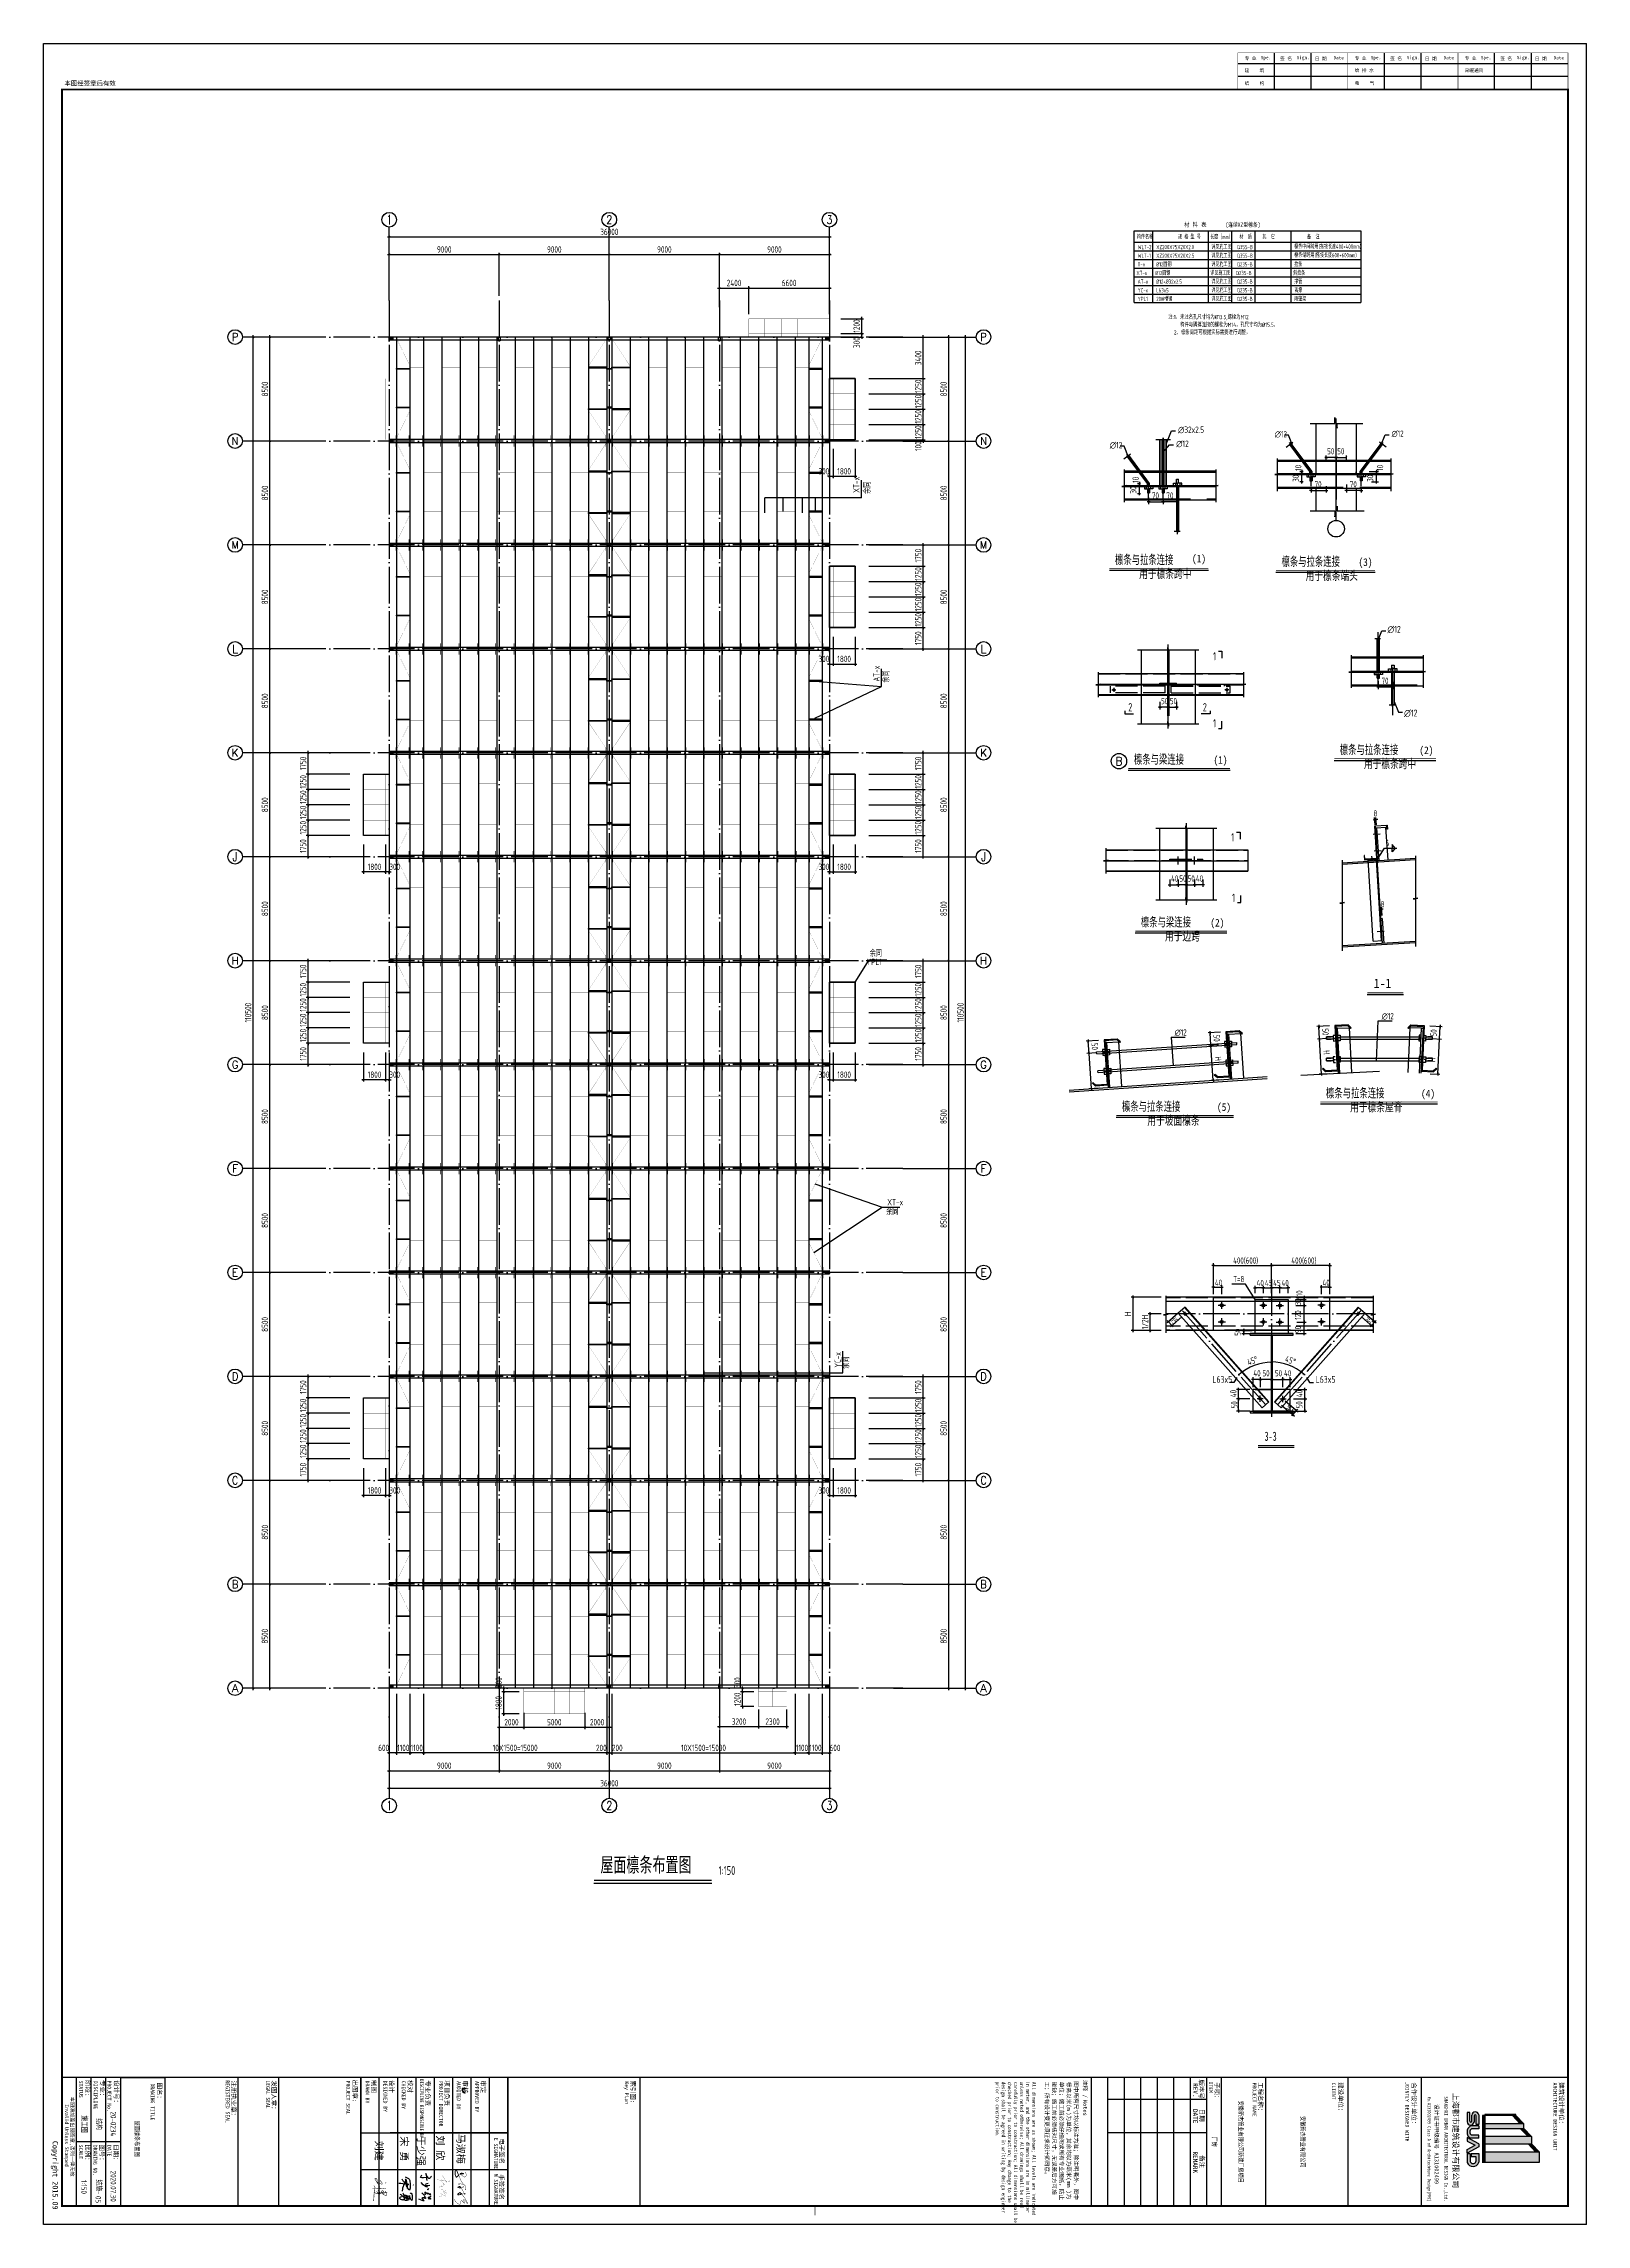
# Model space of a CAD drawing. Extents: x 753177 to 2169292, y -530934 to -273477.
# Drawn here: x 1362919 to 1489069, y -530227 to -351877 of the extents above; entities that cross this region are included whole.
import ezdxf
from ezdxf.enums import TextEntityAlignment as Align

# ---------------------------------------------------------------- set-up
doc = ezdxf.new("R2010")
doc.units = 0
doc.header["$LTSCALE"] = 1500
doc.header["$MEASUREMENT"] = 0
for name, pattern in [('2', [16, 12.5, -1.5, 0.5, -1.5]), ('ACAD_ISO02W100', [15, 12, -3]), ('ACAD_ISO04W100', [30.5, 24, -3, 0.5, -3]), ('CONTINOUS', [0]), ('DASHED', [0.75, 0.5, -0.25]), ('DOTE', [2.42, 2, -0.2, 0.02, -0.2])]:
    doc.linetypes.add(name, pattern=pattern)
doc.layers.get('Defpoints').update_dxf_attribs({"color": 252})
for name, color, linetype in [('00-tk', 151, 'Continuous'), ('AXIS', 3, 'Continuous'), ('AXIS_TEXT', 7, 'Continuous'), ('BASE_SING_DIM', 3, 'Continuous'), ('BOLT', 252, 'Continuous'), ('Boltx', 252, 'DASHED'), ('DIM', 3, 'Continuous'), ('DOTE', 1, 'Continuous'), ('HZ', 3, 'Continuous'), ('iicon', 7, 'Continuous'), ('M_Prof', 2, 'Continuous'), ('NUM', 7, 'Continuous'), ('PUB_DIM', 3, 'Continuous'), ('PUB_TEXT', 7, 'Continuous'), ('TEXT', 7, 'Continuous'), ('THIN', 7, 'Continuous'), ('WALL', 7, 'Continuous'), ('图框', 4, 'Continuous'), ('图框外框__细线', 253, 'Continuous'), ('文字', 7, 'Continuous')]:
    doc.layers.add(name, color=color, linetype=linetype)
for name, color, linetype, lineweight in [('TK-签名', 70, 'Continuous', 30), ('功能名称', 255, 'Continuous', 0), ('钢板标注', 9, 'Continuous', 18)]:
    doc.layers.add(name, color=color, linetype=linetype, lineweight=lineweight)
doc.styles.add('-黑体', font='simhei.ttf', dxfattribs={"width": 0.8})
doc.styles.add('_TCH_AXIS', font='COMPLEX', dxfattribs={"bigfont": 'GBCBIG'})
doc.styles.add('COMPLEX', font='COMPLEX')
doc.styles.add('DS6FS', font='tssdeng.shx', dxfattribs={"width": 0.8, "bigfont": 'tssdchn.shx'})
doc.styles.add('DS6HT', font='simhei.ttf', dxfattribs={"width": 0.8})
doc.styles.add('H1', font='')
doc.styles.add('H500', font='Tssdeng.shx', dxfattribs={"width": 0.65, "height": 500, "bigfont": 'tssdchn.shx'})
doc.styles.add('TSSD_Dimension', font='Tssdeng.shx', dxfattribs={"width": 0.7, "bigfont": 'hztxt.shx'})
doc.styles.add('TSSD_Label', font='Tssdeng.shx', dxfattribs={"width": 0.7, "bigfont": 'hztxt.shx'})
doc.styles.add('TSSD_Norm', font='Tssdeng.shx', dxfattribs={"bigfont": 'hztxt.shx'})
doc.styles.add('图名', font='simhei.ttf', dxfattribs={"width": 0.7, "height": 600})
doc.styles.get('H1').set_extended_font_data('SimSun')
doc.dimstyles.new('TSSD_150_150', dxfattribs={"dimtxt": 525, "dimasz": 150, "dimexe": 150, "dimexo": 375, "dimgap": 150, "dimtad": 1, "dimdec": 0, "dimzin": 0, "dimdsep": 46, "dimtxsty": 'TSSD_Dimension', "dimblk": 'ARCHTICK', "dimblk1": 'ARCHTICK', "dimblk2": 'ARCHTICK', "dimcen": 0, "dimdle": 150, "dimclrt": 7, "dimadec": 0, "dimazin": 0, "dimtfac": 1, "dimtdec": 0, "dimtix": 1, "dimtmove": 2, "dimatfit": 3, "dimfxl": 0, "dimtolj": 1, "dimtzin": 0, "dimarcsym": 0})

msp = doc.modelspace()

# ---------------------------------------------------------------- texts
at = {"linetype": 'CONTINOUS', "style": 'TSSD_Norm', "width": 0.7}
for s, height, p in [('∅32x2.5', 525.26, (1455683.3, -383714)), ('∅12', 525.26, (1450098.9, -384972.3)), ('∅12', 525.26, (1455527.1, -384861)), ('∅12', 564.58, (1472795.7, -400061.6)), ('∅12', 564.58, (1474160, -406906.6))]:
    msp.add_text(s, height=height, dxfattribs=at).set_placement(p)
at = {"style": 'TSSD_Norm', "width": 0.7}
for s, height, p in [('∅12', 508.12, (1463592.9, -384067)), ('∅12', 508.12, (1473134.1, -384026.8)), ('1', 677.5, (1458543.9, -402322.1)), ('2', 677.5, (1451609.9, -406489.7)), ('2', 677.5, (1457704.6, -406489.7)), ('1', 677.5, (1458543.9, -407800.8)), ('1', 677.5, (1460026.4, -417119.9)), ('6', 508.1, (1472659.4, -417511)), ('1', 677.5, (1460098, -422070.6)), ('∅12', 508.12, (1472329.7, -431669.5)), ('∅12', 508.12, (1455398.8, -433002.1))]:
    msp.add_text(s, height=height, dxfattribs=at).set_placement(p)
at = {"color": 7, "style": 'TSSD_Norm', "width": 0.7}
for s, height, p in [('50', 508.12, (1467872.7, -385467.1)), ('50', 508.12, (1468697, -385467.1)), ('70', 525.26, (1453533.7, -389105.8)), ('70', 525.26, (1454719.4, -389105.8)), ('70', 508.12, (1466845.8, -388166.5)), ('70', 508.12, (1469723.9, -388166.5)), ('70', 508.12, (1472317.1, -404243.9)), ('50', 508.12, (1454292.8, -405900.9)), ('50', 508.12, (1455012.3, -405900.9)), ('40', 508.12, (1455109.6, -420412.8)), ('50', 508.12, (1455787.1, -420412.8)), ('50', 508.12, (1456464.6, -420412.8)), ('40', 508.12, (1457142.1, -420412.8)), ('400(600)', 508.12, (1460183.3, -451654.4)), ('400(600)', 508.12, (1464943.4, -451654.4)), ('40', 508.12, (1458695.8, -453463.8)), ('T=8', 508.12, (1460183.3, -453170.6)), ('40', 508.12, (1462106, -453487.2)), ('45', 508.12, (1462784.6, -453487.2)), ('45', 508.12, (1463462.7, -453487.2)), ('40', 508.12, (1464140.2, -453487.2)), ('40', 508.12, (1467497.1, -453463.8)), ('40', 508.12, (1461841.1, -460872.2)), ('50', 508.12, (1462585.2, -460872.2)), ('50', 508.12, (1463606.3, -460872.2)), ('40', 508.12, (1464350.4, -460872.2))]:
    msp.add_text(s, height=height, dxfattribs=at).set_placement(p)
for s, height, rotation, p in [('10', 508.12, 90, (1465761.5, -386818)), ('10', 508.12, 90, (1472455.8, -386818)), ('30', 525.26, 90, (1452277, -388682.6)), ('10', 525.26, 90, (1452477.7, -387805.3)), ('30', 508.12, 90, (1465560.8, -387711.2)), ('30', 508.12, 90, (1471640.3, -387711.2)), ('8', 508.1, 3.649388, (1471676.8, -415093.4)), ('8', 508.1, 3.499607, (1472271, -422523.1)), ('50', 508.12, 273.862405, (1458566.3, -432938.7)), ('50', 508.12, 272.862405, (1467467.4, -432425.1)), ('50', 508.12, 87.137595, (1476815.9, -433082.5)), ('50', 508.12, 273.862405, (1448597.1, -433611.8)), ('H', 508.1, 273.862405, (1458687, -434727.6)), ('H', 508.1, 272.862405, (1467557, -434215.9)), ('H', 508.1, 87.137595, (1476710.9, -435182.5)), ('30', 508.12, 90, (1465741.8, -455066.5)), ('10', 508.12, 90, (1465858.6, -454328.2)), ('120', 508.12, 90, (1465741.8, -456244.1)), ('50', 508.12, 90, (1460812.1, -457552.1)), ('90', 508.12, 90, (1465741.8, -457332.7)), ('40', 508.12, 90, (1460454.7, -462574.4)), ('50', 508.12, 90, (1460536.7, -463491.6)), ('35', 508.12, 49.632593, (1464805.1, -463922.2)), ('40', 508.12, 90, (1465852.2, -462574.4)), ('50', 508.12, 90, (1465852.2, -463491.6))]:
    msp.add_text(s, height=height, rotation=rotation, dxfattribs=at).set_placement(p)
at = {"linetype": 'CONTINOUS', "style": 'TSSD_Norm', "width": 0.7}
for p in [(1458487.7, -461573.2), (1466931.6, -461573.2)]:
    msp.add_text('L63x5', height=564.58, dxfattribs=at).set_placement(p, align=Align.BOTTOM_LEFT)
at = {"layer": '00-tk', "color": 0, "style": 'DS6HT', "width": 0.8}
msp.add_text('屋面檩条布置图', height=375, rotation=270, dxfattribs=at).set_placement((1370385.1, -523214.3), align=Align.CENTER)
at = {"layer": 'PUB_TEXT', "style": 'TSSD_Norm', "width": 0.75}
for s, p in [('注:1、未注名孔尺寸均为%%C13.5,螺栓为M12', (1454884.8, -374414.8)), ('2、檩条间距可根据实际需要进行调整，', (1455347.1, -375666.3)), ('构件与隅撑连接的螺栓为M14，孔尺寸均为%%C15.5。', (1455845.2, -375046.1))]:
    msp.add_text(s, height=350.175, dxfattribs=at).set_placement(p)
at = {"layer": 'TEXT', "style": '图名', "width": 0.65}
for s, p in [('檩条与拉条连接', (1450526.7, -394443.1)), ('檩条与拉条连接', (1464141.5, -394594.5)), ('檩条与梁连接', (1452075.1, -410777.6)), ('檩条与拉条连接', (1468908.6, -409985.5)), ('檩条与梁连接', (1452641.9, -424082)), ('檩条与拉条连接', (1451095.3, -439160.8)), ('檩条与拉条连接', (1467779.3, -438063.2)), ('3-3', (1462754.3, -466144.1))]:
    msp.add_text(s, height=750, dxfattribs=at).set_placement(p)
at = {"layer": 'TEXT', "lineweight": 18, "style": 'TSSD_Norm', "width": 0.7}
for s, p in [('用于檩条跨中', (1452501.3, -395887.1)), ('用于檩条端头', (1466116.1, -396038.6)), ('用于檩条跨中', (1470883.2, -411429.6)), ('用于边跨', (1454616.5, -425526.1)), ('用于檩条屋脊', (1469753.9, -439507.3)), ('用于坡面檩条', (1453171, -440604.8))]:
    msp.add_text(s, height=752.78, dxfattribs=at).set_placement(p, align=Align.BOTTOM_LEFT)
at = {"layer": 'TEXT', "width": 0.65}
for s, height, style, p in [('屋面檩条布置图', 1200, '图名', (1408451.1, -501768.5)), ('1:150', 720, 'H500', (1418111.1, -501860.9))]:
    msp.add_text(s, height=height, dxfattribs=dict(at, style=style)).set_placement(p, align=Align.BOTTOM_LEFT)
at = {"layer": 'THIN', "color": 7, "style": 'TSSD_Label', "width": 0.7}
for s, p in [('余同', (1431461.5, -426710.9)), ('YPL1', (1431461.5, -427394.5))]:
    msp.add_text(s, height=525, rotation=0, dxfattribs=at).set_placement(p, align=Align.BOTTOM_RIGHT)
for s, p in [('余同', (1431818.2, -447679.2)), ('XT-x', (1431904.4, -446888.2))]:
    msp.add_text(s, height=525, rotation=0, dxfattribs=at).set_placement(p)
at = {"layer": '功能名称', "color": 7, "style": 'DS6FS', "width": 0.8}
msp.add_text('05', height=450, rotation=270, dxfattribs=at).set_placement((1367164.3, -528196.6), align=Align.CENTER)
at = {"layer": '文字'}
for s, height, style, width, p in [('材 料 表', 350.18, '-黑体', 0.9, (1456173.4, -366853.3)), ('构件名称', 350.18, 'TSSD_Norm', 0.7, (1452321.8, -367856.8)), ('WLT-2', 350.18, 'TSSD_Norm', 0.7, (1452374.5, -368688.2)), ('WLT-1', 350.18, 'TSSD_Norm', 0.7, (1452374.5, -369395.6)), ('XZ200X75X20X2.0', 350.175, 'TSSD_Norm', 0.7, (1453898.6, -368688.2)), ('XZ200X75X20X2.5', 350.175, 'TSSD_Norm', 0.7, (1453898.6, -369395.6)), ('规 格 型 号', 350.18, 'TSSD_Norm', 0.7, (1455679, -367856.8)), ('长度（mm）', 350.18, 'TSSD_Norm', 0.7, (1458301.8, -367856.8)), ('详见施工图', 350.18, 'TSSD_Norm', 0.7, (1458402.2, -368688.2)), ('详见施工图', 350.18, 'TSSD_Norm', 0.7, (1458402.2, -369395.6)), ('Q355-B', 350.18, 'TSSD_Norm', 0.7, (1460498, -368688.2)), ('Q355-B', 350.18, 'TSSD_Norm', 0.7, (1460498, -369395.6)), ('材  质', 350.18, 'TSSD_Norm', 0.7, (1460690.4, -367856.8)), ('其  它', 350.18, 'TSSD_Norm', 0.7, (1462578.8, -367856.8)), ('檩条中间跨用(搭接长度400+400mm)', 350.175, 'TSSD_Norm', 0.7, (1465183.9, -368650)), ('檩条端跨用(搭接长度600+600mm)', 350.175, 'TSSD_Norm', 0.7, (1465183.9, -369357.4)), ('备  注', 350.18, 'TSSD_Norm', 0.7, (1466227.2, -367856.8)), ('XT-x', 350.18, 'TSSD_Norm', 0.7, (1452285.9, -370810.4)), ('T-x', 350.18, 'TSSD_Norm', 0.7, (1452374.5, -370103)), ('%%C12圆钢', 350.18, 'TSSD_Norm', 0.7, (1453810, -370810.4)), ('%%C12圆钢', 350.18, 'TSSD_Norm', 0.7, (1453898.6, -370103)), ('详见施工图', 350.18, 'TSSD_Norm', 0.7, (1458313.6, -370810.4)), ('详见施工图', 350.18, 'TSSD_Norm', 0.7, (1458402.2, -370103)), ('Q235-B', 350.18, 'TSSD_Norm', 0.7, (1460409.4, -370810.4)), ('Q235-B', 350.18, 'TSSD_Norm', 0.7, (1460498, -370103)), ('斜拉条', 350.18, 'TSSD_Norm', 0.7, (1465089.5, -370810.4)), ('拉条', 350.18, 'TSSD_Norm', 0.7, (1465178.1, -370103)), ('AT-x', 350.18, 'TSSD_Norm', 0.7, (1452374.5, -371517.7)), ('YC-x', 350.18, 'TSSD_Norm', 0.7, (1452374.5, -372225.1)), ('YPL1', 350.18, 'TSSD_Norm', 0.7, (1452374.5, -372932.5)), ('%%C12+%%C32x2.5', 350.175, 'TSSD_Norm', 0.7, (1453898.6, -371517.7)), ('20#槽钢', 350.18, 'TSSD_Norm', 0.7, (1453898.6, -372932.5)), ('L63x5', 350.18, 'TSSD_Norm', 0.7, (1453898.6, -372225.1)), ('详见施工图', 350.18, 'TSSD_Norm', 0.7, (1458402.2, -371517.7)), ('详见施工图', 350.18, 'TSSD_Norm', 0.7, (1458402.2, -372225.1)), ('详见施工图', 350.18, 'TSSD_Norm', 0.7, (1458402.2, -372932.5)), ('Q235-B', 350.18, 'TSSD_Norm', 0.7, (1460498, -371517.7)), ('Q235-B', 350.18, 'TSSD_Norm', 0.7, (1460498, -372225.1)), ('Q235-B', 350.18, 'TSSD_Norm', 0.7, (1460498, -372932.5)), ('撑管', 350.18, 'TSSD_Norm', 0.7, (1465178.1, -371517.7)), ('雨篷梁', 350.18, 'TSSD_Norm', 0.7, (1465178.1, -372932.5)), ('隅撑', 350.18, 'TSSD_Norm', 0.7, (1465178.1, -372225.1)), ('(1)', 627.31, '-黑体', 0.9, (1456815.3, -394307.6)), ('(3)', 627.31, '-黑体', 0.9, (1470430.1, -394594.5)), ('(1)', 627.31, '-黑体', 0.9, (1458575.1, -410777.6)), ('(2)', 627.31, '-黑体', 0.9, (1475408.6, -409985.5)), ('(2)', 627.31, '-黑体', 0.9, (1458318.8, -424082)), ('1-1', 784.14, '-黑体', 0.9, (1471680.6, -429123.6)), ('(5)', 627.31, '-黑体', 0.9, (1458863.5, -439160.8)), ('(4)', 627.31, '-黑体', 0.9, (1475547.5, -438063.2))]:
    msp.add_text(s, height=height, dxfattribs=dict(at, style=style, width=width)).set_placement(p)
at = {"layer": '文字', "color": 1, "style": '-黑体', "width": 0.8}
msp.add_text('(连续XZ型檩条)', height=350.18, dxfattribs=at).set_placement((1459550.3, -366858.5))
at = {"layer": '文字', "style": 'TSSD_Norm', "width": 0.7}
for s, p in [('XT-x', (1429634.5, -388609.8)), ('余同', (1430545.8, -388695.9)), ('AT-x', (1431283, -404050.7)), ('余同', (1432075.2, -404136.8)), ('YC-x', (1428115, -460162.4)), ('余同', (1428791.7, -460248.5))]:
    msp.add_text(s, height=525, rotation=90, dxfattribs=at).set_placement(p)

# ---------------------------------------------------------------- blocks, each defined once
blk = doc.blocks.new('会签')
at = {"layer": '00-tk'}
for p, q in [((-1400, 24000), (-1400, 6000)), ((-700, 24000), (-700, 6000)), ((0, 22000), (-2000, 22000)), ((0, 20000), (-2000, 20000)), ((0, 16000), (-2000, 16000)), ((0, 14000), (-2000, 14000)), ((0, 10000), (-2000, 10000)), ((0, 8000), (-2000, 8000))]:
    blk.add_line(p, q, dxfattribs=at)
at = {"layer": '00-tk', "const_width": 24.7}
for points in [[(0, 6000), (-2000, 6000), (-2000, 24000)], [(0, 24000), (-2000, 24000)], [(0, 18000), (-2000, 18000)], [(0, 12000), (-2000, 12000)]]:
    blk.add_lwpolyline(points, dxfattribs=at)
at = {"layer": '00-tk', "style": 'DS6HT'}
for s, p in [('Date', (-1642, 23216)), ('日 期', (-1589, 22196)), ('Sign.', (-1651, 21215)), ('签 名', (-1603, 20306)), ('Spe.', (-1648, 19251)), ('采暖通风', (-948, 18370)), ('专 业', (-1608, 18369)), ('Date', (-1642, 17216)), ('日 期', (-1589, 16196)), ('Sign.', (-1651, 15215)), ('签 名', (-1603, 14306)), ('Spe.', (-1648, 13251)), ('给 排 水', (-956, 12372)), ('电    气', (-251, 12372)), ('专 业', (-1608, 12369)), ('Date', (-1642, 11216)), ('日 期', (-1589, 10196)), ('Sign.', (-1651, 9215)), ('签 名', (-1603, 8306)), ('Spe.', (-1648, 7251)), ('建    筑', (-948, 6372)), ('结    构', (-248, 6374)), ('专 业', (-1608, 6369))]:
    blk.add_text(s, height=180, rotation=90, dxfattribs=at).set_placement(p)
blk = doc.blocks.new('A$C7C122B11')
at = {"layer": 'iicon', "color": 13, "const_width": 7.58}
for points in [[(0, 251), (101, 316)], [(101, 316), (199, 383)], [(180, 234), (214, 214)], [(220, 61), (189, 0)], [(199, 383), (301, 455)], [(214, 214), (249, 201)], [(254, 164), (220, 61)], [(244, 611), (279, 605)], [(249, 201), (284, 195)], [(270, 260), (254, 164)], [(322, 465), (255, 393)], [(255, 393), (267, 338)], [(267, 338), (270, 260)], [(279, 605), (315, 591)], [(284, 195), (312, 200)], [(321, 572), (298, 526)], [(301, 455), (344, 476)], [(312, 200), (331, 220)], [(315, 591), (321, 572)], [(331, 220), (382, 295)], [(382, 295), (411, 328)], [(411, 328), (434, 349)], [(434, 349), (448, 349)], [(448, 349), (455, 315)], [(455, 315), (462, 292)], [(462, 292), (485, 335)], [(535, 158), (509, 209)], [(575, 108), (535, 158)], [(554, 440), (553, 381)], [(553, 381), (555, 298)], [(555, 298), (561, 212)], [(561, 212), (572, 134)], [(572, 134), (575, 108)], [(674, 309), (686, 266)], [(686, 266), (692, 224)], [(692, 224), (692, 211)], [(718, 416), (741, 413)], [(745, 400), (719, 368)], [(726, 309), (755, 327)], [(741, 413), (745, 400)], [(755, 327), (790, 346)], [(756, 296), (765, 257)], [(762, 218), (762, 180)], [(762, 180), (763, 160)], [(765, 257), (762, 218)], [(790, 346), (817, 357)], [(826, 342), (799, 315)], [(817, 357), (835, 356)], [(835, 356), (826, 342)], [(858, 469), (850, 439)], [(850, 439), (850, 403)], [(850, 403), (863, 373)], [(872, 485), (858, 469)], [(863, 373), (876, 363)], [(876, 363), (897, 363)], [(892, 201), (876, 164)], [(909, 233), (892, 201)], [(897, 363), (924, 382)], [(921, 283), (909, 233)], [(923, 311), (921, 283)], [(924, 382), (974, 414)], [(951, 294), (937, 279)], [(971, 334), (951, 294)], [(991, 378), (971, 334)], [(974, 414), (997, 421)], [(980, 231), (1007, 207)], [(1010, 411), (991, 378)], [(997, 421), (1010, 411)], [(1033, 121), (1002, 119)], [(1007, 207), (1028, 171)], [(1028, 171), (1033, 146)], [(1033, 146), (1033, 121)]]:
    blk.add_lwpolyline(points, dxfattribs=at)
blk = doc.blocks.new('A$C26561F03')
at = {"layer": 'WALL'}
for p, q in [((88, 412), (0, 376)), ((0, 376), (76, 385)), ((76, 385), (204, 403)), ((222, 89), (81, 156)), ((166, 452), (88, 412)), ((150, 688), (177, 655)), ((224, 488), (166, 452)), ((177, 655), (214, 628)), ((204, 403), (295, 415)), ((214, 628), (252, 600)), ((216, 496), (223, 419)), ((231, 157), (222, 89)), ((223, 419), (231, 254)), ((268, 546), (224, 488)), ((231, 254), (231, 157)), ((252, 600), (277, 584)), ((277, 584), (268, 546)), ((295, 415), (378, 424)), ((616, 235), (483, 114)), ((550, 496), (561, 437)), ((561, 437), (583, 381)), ((583, 381), (597, 366)), ((680, 311), (616, 235)), ((660, 364), (640, 392)), ((669, 415), (660, 364)), ((662, 590), (665, 508)), ((665, 508), (669, 415)), ((725, 389), (680, 311)), ((749, 474), (725, 389)), ((810, 531), (834, 516)), ((834, 516), (863, 508)), ((863, 508), (884, 493)), ((880, 471), (867, 448)), ((884, 493), (880, 471)), ((1057, 371), (1016, 328)), ((1016, 328), (1022, 313)), ((1022, 313), (1078, 322)), ((1120, 459), (1057, 371)), ((1135, 221), (1058, 166)), ((1084, 500), (1061, 471)), ((1061, 471), (1109, 474)), ((1068, 593), (1118, 614)), ((1078, 322), (1153, 340)), ((1150, 572), (1084, 500)), ((1109, 474), (1120, 459)), ((1118, 614), (1187, 628)), ((1181, 286), (1135, 221)), ((1187, 628), (1150, 572)), ((1153, 340), (1188, 328)), ((1188, 328), (1181, 286)), ((1246, 649), (1268, 615)), ((1271, 364), (1258, 328)), ((1258, 328), (1263, 293)), ((1263, 293), (1289, 314)), ((1268, 615), (1304, 564)), ((1289, 314), (1309, 338)), ((1304, 564), (1309, 523)), ((1307, 568), (1333, 598)), ((1309, 523), (1308, 495)), ((1309, 338), (1344, 361)), ((1343, 524), (1316, 499)), ((1316, 499), (1363, 515)), ((1328, 304), (1325, 232)), ((1325, 232), (1330, 189)), ((1328, 304), (1332, 359)), ((1357, 326), (1328, 304)), ((1330, 189), (1340, 165)), ((1332, 359), (1335, 388)), ((1333, 598), (1360, 635)), ((1340, 165), (1370, 167)), ((1377, 566), (1343, 524)), ((1344, 361), (1362, 360)), ((1365, 339), (1357, 326)), ((1360, 635), (1394, 635)), ((1362, 360), (1365, 339)), ((1363, 515), (1390, 517)), ((1370, 167), (1427, 221)), ((1397, 608), (1377, 566)), ((1394, 635), (1397, 608)), ((1429, 80), (1406, 0)), ((1427, 221), (1472, 263)), ((1474, 180), (1429, 80)), ((1472, 263), (1484, 279)), ((1486, 229), (1474, 180)), ((1484, 279), (1486, 229))]:
    blk.add_line(p, q, dxfattribs=at)
blk = doc.blocks.new('20150828165454')
h = blk.add_hatch(color=256)
h.paths.add_polyline_path([(-4440, 30), (-4590, 65), (-4738, 73), (-4862, 73), (-4992, 72), (-5125, 52), (-5266, 37), (-5393, 13), (-5517, -12), (-5636, -56), (-5741, -115), (-5764, -162), (-5753, -202), (-5720, -224), (-5687, -211), (-5590, -156), (-5487, -118), (-5372, -95), (-5250, -72), (-5111, -57), (-4983, -38), (-4861, -37), (-4741, -37), (-4606, -44), (-4481, -73), (-4396, -123), (-4309, -200), (-4258, -277), (-4228, -372), (-4222, -432), (-4226, -493), (-4256, -619), (-4303, -715), (-4397, -874), (-4482, -1002), (-4524, -1077), (-4590, -1174), (-4663, -1268), (-4809, -1452), (-5015, -1664), (-5034, -1609), (-5089, -1342), (-5123, -1119), (-5136, -855), (-5186, -665), (-5310, -733), (-5417, -938), (-5505, -1249), (-5497, -1579), (-5468, -1849), (-5423, -2020), (-5307, -2086), (-5075, -1883), (-5061, -1869), (-5023, -1980), (-4920, -2172), (-4812, -2296), (-4775, -2346), (-4907, -2394), (-5121, -2478), (-5344, -2571), (-5520, -2636), (-5732, -2723), (-5969, -2837), (-6203, -2949), (-6416, -3043), (-6581, -3165), (-6703, -3245), (-6753, -3389), (-6543, -3484), (-6306, -3571), (-6047, -3628), (-5675, -3683), (-5346, -3696), (-4984, -3674), (-4626, -3589), (-4404, -3489), (-4020, -3309), (-3956, -3186), (-3956, -3088), (-4121, -2902), (-4378, -2661), (-4537, -2481), (-4598, -2400), (-4501, -2365), (-4236, -2257), (-3766, -2061), (-3213, -1827), (-2411, -1391), (-2174, -1208), (-2003, -1066), (-1843, -939), (-1870, -1118), (-1916, -1391), (-1963, -1659), (-1997, -1943), (-2000, -2196), (-1987, -2394), (-1897, -2716), (-1739, -2464), (-1664, -2061), (-1660, -2046), (-1673, -2009), (-1704, -2000), (-1735, -2006), (-1772, -2040), (-1844, -2423), (-1858, -2447), (-1878, -2376), (-1890, -2193), (-1887, -1950), (-1854, -1675), (-1808, -1409), (-1762, -1135), (-1727, -907), (-1723, -906), (-1721, -872), (-1721, -871), (-1703, -509, 0.9997794), (-1812, -503), (-1829, -818), (-1884, -831), (-2072, -981), (-2243, -1122), (-2471, -1298), (-3261, -1728), (-3808, -1959), (-4278, -2155), (-4541, -2262), (-4667, -2307), (-4727, -2228), (-4828, -2109), (-4922, -1935), (-4975, -1781), (-4727, -1525), (-4576, -1336), (-4501, -1239), (-4430, -1135), (-4388, -1059), (-4304, -932), (-4206, -767), (-4152, -656), (-4116, -509), (-4112, -430), (-4119, -351), (-4158, -229), (-4225, -127), (-4331, -33)])
h.paths.add_polyline_path([(-5250, -856), (-5246, -872), (-5233, -1130), (-5198, -1361), (-5140, -1638), (-5101, -1752), (-5151, -1803), (-5320, -1952), (-5328, -1947), (-5360, -1829), (-5387, -1572), (-5395, -1263), (-5314, -979)], flags=16)
h.paths.add_polyline_path([(-4706, -2439), (-4622, -2551), (-4457, -2737), (-4200, -2979), (-4066, -3130), (-4066, -3160), (-4100, -3226), (-4450, -3389), (-4661, -3484), (-5000, -3565), (-5347, -3585), (-5665, -3573), (-6027, -3519), (-6275, -3465), (-6502, -3382), (-6616, -3330), (-6611, -3316), (-6519, -3255), (-6360, -3139), (-6157, -3049), (-5921, -2936), (-5688, -2824), (-5479, -2739), (-5303, -2673), (-5080, -2580), (-4869, -2497)], flags=16)
blk.add_hatch(color=256).paths.add_polyline_path([(-168, -111), (-139, -122), (-168, -209), (-178, -172), (-217, -188), (-241, -231), (-240, -253), (-228, -276), (-200, -294), (-168, -302), (-115, -297), (-77, -292), (-54, -271), (-64, -244), (0, -55), (-152, 0), (-457, -20), (-795, -59), (-1146, -70), (-1281, -116), (-1343, -253), (-1500, -603), (-1494, -694), (-1442, -689), (-1397, -663), (-1400, -648), (-1243, -299), (-1200, -205), (-1126, -179), (-787, -168), (-448, -130)])
h = blk.add_hatch(color=256)
h.paths.add_polyline_path([(-688, -999), (-758, -854), (-875, -743), (-1035, -731), (-1201, -885), (-1136, -1058), (-1108, -1080), (-1080, -1087), (-1031, -1082), (-1031, -1038), (-1033, -1019), (-1072, -915), (-995, -844), (-922, -850), (-848, -920), (-789, -1044), (-688, -1286), (-658, -1498), (-642, -1566), (-853, -1712), (-1191, -1986), (-1209, -2083), (-1177, -2315), (-1093, -2534), (-846, -2791), (-664, -2671), (-615, -2561), (-516, -2337), (-480, -2070), (-489, -1817), (-511, -1642), (-518, -1613), (-479, -1586), (-165, -1385), (192, -1191), (537, -1003), (1087, -738), (1231, -674), (1250, -797), (1292, -1025), (1329, -1168), (1390, -1315), (1395, -1327), (1306, -1404), (1156, -1569), (983, -1775), (814, -1969), (842, -2080), (917, -2204), (1145, -2513), (1400, -2745), (1622, -2852), (1738, -2764), (1754, -2564), (1717, -2283), (1677, -1889), (1607, -1705), (1537, -1400), (1523, -1361), (1651, -1250), (1970, -1051), (2327, -770), (2760, -428), (2899, -354), (3238, -160), (3696, 101), (3975, 242), (4325, 379), (4403, 392), (4098, 197), (3764, -67), (3426, -339), (3128, -580), (3036, -733), (3084, -838), (3231, -876), (4286, -573), (4170, -677), (3520, -1353), (3490, -1494), (3543, -1600), (3652, -1703), (3791, -1744), (4210, -1764), (4485, -1782), (4603, -1871), (4653, -1995), (4701, -2170), (4651, -2340), (4517, -2625), (4351, -2851), (4045, -3162), (3802, -3368), (3636, -3501), (3516, -3583), (3351, -3668), (3136, -3711), (3117, -3707), (3087, -3712), (3058, -3730), (3044, -3762), (3044, -3803), (3072, -3829), (3115, -3829), (3158, -3819), (3388, -3773), (3573, -3678), (3701, -3590), (3872, -3453), (4120, -3243), (4435, -2922), (4612, -2681), (4754, -2379), (4815, -2171), (4757, -1960), (4694, -1802), (4525, -1674), (4216, -1654), (3809, -1635), (3708, -1605), (3633, -1534), (3606, -1480), (3621, -1406), (4246, -756), (4499, -531), (4400, -447), (4272, -463), (3230, -762), (3162, -745), (3160, -740), (3213, -654), (3495, -425), (3832, -153), (4162, 107), (4528, 341), (4539, 495), (4415, 505), (4296, 485), (3930, 343), (3644, 198), (3183, -65), (2846, -258), (2700, -335), (2259, -684), (1907, -961), (1585, -1162), (1483, -1251), (1434, -1133), (1400, -1002), (1358, -778), (1335, -627), (1338, -626), (1600, -468), (1348, -242), (1207, -133), (1215, -560), (1041, -638), (487, -905), (139, -1094), (-221, -1290), (-540, -1495), (-545, -1498), (-550, -1478), (-581, -1257)])
h.paths.add_polyline_path([(-617, -1682), (-599, -1826), (-590, -2065), (-623, -2307), (-715, -2516), (-752, -2596), (-830, -2649), (-998, -2474), (-1070, -2287), (-1098, -2086), (-1090, -2046), (-787, -1800)], flags=16)
h.paths.add_polyline_path([(935, -1998), (1066, -1847), (1239, -1641), (1383, -1483), (1433, -1440), (1501, -1737), (1569, -1915), (1608, -2296), (1643, -2567), (1632, -2706), (1609, -2724), (1462, -2653), (1227, -2439), (1009, -2142), (945, -2037)], flags=16)
h.paths.add_polyline_path([(1324, -506), (1321, -366), (1416, -451)], flags=16)
for points in [[(-4869, -2497), (-4706, -2439), (-4622, -2551), (-4457, -2737), (-4200, -2979), (-4066, -3130), (-4066, -3160), (-4100, -3226), (-4450, -3389), (-4661, -3484), (-5000, -3565), (-5347, -3585), (-5665, -3573), (-6027, -3519), (-6275, -3465), (-6502, -3382), (-6616, -3330), (-6611, -3316), (-6519, -3255), (-6360, -3139), (-6157, -3049), (-5921, -2936), (-5688, -2824), (-5479, -2739), (-5303, -2673), (-5080, -2580)], [(-5246, -872), (-5233, -1130), (-5198, -1361), (-5140, -1638), (-5101, -1752), (-5151, -1803), (-5320, -1952), (-5328, -1947), (-5360, -1829), (-5387, -1572), (-5395, -1263), (-5314, -979), (-5250, -856)], [(-617, -1682), (-599, -1826), (-590, -2065), (-623, -2307), (-715, -2516), (-752, -2596), (-830, -2649), (-998, -2474), (-1070, -2287), (-1098, -2086), (-1090, -2046), (-787, -1800)], [(1383, -1483), (1433, -1440), (1501, -1737), (1569, -1915), (1608, -2296), (1643, -2567), (1632, -2706), (1609, -2724), (1462, -2653), (1227, -2439), (1009, -2142), (945, -2037), (935, -1998), (1066, -1847), (1239, -1641)], [(1321, -366), (1324, -506), (1416, -451)]]:
    blk.add_lwpolyline(points, close=True)
blk = doc.blocks.new('A$C16496DF1')
at = {"layer": '00-tk'}
h = blk.add_hatch(color=256, dxfattribs=at)
edge = h.paths.add_edge_path()
edge.add_arc((173122, 116879), 498, 288.70141, 432.36065)
edge.add_line((173273, 117354), (172566, 117354))
edge.add_line((172566, 117354), (172566, 116725))
edge.add_line((172566, 116725), (172811, 116725))
edge.add_line((172811, 116725), (172811, 117117))
edge.add_line((172811, 117117), (173212, 117117))
edge.add_arc((173122, 116878), 255, -72.16723, 69.38778, ccw=False)
edge.add_line((173200, 116635), (172568, 116635))
edge.add_line((172568, 116635), (172568, 116407))
edge.add_line((172568, 116407), (173282, 116407))
edge = h.paths.add_edge_path()
edge.add_arc((170801, 116979), 589, 210.13278, 329.86722)
edge.add_line((171310, 116684), (171310, 117353))
edge.add_line((171310, 117353), (171058, 117353))
edge.add_line((171058, 117353), (171058, 116756))
edge.add_arc((170801, 116940), 316, 215.54968, 324.45032, ccw=False)
edge.add_line((170544, 116756), (170544, 117353))
edge.add_line((170544, 117353), (170292, 117353))
edge.add_line((170292, 117353), (170292, 116684))
edge = h.paths.add_edge_path()
edge.add_arc((169429, 117068), 280, 99.47713, 264.93056)
edge.add_line((169405, 116790), (169904, 116790))
edge.add_arc((169904, 116709), 81, -89.98983, 89.98983, ccw=False)
edge.add_line((169904, 116628), (169196, 116628))
edge.add_line((169196, 116628), (169196, 116410))
edge.add_line((169196, 116410), (169968, 116410))
edge.add_arc((169943, 116689), 280, 275.06944, 440.52287)
edge.add_line((169989, 116965), (169475, 116965))
edge.add_arc((169475, 117046), 81, 90.01017, 269.98983, ccw=False)
edge.add_line((169475, 117127), (170194, 117127))
edge.add_line((170194, 117127), (170194, 117344))
edge.add_line((170194, 117344), (169383, 117344))
h.paths.add_polyline_path([(171753, 117363), (172009, 117363), (172512, 116400), (172218, 116400), (171881, 117058), (171544, 116400), (171250, 116400)])
for p, q in [((0, 0), (0, 126150)), ((178350, 126150), (178350, 0)), ((3750, 1500), (3750, 124650)), ((166350, 124650), (166350, 1500)), ((176850, 124650), (176850, 1500)), ((166350, 112650), (176850, 112650)), ((166350, 106650), (176850, 106650)), ((166350, 99900), (176850, 99900)), ((166350, 96300), (176850, 96300)), ((166350, 95100), (176850, 95100)), ((166350, 95100), (176850, 95100)), ((166350, 95100), (176850, 95100)), ((166350, 95100), (176850, 95100)), ((166350, 95100), (176850, 95100)), ((166350, 95100), (176850, 95100)), ((166350, 95100), (176850, 95100)), ((166350, 95100), (176850, 95100)), ((168150, 95100), (168150, 87000)), ((170850, 95100), (170850, 87000)), ((166350, 93750), (176850, 93750)), ((166350, 92400), (176850, 92400)), ((166350, 91050), (176850, 91050)), ((166350, 89700), (176850, 89700)), ((166350, 88350), (176850, 88350)), ((166350, 87000), (176850, 87000)), ((166350, 85650), (176850, 85650)), ((166350, 48750), (176850, 48750)), ((166350, 37950), (176850, 37950)), ((166350, 37950), (176850, 37950)), ((166350, 37950), (176850, 37950)), ((166350, 37950), (176850, 37950)), ((166350, 37950), (176850, 37950)), ((176850, 37950), (166350, 37950)), ((176850, 37950), (166350, 37950)), ((176850, 37950), (166350, 37950)), ((166350, 37950), (176850, 37950)), ((170850, 25950), (170850, 37950)), ((170850, 37950), (170850, 28350)), ((173850, 25950), (173850, 37950)), ((173850, 28350), (173850, 37950)), ((176850, 36450), (166350, 36450)), ((176850, 34950), (166350, 34950)), ((176850, 34950), (166350, 34950)), ((167232, 34253), (167230, 34214)), ((167230, 34214), (167275, 34214)), ((167273, 34460), (167232, 34450)), ((167232, 34450), (167232, 34304)), ((167232, 34304), (167233, 34290)), ((167233, 34290), (167232, 34253)), ((167273, 34304), (167273, 34460)), ((167273, 34266), (167273, 34304)), ((167274, 34228), (167273, 34266)), ((167275, 34214), (167274, 34228)), ((167365, 34259), (167328, 34246)), ((167328, 34246), (167337, 34237)), ((167337, 34237), (167359, 34208)), ((167359, 34208), (167385, 34219)), ((167399, 34274), (167365, 34259)), ((167385, 34219), (167419, 34235)), ((167429, 34291), (167399, 34274)), ((167419, 34235), (167440, 34248)), ((167462, 34313), (167429, 34291)), ((167440, 34248), (167471, 34269)), ((167490, 34336), (167462, 34313)), ((167471, 34269), (167496, 34287)), ((167505, 34352), (167490, 34336)), ((167496, 34287), (167526, 34314)), ((167533, 34382), (167505, 34352)), ((167526, 34314), (167588, 34314)), ((167555, 34409), (167533, 34382)), ((167556, 34412), (167555, 34409)), ((167576, 34446), (167556, 34412)), ((167556, 34344), (167581, 34376)), ((167588, 34314), (167556, 34344)), ((167581, 34460), (167576, 34446)), ((167614, 34441), (167581, 34460)), ((167581, 34376), (167601, 34403)), ((167601, 34403), (167604, 34408)), ((167604, 34408), (167629, 34435)), ((167629, 34435), (167614, 34441)), ((176850, 33450), (166350, 33450)), ((176850, 33450), (166350, 33450)), ((176850, 31950), (166350, 31950)), ((176850, 31950), (166350, 31950)), ((176850, 30450), (166350, 30450)), ((176850, 30450), (166350, 30450)), ((176850, 28950), (166350, 28950)), ((176850, 28950), (166350, 28950)), ((176850, 27450), (166350, 27450)), ((176850, 27450), (166350, 27450)), ((166350, 25950), (176850, 25950)), ((166350, 25950), (176850, 25950)), ((176850, 25950), (166350, 25950)), ((176850, 25950), (166350, 25950)), ((166350, 19200), (176850, 19200)), ((176850, 15900), (166350, 15900)), ((176850, 6300), (166350, 6300)), ((171600, 6300), (171600, 2700)), ((176850, 5100), (166350, 5100)), ((176850, 3900), (166350, 3900)), ((176850, 2700), (166350, 2700)), ((176850, 1500), (3750, 1500)), ((176850, 1500), (166350, 1500))]:
    blk.add_line(p, q, dxfattribs=at)
at = {"layer": '00-tk', "linetype": 'Continuous'}
for p, q in [((178350, 126150), (0, 126150)), ((178350, 0), (0, 0))]:
    blk.add_line(p, q, dxfattribs=at)
at = {"layer": '00-tk', "color": 7}
for p, q in [((170499, 121030), (171174, 121673)), ((170499, 120989), (171174, 121631)), ((170499, 120947), (171174, 121590)), ((170499, 120906), (171174, 121548)), ((170499, 120864), (171174, 121507)), ((170499, 120823), (171174, 121466)), ((170499, 120781), (171175, 121425)), ((170499, 120740), (171175, 121384)), ((171174, 121673), (171174, 117836)), ((171174, 121673), (171774, 121673)), ((171774, 121673), (172448, 122316)), ((171774, 121631), (172448, 122274)), ((171774, 121590), (172448, 122233)), ((171774, 121548), (172449, 122192)), ((171774, 121507), (172448, 122150)), ((171774, 121466), (172448, 122108)), ((171774, 121424), (172449, 122068)), ((171774, 121383), (172449, 122027)), ((171774, 117832), (171774, 121673)), ((173274, 122316), (172448, 122316)), ((172448, 122316), (172448, 117836)), ((173274, 117832), (173274, 122316)), ((169449, 120386), (169374, 120386)), ((169374, 120386), (169374, 117836)), ((169449, 120386), (170124, 121030)), ((169449, 120345), (170124, 120989)), ((169449, 120303), (170124, 120947)), ((169449, 120262), (170124, 120906)), ((169449, 120220), (170124, 120864)), ((169449, 120179), (170124, 120823)), ((169449, 120386), (169449, 117836)), ((169450, 120139), (170125, 120782)), ((169450, 120097), (170125, 120741)), ((170499, 121030), (170124, 121030)), ((170124, 121030), (170124, 117836)), ((170499, 117836), (170499, 121030)), ((169374, 117836), (169463, 117836)), ((169449, 117836), (169449, 117656)), ((169449, 117806), (173274, 117806)), ((169449, 117806), (173274, 117806)), ((169449, 117776), (173274, 117776)), ((169449, 117746), (173274, 117746)), ((169449, 117716), (173274, 117716)), ((169463, 117836), (173274, 117836)), ((170112, 117836), (170504, 117836)), ((171177, 117836), (171777, 117836)), ((172444, 117836), (173274, 117836)), ((173274, 117626), (173274, 117821)), ((169449, 117656), (173274, 117656))]:
    blk.add_line(p, q, dxfattribs=at)
at = {"layer": '00-tk', "const_width": 150}
blk.add_lwpolyline([(3750, 124650), (176850, 124650), (176850, 1500), (3750, 1500)], close=True, dxfattribs=at)
at = {"layer": '00-tk'}
for points, const_width in [([(166350, 1500), (166350, 124650)], 75), ([(166350, 112650), (176850, 112650)], 75), ([(176850, 63075), (177600, 63075)], 52.5)]:
    blk.add_lwpolyline(points, dxfattribs=dict(at, const_width=const_width))
at = {"layer": '00-tk', "color": 7}
for points in [[(169904, 116628), (169196, 116628), (169196, 116410), (169968, 116410)], [(169383, 117344), (170194, 117344), (170194, 117127), (169475, 117127)], [(169904, 116790), (169405, 116790)], [(169475, 116965), (169989, 116965)], [(170292, 117353), (170544, 117353), (170544, 116756)], [(170292, 117353), (170292, 116684)], [(171310, 117353), (171058, 117353), (171058, 116756)], [(171753, 117363), (171250, 116400), (171544, 116400), (171881, 117058)], [(171310, 117353), (171310, 116684)], [(171753, 117363), (172009, 117363), (172512, 116400), (172218, 116400), (171881, 117058)], [(172566, 116725), (172566, 117354), (173273, 117354)], [(172566, 116725), (172811, 116725), (172811, 117117), (173212, 117117)], [(172568, 116635), (173200, 116635)], [(172568, 116635), (172568, 116407), (173282, 116407)]]:
    blk.add_lwpolyline(points, dxfattribs=at)
at = {"layer": '00-tk'}
blk.add_lwpolyline([(166350, 9900), (176850, 9900), (176850, 6300), (166350, 6300)], close=True, dxfattribs=at)
at = {"layer": '00-tk', "color": 7}
for centre, radius, start, end in [((169429, 117068), 280, 99.47713, 264.93056), ((169475, 117046), 81, 90.01017, 269.98983), ((169904, 116709), 81, 270.01017, 89.98983), ((169943, 116689), 280, 275.06944, 80.52287), ((170801, 116979), 589, 210.13278, 329.86722), ((170801, 116940), 316, 215.54968, 324.45032), ((173122, 116878), 255, 287.83277, 69.38778), ((173122, 116879), 498, 288.70141, 72.36065)]:
    blk.add_arc(centre, radius, start, end, dxfattribs=at)
for points in [[(170499, 121030), (170500, 120989), (171175, 121674), (171175, 121632)], [(170499, 120947), (170500, 120906), (171175, 121591), (171175, 121550)], [(170499, 120864), (170500, 120823), (171175, 121508), (171175, 121467)], [(170500, 120782), (170501, 120741), (171176, 121426), (171176, 121385)], [(171174, 117836), (171774, 117836), (171174, 121673), (171774, 121673)], [(171774, 121673), (171774, 121631), (172449, 122317), (172449, 122275)], [(171774, 121590), (171774, 121549), (172449, 122234), (172449, 122192)], [(171774, 121507), (171774, 121466), (172449, 122151), (172449, 122109)], [(171775, 121425), (171775, 121384), (172450, 122069), (172450, 122027)], [(172448, 117836), (173274, 117836), (172448, 122316), (173274, 122316)], [(169374, 117836), (169463, 117836), (169374, 120386), (169449, 120386)], [(169449, 120386), (169449, 120345), (170124, 121030), (170124, 120989)], [(169449, 120304), (169449, 120262), (170125, 120948), (170125, 120906)], [(169449, 120221), (169450, 120180), (170125, 120865), (170125, 120824)], [(169451, 120139), (169451, 120098), (170126, 120783), (170126, 120742)], [(170124, 117836), (170499, 117836), (170124, 121030), (170499, 121030)], [(169449, 117806), (169449, 117836), (173274, 117806), (173274, 117836)], [(169449, 117746), (169449, 117776), (173274, 117746), (173274, 117776)], [(169449, 117686), (169449, 117716), (173274, 117686), (173274, 117716)], [(169449, 117626), (169449, 117656), (173274, 117626), (173274, 117656)]]:
    blk.add_solid(points, dxfattribs=at)
at = {"layer": 'AXIS', "color": 1, "ltscale": 1000, "const_width": 42}
for points in [[(174750, 27508), (174788, 27535), (174802, 27565), (174828, 27581), (174865, 27605), (174895, 27627), (174923, 27646), (174953, 27664), (174984, 27677), (175019, 27686), (175044, 27682), (175055, 27669), (175061, 27647), (175054, 27622), (175024, 27528), (175018, 27515), (175001, 27486), (174989, 27467), (174965, 27434), (174942, 27403), (174912, 27334), (174907, 27312), (174888, 27270), (174858, 27237), (174836, 27221), (174811, 27198), (174780, 27168), (174749, 27149), (174713, 27125), (174666, 27105), (174641, 27093), (174605, 27088), (174596, 27101), (174586, 27132), (174590, 27158), (174602, 27188), (174625, 27228), (174649, 27242), (174677, 27253), (174736, 27265), (174778, 27270), (174820, 27263), (174864, 27243), (174895, 27245), (174921, 27256), (174974, 27293), (175036, 27340), (175083, 27396), (175120, 27442), (175147, 27463), (175183, 27445), (175193, 27422), (175198, 27405), (175223, 27386), (175235, 27407), (175257, 27434), (175275, 27459), (175293, 27501), (175293, 27501), (175295, 27512)], [(174908, 28001), (174933, 27984), (174957, 27969), (174970, 27951), (174986, 27931), (174992, 27921)], [(175182, 27010), (175235, 27037), (175291, 27049), (175387, 27052), (175433, 27056), (175480, 27055), (175557, 27044), (175618, 27033), (175698, 27039), (175721, 27033), (175760, 27019), (175814, 27023), (175856, 27025), (175925, 27017), (175962, 27009), (176019, 27006), (176068, 27009), (176115, 27009), (176167, 27004), (176229, 27000), (176296, 26996), (176341, 26993), (176393, 26992), (176426, 26995), (176443, 26996)], [(175457, 27971), (175422, 27945), (175422, 27945), (175413, 27892), (175413, 27864), (175417, 27837), (175424, 27809), (175439, 27758), (175444, 27701), (175444, 27655), (175428, 27583), (175422, 27479), (175424, 27433), (175419, 27381), (175406, 27310), (175393, 27214), (175378, 27163), (175391, 27014), (175384, 26926), (175386, 26891), (175387, 26877)], [(175566, 27661), (175574, 27706), (175605, 27752), (175641, 27788), (175718, 27825), (175757, 27838), (175780, 27844), (175803, 27844), (175819, 27808), (175796, 27752), (175757, 27716), (175697, 27677), (175665, 27646), (175647, 27628), (175711, 27638), (175774, 27647), (175788, 27640), (175787, 27590), (175743, 27545), (175733, 27520), (175703, 27487), (175670, 27462), (175642, 27443), (175623, 27418), (175685, 27473), (175733, 27482), (175772, 27495), (175811, 27499), (175841, 27494), (175814, 27438), (175812, 27387), (175777, 27348), (175737, 27295), (175697, 27263), (175677, 27240), (175669, 27218)], [(175703, 27933), (175682, 27951), (175676, 27971), (175695, 27988), (175743, 28000), (175788, 28008), (175853, 28019), (175881, 28027), (175912, 28032), (175943, 28035), (175975, 28025), (175988, 28000), (175976, 27955), (175968, 27916), (175943, 27866), (175919, 27800), (175850, 27724), (175827, 27713), (175816, 27704), (175769, 27709), (175757, 27716)], [(175738, 28105), (175753, 28077), (175768, 28058), (175769, 28031), (175772, 28021), (175775, 28005), (175760, 27963), (175764, 27909), (175774, 27887), (175775, 27873), (175773, 27842), (175781, 27739), (175774, 27709), (175787, 27622), (175798, 27579), (175811, 27559), (175838, 27516), (175867, 27474), (175863, 27437), (175849, 27397), (175844, 27348), (175825, 27238), (175804, 27191), (175782, 27105), (175754, 27038)]]:
    blk.add_lwpolyline(points, dxfattribs=at)
at = {"layer": 'TK-签名'}
for p, q in [((174467, 29561), (174590, 29823)), ((174590, 29823), (174663, 29896)), ((174717, 29614), (174646, 29601)), ((174646, 29601), (174649, 29607)), ((174649, 29607), (174890, 29663)), ((174694, 29332), (174659, 29318)), ((174663, 29896), (174755, 29938)), ((174752, 29362), (174694, 29332)), ((174804, 29612), (174717, 29614)), ((174791, 29389), (174752, 29362)), ((174755, 29938), (174866, 29958)), ((174847, 29437), (174791, 29389)), ((174899, 29620), (174804, 29612)), ((174813, 29563), (174844, 29574)), ((174844, 29574), (174995, 29504)), ((174931, 29516), (174847, 29437)), ((174866, 29958), (174975, 29977)), ((174890, 29663), (175044, 29698)), ((174976, 29633), (174899, 29620)), ((174992, 29585), (174931, 29516)), ((174975, 29977), (175055, 29977)), ((175072, 29649), (174976, 29633)), ((175047, 29662), (174992, 29585)), ((174995, 29504), (175133, 29434)), ((175015, 29058), (175007, 29040)), ((175017, 29216), (175014, 29119)), ((175014, 29119), (175015, 29058)), ((175037, 29379), (175017, 29216)), ((175086, 29773), (175037, 29379)), ((175044, 29698), (175202, 29726)), ((175055, 29977), (175157, 29977)), ((175130, 29665), (175072, 29649)), ((175076, 29855), (175075, 29836)), ((175075, 29836), (175084, 29823)), ((175093, 29841), (175076, 29855)), ((175084, 29823), (175086, 29773)), ((175120, 29832), (175093, 29841)), ((175141, 30252), (175110, 30221)), ((175190, 29682), (175130, 29665)), ((175133, 29434), (175239, 29393)), ((175157, 29977), (175395, 29967)), ((175285, 29721), (175190, 29682)), ((175202, 29726), (175330, 29736)), ((175239, 29393), (175395, 29357)), ((175343, 29752), (175285, 29721)), ((175330, 29736), (175372, 29722)), ((175417, 29791), (175343, 29752)), ((175374, 29710), (175369, 29714)), ((175372, 29722), (175374, 29710)), ((175395, 29967), (175554, 29911)), ((175395, 29357), (175528, 29342)), ((175474, 29820), (175417, 29791)), ((175554, 29911), (175474, 29820)), ((175528, 29342), (175586, 29331)), ((175586, 29331), (175612, 29321)), ((175612, 29321), (175638, 29309)), ((175785, 29361), (175829, 29396)), ((175793, 30037), (175809, 30062)), ((175799, 30005), (175793, 30037)), ((175811, 29983), (175799, 30005)), ((175809, 30062), (175868, 30098)), ((175829, 29396), (175904, 29424)), ((175868, 30098), (175943, 30128)), ((175898, 29180), (175875, 29163)), ((175945, 29234), (175898, 29180)), ((175904, 29424), (176029, 29467)), ((175943, 30128), (176051, 30143)), ((175992, 29278), (175945, 29234)), ((176002, 29926), (175984, 29919)), ((175984, 29919), (176015, 29916)), ((176025, 29314), (175992, 29278)), ((175995, 29633), (175994, 29479)), ((176003, 29665), (175995, 29633)), ((176124, 29947), (176002, 29926)), ((176015, 29702), (176003, 29665)), ((176015, 29916), (176074, 29927)), ((176061, 29860), (176015, 29702)), ((176074, 29373), (176025, 29314)), ((176029, 29467), (176080, 29480)), ((176034, 29693), (176050, 29715)), ((176050, 29668), (176034, 29693)), ((176050, 29715), (176087, 29735)), ((176076, 29640), (176050, 29668)), ((176051, 30143), (176140, 30145)), ((176099, 29928), (176061, 29860)), ((176065, 29454), (176083, 29481)), ((176079, 29255), (176072, 29276)), ((176074, 29927), (176231, 29961)), ((176115, 29427), (176074, 29373)), ((176104, 29604), (176076, 29640)), ((176087, 29236), (176079, 29255)), ((176080, 29480), (176149, 29491)), ((176083, 29481), (176111, 29502)), ((176087, 29735), (176156, 29752)), ((176105, 29200), (176087, 29236)), ((176238, 29942), (176099, 29928)), ((176158, 29568), (176104, 29604)), ((176130, 29167), (176105, 29200)), ((176111, 29502), (176146, 29504)), ((176152, 29648), (176113, 29630)), ((176113, 29630), (176211, 29640)), ((176146, 29469), (176115, 29427)), ((176215, 29979), (176124, 29947)), ((176176, 29136), (176130, 29167)), ((176139, 29563), (176131, 29548)), ((176173, 29613), (176139, 29563)), ((176140, 30145), (176261, 30138)), ((176140, 29838), (176220, 29869)), ((176146, 29504), (176161, 29490)), ((176161, 29490), (176146, 29469)), ((176149, 29491), (176233, 29483)), ((176201, 29688), (176152, 29648)), ((176156, 29752), (176187, 29759)), ((176212, 29533), (176158, 29568)), ((176184, 29652), (176173, 29613)), ((176206, 29123), (176176, 29136)), ((176189, 29710), (176184, 29652)), ((176187, 29759), (176239, 29765)), ((176196, 29754), (176189, 29710)), ((176197, 29793), (176196, 29754)), ((176202, 29795), (176197, 29793)), ((176241, 29731), (176201, 29688)), ((176230, 29773), (176202, 29795)), ((176245, 29133), (176206, 29123)), ((176211, 29640), (176245, 29662)), ((176283, 29502), (176212, 29533)), ((176305, 30018), (176215, 29979)), ((176220, 29869), (176334, 29854)), ((176245, 29751), (176230, 29773)), ((176231, 29961), (176273, 29954)), ((176233, 29483), (176290, 29471)), ((176273, 29954), (176238, 29942)), ((176239, 29765), (176267, 29760)), ((176267, 29760), (176241, 29731)), ((176256, 29714), (176245, 29751)), ((176245, 29662), (176258, 29681)), ((176275, 29175), (176245, 29133)), ((176258, 29681), (176256, 29714)), ((176261, 30138), (176394, 30095)), ((176308, 29222), (176275, 29175)), ((176342, 29506), (176283, 29502)), ((176290, 29471), (176337, 29453)), ((176354, 30048), (176305, 30018)), ((176338, 29279), (176308, 29222)), ((176334, 29854), (176367, 29779)), ((176337, 29453), (176353, 29404)), ((176355, 29332), (176338, 29279)), ((176375, 29530), (176342, 29506)), ((176353, 29404), (176363, 29366)), ((176394, 30095), (176354, 30048)), ((176363, 29366), (176355, 29332)), ((176367, 29779), (176385, 29701)), ((176386, 29603), (176375, 29530)), ((176385, 29701), (176386, 29603))]:
    blk.add_line(p, q, dxfattribs=at)
for name, p, xscale, yscale, zscale in [('20150828165454', (175518, 34542), 0.2499999997671694, 0.2499999997671694, 0.2499999997671694), ('A$C7C122B11', (174327, 32162), 1.698991545126773, 1.698991545126773, 1.698991545126773)]:
    blk.add_blockref(name, p, dxfattribs=dict(xscale=xscale, yscale=yscale, zscale=zscale))
at = {"color": 1, "xscale": 1.5, "yscale": 1.5, "zscale": 1.5}
blk.add_blockref('A$C26561F03', (174189, 30690), dxfattribs=at)
at = {"layer": '00-tk', "xscale": 1.5, "yscale": 1.5, "zscale": 1.5}
blk.add_blockref('会签', (3750, 88650), dxfattribs=at)
at = {"layer": '00-tk'}
for s, height, style, p in [('建筑设计单位：', 375, 'DS6HT', (166720, 123928)), ('合作设计单位：', 375, 'DS6HT', (166727, 111878)), ('建设单位：', 375, 'DS6HT', (166725, 105879)), ('工程名称：', 375, 'DS6HT', (166722, 99324)), ('版本号', 375, 'DS6HT', (166499, 94493)), ('子项：', 375, 'DS6HT', (166724, 95757)), ('日期', 375, 'DS6HT', (168899, 94527)), ('备注', 375, 'DS6HT', (172695, 94547)), ('REV.', 375, 'DS6HT', (166801, 94000)), ('DATE', 375, 'DS6HT', (168913, 93986)), ('REMARK', 375, 'DS6HT', (172392, 93991)), ('注释', 330, 'H1', (166533, 85007)), ('图中所有尺寸均以标注为准；除注明者外，图中', 330, 'H1', (166637, 84267)), ('标高以米(', 330, 'H1', (166681, 83671)), (' / ', 330, 'H1', (167471, 85007)), ('Notes', 330, 'H1', (168175, 85007)), ('m', 330, 'H1', (168793, 83671)), (')为单位，其余均以为毫米(', 330, 'H1', (169177, 83671)), ('mm', 330, 'H1', (174809, 83671)), (')为', 330, 'H1', (175577, 83671)), ('碰缺；施工前必须核对尺寸，无误差后方可施', 330, 'H1', (166686, 82479)), ('工；所有设计变更须征求设计师同意。', 330, 'H1', (166677, 81884)), ('单位；施工前必须仔细阅读所有专业图纸，防止', 330, 'H1', (166679, 83075)), ('索引图:', 375, 'DS6HT', (166581, 48008)), ('电子签名', 375, 'DS6HT', (171318, 37272)), ('手签签名', 375, 'DS6HT', (174260, 37253)), ('审定', 375, 'DS6HT', (166583, 35763)), ('审核', 375, 'DS6HT', (166582, 34278)), ('项目负责', 375, 'DS6HT', (166576, 32800)), ('专业负责', 375, 'DS6HT', (166579, 31227)), ('设计', 375, 'DS6HT', (166539, 28267)), ('校对', 375, 'DS6HT', (166549, 29788)), ('制图', 375, 'DS6HT', (166545, 26817)), ('出图章:', 375, 'DS6HT', (166512, 25281)), ('发图人章：', 375, 'DS6HT', (166585, 18652)), ('注册执业章：', 375, 'DS6HT', (166586, 15364)), ('图名：', 375, 'DS6HT', (166756, 9300)), ('设计号：', 375, 'DS6HT', (166565, 5767)), ('日期：', 375, 'DS6HT', (171794, 5732)), ('专业：', 375, 'DS6HT', (166549, 4623)), ('阶段:', 375, 'DS6HT', (166549, 3421)), ('比例：', 375, 'DS6HT', (171798, 3408)), ('图号：', 375, 'DS6HT', (171814, 4583))]:
    blk.add_text(s, height=height, dxfattribs=dict(at, style=style)).set_placement(p)
for s, height, style, width, p in [('ARCHITECTURE DESIGN UNIT', 315, 'DS6HT', 0.9, (166757, 123444)), ('JOINTLY DESIGNED WITH', 315, 'DS6HT', 0.9, (166711, 111344)), ('CLIENT', 315, 'DS6HT', 0.9, (166753, 105347)), ('PROJECT NAME', 315, 'DS6HT', 0.9, (166752, 98856)), ('ITEM', 315, 'DS6HT', 0.9, (166672, 95285)), ('All dimensions are as shown; All levels are indicated', 297, 'H1', 0.85, (166701, 80838)), ('in meter, and the other dimensions are in millimeter', 297, 'H1', 0.85, (166674, 80341)), ('unless noted otherwise; All drawings shall be read', 297, 'H1', 0.85, (166675, 79844)), ('design shall be agreed in writing by design engineer', 297, 'H1', 0.85, (166687, 78349)), ('carefully prior to construction; All dimensions shall be', 297, 'H1', 0.85, (166685, 79342)), ('checked prior to construction; Any change to the', 297, 'H1', 0.85, (166685, 78845)), ('prior to construction.', 297, 'H1', 0.85, (166674, 77852)), ('Key Plan', 315, 'DS6HT', 0.9, (166655, 47527)), ('E SIGNATURE', 315, 'DS6HT', 0.9, (171280, 36837)), ('M SIGNATURE', 315, 'DS6HT', 0.9, (174205, 36837)), ('APPROVED BY', 315, 'DS6HT', 0.9, (166631, 35280)), ('AUDITED BY', 315, 'DS6HT', 0.9, (166639, 33786)), ('PROJECT DIRECTOR', 315, 'DS6HT', 0.9, (166634, 32342)), ('DISCIPLINE RESPONSIBLE BY', 315, 'DS6HT', 0.75, (166471, 30768)), ('CHECKED BY', 315, 'DS6HT', 0.9, (166601, 29289)), ('DESIGNED BY', 315, 'DS6HT', 0.9, (166608, 27787)), (' PROJECT SEAL', 315, 'DS6HT', 0.9, (166365, 24741)), ('DRAWN BY', 315, 'DS6HT', 0.9, (166598, 26330)), ('LEGAL SEAL', 315, 'DS6HT', 0.9, (166571, 18190)), ('REGISTERED SEAL', 315, 'DS6HT', 0.9, (166575, 14889)), ('DRAWING TITLE', 315, 'DS6HT', 0.9, (166834, 8760)), ('PROJECT No.', 315, 'DS6HT', 0.9, (166597, 5215)), ('DATE', 315, 'DS6HT', 0.9, (171868, 5217)), ('DISCIPLINE', 315, 'DS6HT', 0.9, (166612, 4103)), ('DRAWING NO.', 315, 'DS6HT', 0.9, (171847, 4064)), ('STATUS', 315, 'DS6HT', 0.9, (166600, 2900)), ('SCALE', 315, 'DS6HT', 0.9, (171839, 2892)), ('Copyright 2015.09', 450, 'DS6HT', 0.9, (171520, 731))]:
    blk.add_text(s, height=height, dxfattribs=dict(at, style=style, width=width)).set_placement(p)
at = {"layer": '00-tk', "color": 7, "style": 'DS6HT'}
for s, height, p in [('上海都市建筑设计有限公司 ', 465, (167588, 115237)), ('设计证书甲级编号', 330, (168504, 113743)), ('A131002499', 330, (172477, 113743))]:
    blk.add_text(s, height=height, dxfattribs=at).set_placement(p)
for s, height, width, p in [('SHANGHAI URBAN ARCHITECTURAL DESIGN Co.,Ltd. ', 300, 0.8, (167879, 114529)), ('No.A131002499 Class A of Architechture Design(PRC)', 270, 0.78, (167903, 113170))]:
    blk.add_text(s, height=height, dxfattribs=dict(at, width=width)).set_placement(p)
at = {"layer": '00-tk', "color": 0, "style": 'DS6HT', "width": 0.8}
for s, p in [('安徽新杰管业有限公司', (171595, 102781)), ('安徽新杰管业有限公司新建厂房项目', (171595, 97708)), ('厂房', (171595, 95556))]:
    blk.add_text(s, height=375, dxfattribs=at).set_placement(p, align=Align.CENTER)
at = {"layer": '00-tk', "style": 'DS6HT'}
blk.add_text('本图经签章后有效', height=375, rotation=90, dxfattribs=at).set_placement((3434, 1702))
blk.add_text('本图须加盖出图签章,否则一律无效', height=300, dxfattribs=at).set_placement((171174, 2345), align=Align.MIDDLE)
at = {"layer": '00-tk', "style": 'DS6HT', "width": 0.9}
blk.add_text('Invalid Unless Stamped', height=315, dxfattribs=at).set_placement((171086, 1860), align=Align.MIDDLE)
at = {"layer": '功能名称', "color": 7, "style": 'DS6HT'}
blk.add_text('马淑梅 ', height=600, dxfattribs=at).set_placement((172370, 33816, -1032246), align=Align.CENTER)
for s, p in [('刘 欣', (171074, 32134)), ('于少强', (171105, 30571)), ('宋 勇', (171156, 29192)), ('刘建', (171506, 27129))]:
    blk.add_text(s, height=600, dxfattribs=at).set_placement(p)
at = {"layer": '功能名称', "color": 7, "style": 'DS6FS', "width": 0.8}
for s, p in [('20-0234', (170131, 5477)), ('2020.07.30', (175231, 5477)), ('施工图', (170149, 3077)), ('结构', (170149, 4277)), ('结施-', (175294, 4277)), ('1:150', (175294, 3077))]:
    blk.add_text(s, height=450, dxfattribs=at).set_placement(p, align=Align.CENTER)
blk = doc.blocks.new('_ArchTick')
at = {"color": 0, "linetype": 'ByBlock', "const_width": 0.4}
blk.add_lwpolyline([(-0.5, -0.5), (0.5, 0.5)], dxfattribs=at)
blk = doc.blocks.new('*D48')
at = {"layer": 'AXIS', "color": 0, "lineweight": -2, "transparency": 16777216}
for p, q in [((602375, 54995), (602375, 51470)), ((611375, 54995), (611375, 51470)), ((602225, 51620), (611525, 51620))]:
    blk.add_line(p, q, dxfattribs=at)
at = {"layer": 'Defpoints', "color": 0, "transparency": 16777216}
for p in [(602375, 55370), (611375, 55370), (611375, 51620)]:
    blk.add_point(p, dxfattribs=at)
at = {"layer": 'AXIS', "color": 0, "lineweight": -2, "transparency": 16777216, "xscale": 150, "yscale": 150, "zscale": 150, "rotation": 180}
blk.add_blockref('_ArchTick', (602375, 51620), dxfattribs=at)
at = {"layer": 'AXIS', "color": 0, "lineweight": -2, "transparency": 16777216, "xscale": 150, "yscale": 150, "zscale": 150}
blk.add_blockref('_ArchTick', (611375, 51620), dxfattribs=at)
at = {"layer": 'AXIS', "color": 7, "transparency": 16777216, "insert": (606875, 52033), "char_height": 525, "attachment_point": 5, "style": 'TSSD_Dimension'}
blk.add_mtext('\\A1;9000', dxfattribs=at)
blk = doc.blocks.new('*D49')
at = {"layer": 'AXIS', "color": 0, "lineweight": -2, "transparency": 16777216}
for p, q in [((611375, 54995), (611375, 51470)), ((620375, 54995), (620375, 51470)), ((611225, 51620), (620525, 51620))]:
    blk.add_line(p, q, dxfattribs=at)
at = {"layer": 'Defpoints', "color": 0, "transparency": 16777216}
for p in [(611375, 55370), (620375, 55370), (620375, 51620)]:
    blk.add_point(p, dxfattribs=at)
at = {"layer": 'AXIS', "color": 0, "lineweight": -2, "transparency": 16777216, "xscale": 150, "yscale": 150, "zscale": 150, "rotation": 180}
blk.add_blockref('_ArchTick', (611375, 51620), dxfattribs=at)
at = {"layer": 'AXIS', "color": 0, "lineweight": -2, "transparency": 16777216, "xscale": 150, "yscale": 150, "zscale": 150}
blk.add_blockref('_ArchTick', (620375, 51620), dxfattribs=at)
at = {"layer": 'AXIS', "color": 7, "transparency": 16777216, "insert": (615875, 52033), "char_height": 525, "attachment_point": 5, "style": 'TSSD_Dimension'}
blk.add_mtext('\\A1;9000', dxfattribs=at)
blk = doc.blocks.new('*D50')
at = {"layer": 'AXIS', "color": 0, "lineweight": -2, "transparency": 16777216}
for p, q in [((593225, 175620), (602525, 175620)), ((593375, 172245), (593375, 175770)), ((602375, 172245), (602375, 175770))]:
    blk.add_line(p, q, dxfattribs=at)
at = {"layer": 'Defpoints', "color": 0, "transparency": 16777216}
for p in [(602375, 175620), (593375, 171870), (602375, 171870)]:
    blk.add_point(p, dxfattribs=at)
at = {"layer": 'AXIS', "color": 0, "lineweight": -2, "transparency": 16777216, "xscale": 150, "yscale": 150, "zscale": 150, "rotation": 180}
blk.add_blockref('_ArchTick', (593375, 175620), dxfattribs=at)
at = {"layer": 'AXIS', "color": 0, "lineweight": -2, "transparency": 16777216, "xscale": 150, "yscale": 150, "zscale": 150}
blk.add_blockref('_ArchTick', (602375, 175620), dxfattribs=at)
at = {"layer": 'AXIS', "color": 7, "transparency": 16777216, "insert": (597875, 176033), "char_height": 525, "attachment_point": 5, "style": 'TSSD_Dimension'}
blk.add_mtext('\\A1;9000', dxfattribs=at)
blk = doc.blocks.new('*D51')
at = {"layer": 'AXIS', "color": 0, "lineweight": -2, "transparency": 16777216}
for p, q in [((611225, 175620), (620525, 175620)), ((611375, 172245), (611375, 175770)), ((620375, 172245), (620375, 175770))]:
    blk.add_line(p, q, dxfattribs=at)
at = {"layer": 'Defpoints', "color": 0, "transparency": 16777216}
for p in [(620375, 175620), (611375, 171870), (620375, 171870)]:
    blk.add_point(p, dxfattribs=at)
at = {"layer": 'AXIS', "color": 0, "lineweight": -2, "transparency": 16777216, "xscale": 150, "yscale": 150, "zscale": 150, "rotation": 180}
blk.add_blockref('_ArchTick', (611375, 175620), dxfattribs=at)
at = {"layer": 'AXIS', "color": 0, "lineweight": -2, "transparency": 16777216, "xscale": 150, "yscale": 150, "zscale": 150}
blk.add_blockref('_ArchTick', (620375, 175620), dxfattribs=at)
at = {"layer": 'AXIS', "color": 7, "transparency": 16777216, "insert": (615875, 176033), "char_height": 525, "attachment_point": 5, "style": 'TSSD_Dimension'}
blk.add_mtext('\\A1;9000', dxfattribs=at)
blk = doc.blocks.new('*D52')
at = {"layer": 'AXIS', "color": 0, "lineweight": -2, "transparency": 16777216}
for p, q in [((587000, 66870), (583475, 66870)), ((583625, 58220), (583625, 67020)), ((587000, 58370), (583475, 58370))]:
    blk.add_line(p, q, dxfattribs=at)
at = {"layer": 'Defpoints', "color": 0, "transparency": 16777216}
for p in [(583625, 66870), (587375, 66870), (587375, 58370)]:
    blk.add_point(p, dxfattribs=at)
at = {"layer": 'AXIS', "color": 0, "lineweight": -2, "transparency": 16777216, "xscale": 150, "yscale": 150, "zscale": 150}
for p, rotation in [((583625, 66870), 90), ((583625, 58370), 270)]:
    blk.add_blockref('_ArchTick', p, dxfattribs=dict(at, rotation=rotation))
at = {"layer": 'AXIS', "color": 7, "transparency": 16777216, "insert": (583213, 62620), "char_height": 525, "attachment_point": 5, "rotation": 90, "style": 'TSSD_Dimension'}
blk.add_mtext('\\A1;8500', dxfattribs=at)
blk = doc.blocks.new('*D53')
at = {"layer": 'AXIS', "color": 0, "lineweight": -2, "transparency": 16777216}
for p, q in [((587000, 75370), (583475, 75370)), ((583625, 66720), (583625, 75520)), ((587000, 66870), (583475, 66870))]:
    blk.add_line(p, q, dxfattribs=at)
at = {"layer": 'Defpoints', "color": 0, "transparency": 16777216}
for p in [(583625, 75370), (587375, 75370), (587375, 66870)]:
    blk.add_point(p, dxfattribs=at)
at = {"layer": 'AXIS', "color": 0, "lineweight": -2, "transparency": 16777216, "xscale": 150, "yscale": 150, "zscale": 150}
for p, rotation in [((583625, 75370), 90), ((583625, 66870), 270)]:
    blk.add_blockref('_ArchTick', p, dxfattribs=dict(at, rotation=rotation))
at = {"layer": 'AXIS', "color": 7, "transparency": 16777216, "insert": (583213, 71120), "char_height": 525, "attachment_point": 5, "rotation": 90, "style": 'TSSD_Dimension'}
blk.add_mtext('\\A1;8500', dxfattribs=at)
blk = doc.blocks.new('*D54')
at = {"layer": 'AXIS', "color": 0, "lineweight": -2, "transparency": 16777216}
for p, q in [((587000, 83870), (583475, 83870)), ((583625, 75220), (583625, 84020)), ((587000, 75370), (583475, 75370))]:
    blk.add_line(p, q, dxfattribs=at)
at = {"layer": 'Defpoints', "color": 0, "transparency": 16777216}
for p in [(583625, 83870), (587375, 83870), (587375, 75370)]:
    blk.add_point(p, dxfattribs=at)
at = {"layer": 'AXIS', "color": 0, "lineweight": -2, "transparency": 16777216, "xscale": 150, "yscale": 150, "zscale": 150}
for p, rotation in [((583625, 83870), 90), ((583625, 75370), 270)]:
    blk.add_blockref('_ArchTick', p, dxfattribs=dict(at, rotation=rotation))
at = {"layer": 'AXIS', "color": 7, "transparency": 16777216, "insert": (583213, 79620), "char_height": 525, "attachment_point": 5, "rotation": 90, "style": 'TSSD_Dimension'}
blk.add_mtext('\\A1;8500', dxfattribs=at)
blk = doc.blocks.new('*D55')
at = {"layer": 'AXIS', "color": 0, "lineweight": -2, "transparency": 16777216}
for p, q in [((587000, 92370), (583475, 92370)), ((583625, 83720), (583625, 92520)), ((587000, 83870), (583475, 83870))]:
    blk.add_line(p, q, dxfattribs=at)
at = {"layer": 'Defpoints', "color": 0, "transparency": 16777216}
for p in [(583625, 92370), (587375, 92370), (587375, 83870)]:
    blk.add_point(p, dxfattribs=at)
at = {"layer": 'AXIS', "color": 0, "lineweight": -2, "transparency": 16777216, "xscale": 150, "yscale": 150, "zscale": 150}
for p, rotation in [((583625, 92370), 90), ((583625, 83870), 270)]:
    blk.add_blockref('_ArchTick', p, dxfattribs=dict(at, rotation=rotation))
at = {"layer": 'AXIS', "color": 7, "transparency": 16777216, "insert": (583213, 88120), "char_height": 525, "attachment_point": 5, "rotation": 90, "style": 'TSSD_Dimension'}
blk.add_mtext('\\A1;8500', dxfattribs=at)
blk = doc.blocks.new('*D56')
at = {"layer": 'AXIS', "color": 0, "lineweight": -2, "transparency": 16777216}
for p, q in [((587000, 100870), (583475, 100870)), ((583625, 92220), (583625, 101020)), ((587000, 92370), (583475, 92370))]:
    blk.add_line(p, q, dxfattribs=at)
at = {"layer": 'Defpoints', "color": 0, "transparency": 16777216}
for p in [(583625, 100870), (587375, 100870), (587375, 92370)]:
    blk.add_point(p, dxfattribs=at)
at = {"layer": 'AXIS', "color": 0, "lineweight": -2, "transparency": 16777216, "xscale": 150, "yscale": 150, "zscale": 150}
for p, rotation in [((583625, 100870), 90), ((583625, 92370), 270)]:
    blk.add_blockref('_ArchTick', p, dxfattribs=dict(at, rotation=rotation))
at = {"layer": 'AXIS', "color": 7, "transparency": 16777216, "insert": (583213, 96620), "char_height": 525, "attachment_point": 5, "rotation": 90, "style": 'TSSD_Dimension'}
blk.add_mtext('\\A1;8500', dxfattribs=at)
blk = doc.blocks.new('*D57')
at = {"layer": 'AXIS', "color": 0, "lineweight": -2, "transparency": 16777216}
for p, q in [((587000, 109370), (583475, 109370)), ((583625, 100720), (583625, 109520)), ((587000, 100870), (583475, 100870))]:
    blk.add_line(p, q, dxfattribs=at)
at = {"layer": 'Defpoints', "color": 0, "transparency": 16777216}
for p in [(583625, 109370), (587375, 109370), (587375, 100870)]:
    blk.add_point(p, dxfattribs=at)
at = {"layer": 'AXIS', "color": 0, "lineweight": -2, "transparency": 16777216, "xscale": 150, "yscale": 150, "zscale": 150}
for p, rotation in [((583625, 109370), 90), ((583625, 100870), 270)]:
    blk.add_blockref('_ArchTick', p, dxfattribs=dict(at, rotation=rotation))
at = {"layer": 'AXIS', "color": 7, "transparency": 16777216, "insert": (583213, 105120), "char_height": 525, "attachment_point": 5, "rotation": 90, "style": 'TSSD_Dimension'}
blk.add_mtext('\\A1;8500', dxfattribs=at)
blk = doc.blocks.new('*D58')
at = {"layer": 'AXIS', "color": 0, "lineweight": -2, "transparency": 16777216}
for p, q in [((587000, 117870), (583475, 117870)), ((583625, 109220), (583625, 118020)), ((587000, 109370), (583475, 109370))]:
    blk.add_line(p, q, dxfattribs=at)
at = {"layer": 'Defpoints', "color": 0, "transparency": 16777216}
for p in [(583625, 117870), (587375, 117870), (587375, 109370)]:
    blk.add_point(p, dxfattribs=at)
at = {"layer": 'AXIS', "color": 0, "lineweight": -2, "transparency": 16777216, "xscale": 150, "yscale": 150, "zscale": 150}
for p, rotation in [((583625, 117870), 90), ((583625, 109370), 270)]:
    blk.add_blockref('_ArchTick', p, dxfattribs=dict(at, rotation=rotation))
at = {"layer": 'AXIS', "color": 7, "transparency": 16777216, "insert": (583213, 113620), "char_height": 525, "attachment_point": 5, "rotation": 90, "style": 'TSSD_Dimension'}
blk.add_mtext('\\A1;8500', dxfattribs=at)
blk = doc.blocks.new('*D59')
at = {"layer": 'AXIS', "color": 0, "lineweight": -2, "transparency": 16777216}
for p, q in [((587000, 126370), (583475, 126370)), ((583625, 117720), (583625, 126520)), ((587000, 117870), (583475, 117870))]:
    blk.add_line(p, q, dxfattribs=at)
at = {"layer": 'Defpoints', "color": 0, "transparency": 16777216}
for p in [(583625, 126370), (587375, 126370), (587375, 117870)]:
    blk.add_point(p, dxfattribs=at)
at = {"layer": 'AXIS', "color": 0, "lineweight": -2, "transparency": 16777216, "xscale": 150, "yscale": 150, "zscale": 150}
for p, rotation in [((583625, 126370), 90), ((583625, 117870), 270)]:
    blk.add_blockref('_ArchTick', p, dxfattribs=dict(at, rotation=rotation))
at = {"layer": 'AXIS', "color": 7, "transparency": 16777216, "insert": (583213, 122120), "char_height": 525, "attachment_point": 5, "rotation": 90, "style": 'TSSD_Dimension'}
blk.add_mtext('\\A1;8500', dxfattribs=at)
blk = doc.blocks.new('*D60')
at = {"layer": 'AXIS', "color": 0, "lineweight": -2, "transparency": 16777216}
for p, q in [((587000, 134870), (583475, 134870)), ((583625, 126220), (583625, 135020)), ((587000, 126370), (583475, 126370))]:
    blk.add_line(p, q, dxfattribs=at)
at = {"layer": 'Defpoints', "color": 0, "transparency": 16777216}
for p in [(583625, 134870), (587375, 134870), (587375, 126370)]:
    blk.add_point(p, dxfattribs=at)
at = {"layer": 'AXIS', "color": 0, "lineweight": -2, "transparency": 16777216, "xscale": 150, "yscale": 150, "zscale": 150}
for p, rotation in [((583625, 134870), 90), ((583625, 126370), 270)]:
    blk.add_blockref('_ArchTick', p, dxfattribs=dict(at, rotation=rotation))
at = {"layer": 'AXIS', "color": 7, "transparency": 16777216, "insert": (583213, 130620), "char_height": 525, "attachment_point": 5, "rotation": 90, "style": 'TSSD_Dimension'}
blk.add_mtext('\\A1;8500', dxfattribs=at)
blk = doc.blocks.new('*D61')
at = {"layer": 'AXIS', "color": 0, "lineweight": -2, "transparency": 16777216}
for p, q in [((587000, 143370), (583475, 143370)), ((583625, 134720), (583625, 143520)), ((587000, 134870), (583475, 134870))]:
    blk.add_line(p, q, dxfattribs=at)
at = {"layer": 'Defpoints', "color": 0, "transparency": 16777216}
for p in [(583625, 143370), (587375, 143370), (587375, 134870)]:
    blk.add_point(p, dxfattribs=at)
at = {"layer": 'AXIS', "color": 0, "lineweight": -2, "transparency": 16777216, "xscale": 150, "yscale": 150, "zscale": 150}
for p, rotation in [((583625, 143370), 90), ((583625, 134870), 270)]:
    blk.add_blockref('_ArchTick', p, dxfattribs=dict(at, rotation=rotation))
at = {"layer": 'AXIS', "color": 7, "transparency": 16777216, "insert": (583213, 139120), "char_height": 525, "attachment_point": 5, "rotation": 90, "style": 'TSSD_Dimension'}
blk.add_mtext('\\A1;8500', dxfattribs=at)
blk = doc.blocks.new('*D62')
at = {"layer": 'AXIS', "color": 0, "lineweight": -2, "transparency": 16777216}
for p, q in [((587000, 151870), (583475, 151870)), ((583625, 143220), (583625, 152020)), ((587000, 143370), (583475, 143370))]:
    blk.add_line(p, q, dxfattribs=at)
at = {"layer": 'Defpoints', "color": 0, "transparency": 16777216}
for p in [(583625, 151870), (587375, 151870), (587375, 143370)]:
    blk.add_point(p, dxfattribs=at)
at = {"layer": 'AXIS', "color": 0, "lineweight": -2, "transparency": 16777216, "xscale": 150, "yscale": 150, "zscale": 150}
for p, rotation in [((583625, 151870), 90), ((583625, 143370), 270)]:
    blk.add_blockref('_ArchTick', p, dxfattribs=dict(at, rotation=rotation))
at = {"layer": 'AXIS', "color": 7, "transparency": 16777216, "insert": (583213, 147620), "char_height": 525, "attachment_point": 5, "rotation": 90, "style": 'TSSD_Dimension'}
blk.add_mtext('\\A1;8500', dxfattribs=at)
blk = doc.blocks.new('*D63')
at = {"layer": 'AXIS', "color": 0, "lineweight": -2, "transparency": 16777216}
for p, q in [((583625, 151720), (583625, 160520)), ((587000, 160370), (583475, 160370)), ((587000, 151870), (583475, 151870))]:
    blk.add_line(p, q, dxfattribs=at)
at = {"layer": 'Defpoints', "color": 0, "transparency": 16777216}
for p in [(583625, 160370), (587375, 160370), (587375, 151870)]:
    blk.add_point(p, dxfattribs=at)
at = {"layer": 'AXIS', "color": 0, "lineweight": -2, "transparency": 16777216, "xscale": 150, "yscale": 150, "zscale": 150}
for p, rotation in [((583625, 160370), 90), ((583625, 151870), 270)]:
    blk.add_blockref('_ArchTick', p, dxfattribs=dict(at, rotation=rotation))
at = {"layer": 'AXIS', "color": 7, "transparency": 16777216, "insert": (583213, 156120), "char_height": 525, "attachment_point": 5, "rotation": 90, "style": 'TSSD_Dimension'}
blk.add_mtext('\\A1;8500', dxfattribs=at)
blk = doc.blocks.new('*D64')
at = {"layer": 'AXIS', "color": 0, "lineweight": -2, "transparency": 16777216}
for p, q in [((587000, 168870), (583475, 168870)), ((583625, 160220), (583625, 169020)), ((587000, 160370), (583475, 160370))]:
    blk.add_line(p, q, dxfattribs=at)
at = {"layer": 'Defpoints', "color": 0, "transparency": 16777216}
for p in [(583625, 168870), (587375, 168870), (587375, 160370)]:
    blk.add_point(p, dxfattribs=at)
at = {"layer": 'AXIS', "color": 0, "lineweight": -2, "transparency": 16777216, "xscale": 150, "yscale": 150, "zscale": 150}
for p, rotation in [((583625, 168870), 90), ((583625, 160370), 270)]:
    blk.add_blockref('_ArchTick', p, dxfattribs=dict(at, rotation=rotation))
at = {"layer": 'AXIS', "color": 7, "transparency": 16777216, "insert": (583213, 164620), "char_height": 525, "attachment_point": 5, "rotation": 90, "style": 'TSSD_Dimension'}
blk.add_mtext('\\A1;8500', dxfattribs=at)
blk = doc.blocks.new('*D65')
at = {"layer": 'AXIS', "color": 0, "lineweight": -2, "transparency": 16777216}
for p, q in [((635750, 66870), (639275, 66870)), ((639125, 58220), (639125, 67020)), ((635750, 58370), (639275, 58370))]:
    blk.add_line(p, q, dxfattribs=at)
at = {"layer": 'Defpoints', "color": 0, "transparency": 16777216}
for p in [(635375, 66870), (639125, 66870), (635375, 58370)]:
    blk.add_point(p, dxfattribs=at)
at = {"layer": 'AXIS', "color": 0, "lineweight": -2, "transparency": 16777216, "xscale": 150, "yscale": 150, "zscale": 150}
for p, rotation in [((639125, 66870), 90), ((639125, 58370), 270)]:
    blk.add_blockref('_ArchTick', p, dxfattribs=dict(at, rotation=rotation))
at = {"layer": 'AXIS', "color": 7, "transparency": 16777216, "insert": (638713, 62620), "char_height": 525, "attachment_point": 5, "rotation": 90, "style": 'TSSD_Dimension'}
blk.add_mtext('\\A1;8500', dxfattribs=at)
blk = doc.blocks.new('*D36')
at = {"layer": 'AXIS', "color": 0, "lineweight": -2, "transparency": 16777216}
for p, q in [((635750, 75370), (639275, 75370)), ((639125, 66720), (639125, 75520)), ((635750, 66870), (639275, 66870))]:
    blk.add_line(p, q, dxfattribs=at)
at = {"layer": 'Defpoints', "color": 0, "transparency": 16777216}
for p in [(635375, 75370), (639125, 75370), (635375, 66870)]:
    blk.add_point(p, dxfattribs=at)
at = {"layer": 'AXIS', "color": 0, "lineweight": -2, "transparency": 16777216, "xscale": 150, "yscale": 150, "zscale": 150}
for p, rotation in [((639125, 75370), 90), ((639125, 66870), 270)]:
    blk.add_blockref('_ArchTick', p, dxfattribs=dict(at, rotation=rotation))
at = {"layer": 'AXIS', "color": 7, "transparency": 16777216, "insert": (638713, 71120), "char_height": 525, "attachment_point": 5, "rotation": 90, "style": 'TSSD_Dimension'}
blk.add_mtext('\\A1;8500', dxfattribs=at)
blk = doc.blocks.new('*D37')
at = {"layer": 'AXIS', "color": 0, "lineweight": -2, "transparency": 16777216}
for p, q in [((635750, 83870), (639275, 83870)), ((639125, 75220), (639125, 84020)), ((635750, 75370), (639275, 75370))]:
    blk.add_line(p, q, dxfattribs=at)
at = {"layer": 'Defpoints', "color": 0, "transparency": 16777216}
for p in [(635375, 83870), (639125, 83870), (635375, 75370)]:
    blk.add_point(p, dxfattribs=at)
at = {"layer": 'AXIS', "color": 0, "lineweight": -2, "transparency": 16777216, "xscale": 150, "yscale": 150, "zscale": 150}
for p, rotation in [((639125, 83870), 90), ((639125, 75370), 270)]:
    blk.add_blockref('_ArchTick', p, dxfattribs=dict(at, rotation=rotation))
at = {"layer": 'AXIS', "color": 7, "transparency": 16777216, "insert": (638713, 79620), "char_height": 525, "attachment_point": 5, "rotation": 90, "style": 'TSSD_Dimension'}
blk.add_mtext('\\A1;8500', dxfattribs=at)
blk = doc.blocks.new('*D38')
at = {"layer": 'AXIS', "color": 0, "lineweight": -2, "transparency": 16777216}
for p, q in [((635750, 92370), (639275, 92370)), ((639125, 83720), (639125, 92520)), ((635750, 83870), (639275, 83870))]:
    blk.add_line(p, q, dxfattribs=at)
at = {"layer": 'Defpoints', "color": 0, "transparency": 16777216}
for p in [(635375, 92370), (639125, 92370), (635375, 83870)]:
    blk.add_point(p, dxfattribs=at)
at = {"layer": 'AXIS', "color": 0, "lineweight": -2, "transparency": 16777216, "xscale": 150, "yscale": 150, "zscale": 150}
for p, rotation in [((639125, 92370), 90), ((639125, 83870), 270)]:
    blk.add_blockref('_ArchTick', p, dxfattribs=dict(at, rotation=rotation))
at = {"layer": 'AXIS', "color": 7, "transparency": 16777216, "insert": (638713, 88120), "char_height": 525, "attachment_point": 5, "rotation": 90, "style": 'TSSD_Dimension'}
blk.add_mtext('\\A1;8500', dxfattribs=at)
blk = doc.blocks.new('*D39')
at = {"layer": 'AXIS', "color": 0, "lineweight": -2, "transparency": 16777216}
for p, q in [((635750, 100870), (639275, 100870)), ((639125, 92220), (639125, 101020)), ((635750, 92370), (639275, 92370))]:
    blk.add_line(p, q, dxfattribs=at)
at = {"layer": 'Defpoints', "color": 0, "transparency": 16777216}
for p in [(635375, 100870), (639125, 100870), (635375, 92370)]:
    blk.add_point(p, dxfattribs=at)
at = {"layer": 'AXIS', "color": 0, "lineweight": -2, "transparency": 16777216, "xscale": 150, "yscale": 150, "zscale": 150}
for p, rotation in [((639125, 100870), 90), ((639125, 92370), 270)]:
    blk.add_blockref('_ArchTick', p, dxfattribs=dict(at, rotation=rotation))
at = {"layer": 'AXIS', "color": 7, "transparency": 16777216, "insert": (638713, 96620), "char_height": 525, "attachment_point": 5, "rotation": 90, "style": 'TSSD_Dimension'}
blk.add_mtext('\\A1;8500', dxfattribs=at)
blk = doc.blocks.new('*D40')
at = {"layer": 'AXIS', "color": 0, "lineweight": -2, "transparency": 16777216}
for p, q in [((635750, 109370), (639275, 109370)), ((639125, 100720), (639125, 109520)), ((635750, 100870), (639275, 100870))]:
    blk.add_line(p, q, dxfattribs=at)
at = {"layer": 'Defpoints', "color": 0, "transparency": 16777216}
for p in [(635375, 109370), (639125, 109370), (635375, 100870)]:
    blk.add_point(p, dxfattribs=at)
at = {"layer": 'AXIS', "color": 0, "lineweight": -2, "transparency": 16777216, "xscale": 150, "yscale": 150, "zscale": 150}
for p, rotation in [((639125, 109370), 90), ((639125, 100870), 270)]:
    blk.add_blockref('_ArchTick', p, dxfattribs=dict(at, rotation=rotation))
at = {"layer": 'AXIS', "color": 7, "transparency": 16777216, "insert": (638713, 105120), "char_height": 525, "attachment_point": 5, "rotation": 90, "style": 'TSSD_Dimension'}
blk.add_mtext('\\A1;8500', dxfattribs=at)
blk = doc.blocks.new('*D41')
at = {"layer": 'AXIS', "color": 0, "lineweight": -2, "transparency": 16777216}
for p, q in [((635750, 117870), (639275, 117870)), ((639125, 109220), (639125, 118020)), ((635750, 109370), (639275, 109370))]:
    blk.add_line(p, q, dxfattribs=at)
at = {"layer": 'Defpoints', "color": 0, "transparency": 16777216}
for p in [(635375, 117870), (639125, 117870), (635375, 109370)]:
    blk.add_point(p, dxfattribs=at)
at = {"layer": 'AXIS', "color": 0, "lineweight": -2, "transparency": 16777216, "xscale": 150, "yscale": 150, "zscale": 150}
for p, rotation in [((639125, 117870), 90), ((639125, 109370), 270)]:
    blk.add_blockref('_ArchTick', p, dxfattribs=dict(at, rotation=rotation))
at = {"layer": 'AXIS', "color": 7, "transparency": 16777216, "insert": (638713, 113620), "char_height": 525, "attachment_point": 5, "rotation": 90, "style": 'TSSD_Dimension'}
blk.add_mtext('\\A1;8500', dxfattribs=at)
blk = doc.blocks.new('*D42')
at = {"layer": 'AXIS', "color": 0, "lineweight": -2, "transparency": 16777216}
for p, q in [((635750, 126370), (639275, 126370)), ((639125, 117720), (639125, 126520)), ((635750, 117870), (639275, 117870))]:
    blk.add_line(p, q, dxfattribs=at)
at = {"layer": 'Defpoints', "color": 0, "transparency": 16777216}
for p in [(635375, 126370), (639125, 126370), (635375, 117870)]:
    blk.add_point(p, dxfattribs=at)
at = {"layer": 'AXIS', "color": 0, "lineweight": -2, "transparency": 16777216, "xscale": 150, "yscale": 150, "zscale": 150}
for p, rotation in [((639125, 126370), 90), ((639125, 117870), 270)]:
    blk.add_blockref('_ArchTick', p, dxfattribs=dict(at, rotation=rotation))
at = {"layer": 'AXIS', "color": 7, "transparency": 16777216, "insert": (638713, 122120), "char_height": 525, "attachment_point": 5, "rotation": 90, "style": 'TSSD_Dimension'}
blk.add_mtext('\\A1;8500', dxfattribs=at)
blk = doc.blocks.new('*D43')
at = {"layer": 'AXIS', "color": 0, "lineweight": -2, "transparency": 16777216}
for p, q in [((635750, 134870), (639275, 134870)), ((639125, 126220), (639125, 135020)), ((635750, 126370), (639275, 126370))]:
    blk.add_line(p, q, dxfattribs=at)
at = {"layer": 'Defpoints', "color": 0, "transparency": 16777216}
for p in [(635375, 134870), (639125, 134870), (635375, 126370)]:
    blk.add_point(p, dxfattribs=at)
at = {"layer": 'AXIS', "color": 0, "lineweight": -2, "transparency": 16777216, "xscale": 150, "yscale": 150, "zscale": 150}
for p, rotation in [((639125, 134870), 90), ((639125, 126370), 270)]:
    blk.add_blockref('_ArchTick', p, dxfattribs=dict(at, rotation=rotation))
at = {"layer": 'AXIS', "color": 7, "transparency": 16777216, "insert": (638713, 130620), "char_height": 525, "attachment_point": 5, "rotation": 90, "style": 'TSSD_Dimension'}
blk.add_mtext('\\A1;8500', dxfattribs=at)
blk = doc.blocks.new('*D44')
at = {"layer": 'AXIS', "color": 0, "lineweight": -2, "transparency": 16777216}
for p, q in [((635750, 143370), (639275, 143370)), ((639125, 134720), (639125, 143520)), ((635750, 134870), (639275, 134870))]:
    blk.add_line(p, q, dxfattribs=at)
at = {"layer": 'Defpoints', "color": 0, "transparency": 16777216}
for p in [(635375, 143370), (639125, 143370), (635375, 134870)]:
    blk.add_point(p, dxfattribs=at)
at = {"layer": 'AXIS', "color": 0, "lineweight": -2, "transparency": 16777216, "xscale": 150, "yscale": 150, "zscale": 150}
for p, rotation in [((639125, 143370), 90), ((639125, 134870), 270)]:
    blk.add_blockref('_ArchTick', p, dxfattribs=dict(at, rotation=rotation))
at = {"layer": 'AXIS', "color": 7, "transparency": 16777216, "insert": (638713, 139120), "char_height": 525, "attachment_point": 5, "rotation": 90, "style": 'TSSD_Dimension'}
blk.add_mtext('\\A1;8500', dxfattribs=at)
blk = doc.blocks.new('*D45')
at = {"layer": 'AXIS', "color": 0, "lineweight": -2, "transparency": 16777216}
for p, q in [((635750, 151870), (639275, 151870)), ((639125, 143220), (639125, 152020)), ((635750, 143370), (639275, 143370))]:
    blk.add_line(p, q, dxfattribs=at)
at = {"layer": 'Defpoints', "color": 0, "transparency": 16777216}
for p in [(635375, 151870), (639125, 151870), (635375, 143370)]:
    blk.add_point(p, dxfattribs=at)
at = {"layer": 'AXIS', "color": 0, "lineweight": -2, "transparency": 16777216, "xscale": 150, "yscale": 150, "zscale": 150}
for p, rotation in [((639125, 151870), 90), ((639125, 143370), 270)]:
    blk.add_blockref('_ArchTick', p, dxfattribs=dict(at, rotation=rotation))
at = {"layer": 'AXIS', "color": 7, "transparency": 16777216, "insert": (638713, 147620), "char_height": 525, "attachment_point": 5, "rotation": 90, "style": 'TSSD_Dimension'}
blk.add_mtext('\\A1;8500', dxfattribs=at)
blk = doc.blocks.new('*D46')
at = {"layer": 'AXIS', "color": 0, "lineweight": -2, "transparency": 16777216}
for p, q in [((639125, 151720), (639125, 160520)), ((635750, 160370), (639275, 160370)), ((635750, 151870), (639275, 151870))]:
    blk.add_line(p, q, dxfattribs=at)
at = {"layer": 'Defpoints', "color": 0, "transparency": 16777216}
for p in [(635375, 160370), (639125, 160370), (635375, 151870)]:
    blk.add_point(p, dxfattribs=at)
at = {"layer": 'AXIS', "color": 0, "lineweight": -2, "transparency": 16777216, "xscale": 150, "yscale": 150, "zscale": 150}
for p, rotation in [((639125, 160370), 90), ((639125, 151870), 270)]:
    blk.add_blockref('_ArchTick', p, dxfattribs=dict(at, rotation=rotation))
at = {"layer": 'AXIS', "color": 7, "transparency": 16777216, "insert": (638713, 156120), "char_height": 525, "attachment_point": 5, "rotation": 90, "style": 'TSSD_Dimension'}
blk.add_mtext('\\A1;8500', dxfattribs=at)
blk = doc.blocks.new('*D47')
at = {"layer": 'AXIS', "color": 0, "lineweight": -2, "transparency": 16777216}
for p, q in [((635750, 168870), (639275, 168870)), ((639125, 160220), (639125, 169020)), ((635750, 160370), (639275, 160370))]:
    blk.add_line(p, q, dxfattribs=at)
at = {"layer": 'Defpoints', "color": 0, "transparency": 16777216}
for p in [(635375, 168870), (639125, 168870), (635375, 160370)]:
    blk.add_point(p, dxfattribs=at)
at = {"layer": 'AXIS', "color": 0, "lineweight": -2, "transparency": 16777216, "xscale": 150, "yscale": 150, "zscale": 150}
for p, rotation in [((639125, 168870), 90), ((639125, 160370), 270)]:
    blk.add_blockref('_ArchTick', p, dxfattribs=dict(at, rotation=rotation))
at = {"layer": 'AXIS', "color": 7, "transparency": 16777216, "insert": (638713, 164620), "char_height": 525, "attachment_point": 5, "rotation": 90, "style": 'TSSD_Dimension'}
blk.add_mtext('\\A1;8500', dxfattribs=at)
blk = doc.blocks.new('_AXISO')
blk.add_circle((0, 0), 0.5)
at = {"layer": 'AXIS_TEXT', "style": 'COMPLEX', "width": 1.041667}
blk.add_attdef('A', text='', height=0.56, dxfattribs=at).set_placement((-0.25, -0.28), (0.25, -0.28), align=Align.FIT)
blk = doc.blocks.new('*D66')
at = {"layer": 'Defpoints', "color": 0, "transparency": 16777216}
for p in [(582250, 168870), (588523, 168870), (588523, 58370)]:
    blk.add_point(p, dxfattribs=at)
at = {"layer": 'DIM', "color": 0, "lineweight": -2, "transparency": 16777216}
for p, q in [((588148, 168870), (582100, 168870)), ((582250, 58220), (582250, 169020)), ((588148, 58370), (582100, 58370))]:
    blk.add_line(p, q, dxfattribs=at)
at = {"layer": 'DIM', "color": 0, "lineweight": -2, "transparency": 16777216, "xscale": 150, "yscale": 150, "zscale": 150}
for p, rotation in [((582250, 168870), 90), ((582250, 58370), 270)]:
    blk.add_blockref('_ArchTick', p, dxfattribs=dict(at, rotation=rotation))
at = {"layer": 'DIM', "color": 7, "transparency": 16777216, "insert": (581838, 113620), "char_height": 525, "attachment_point": 5, "rotation": 90, "style": 'TSSD_Dimension'}
blk.add_mtext('\\A1;110500', dxfattribs=at)
blk = doc.blocks.new('*D67')
at = {"layer": 'Defpoints', "color": 0, "transparency": 16777216}
for p in [(629375, 177057), (593375, 174158), (629375, 174158)]:
    blk.add_point(p, dxfattribs=at)
at = {"layer": 'DIM', "color": 0, "lineweight": -2, "transparency": 16777216}
for p, q in [((593225, 177057), (629525, 177057)), ((593375, 174533), (593375, 177207)), ((629375, 174533), (629375, 177207))]:
    blk.add_line(p, q, dxfattribs=at)
at = {"layer": 'DIM', "color": 0, "lineweight": -2, "transparency": 16777216, "xscale": 150, "yscale": 150, "zscale": 150, "rotation": 180}
blk.add_blockref('_ArchTick', (593375, 177057), dxfattribs=at)
at = {"layer": 'DIM', "color": 0, "lineweight": -2, "transparency": 16777216, "xscale": 150, "yscale": 150, "zscale": 150}
blk.add_blockref('_ArchTick', (629375, 177057), dxfattribs=at)
at = {"layer": 'DIM', "color": 7, "transparency": 16777216, "insert": (611375, 177470), "char_height": 525, "attachment_point": 5, "style": 'TSSD_Dimension'}
blk.add_mtext('\\A1;36000', dxfattribs=at)
blk = doc.blocks.new('*D68')
at = {"layer": 'Defpoints', "color": 0, "transparency": 16777216}
for p in [(634228, 168870), (640501, 168870), (634228, 58370)]:
    blk.add_point(p, dxfattribs=at)
at = {"layer": 'DIM', "color": 0, "lineweight": -2, "transparency": 16777216}
for p, q in [((634603, 168870), (640651, 168870)), ((640501, 58220), (640501, 169020)), ((634603, 58370), (640651, 58370))]:
    blk.add_line(p, q, dxfattribs=at)
at = {"layer": 'DIM', "color": 0, "lineweight": -2, "transparency": 16777216, "xscale": 150, "yscale": 150, "zscale": 150}
for p, rotation in [((640501, 168870), 90), ((640501, 58370), 270)]:
    blk.add_blockref('_ArchTick', p, dxfattribs=dict(at, rotation=rotation))
at = {"layer": 'DIM', "color": 7, "transparency": 16777216, "insert": (640088, 113620), "char_height": 525, "attachment_point": 5, "rotation": 90, "style": 'TSSD_Dimension'}
blk.add_mtext('\\A1;110500', dxfattribs=at)
blk = doc.blocks.new('*D69')
at = {"layer": 'Defpoints', "color": 0, "transparency": 16777216}
for p in [(593375, 53083), (629375, 53083), (629375, 50183)]:
    blk.add_point(p, dxfattribs=at)
at = {"layer": 'DIM', "color": 0, "lineweight": -2, "transparency": 16777216}
for p, q in [((593375, 52708), (593375, 50033)), ((629375, 52708), (629375, 50033)), ((593225, 50183), (629525, 50183))]:
    blk.add_line(p, q, dxfattribs=at)
at = {"layer": 'DIM', "color": 0, "lineweight": -2, "transparency": 16777216, "xscale": 150, "yscale": 150, "zscale": 150, "rotation": 180}
blk.add_blockref('_ArchTick', (593375, 50183), dxfattribs=at)
at = {"layer": 'DIM', "color": 0, "lineweight": -2, "transparency": 16777216, "xscale": 150, "yscale": 150, "zscale": 150}
blk.add_blockref('_ArchTick', (629375, 50183), dxfattribs=at)
at = {"layer": 'DIM', "color": 7, "transparency": 16777216, "insert": (611375, 50596), "char_height": 525, "attachment_point": 5, "style": 'TSSD_Dimension'}
blk.add_mtext('\\A1;36000', dxfattribs=at)
blk = doc.blocks.new('*D70')
at = {"layer": 'AXIS', "color": 0, "lineweight": -2, "transparency": 16777216}
for p, q in [((593375, 54995), (593375, 51470)), ((602375, 54995), (602375, 51470)), ((593225, 51620), (602525, 51620))]:
    blk.add_line(p, q, dxfattribs=at)
at = {"layer": 'Defpoints', "color": 0, "transparency": 16777216}
for p in [(593375, 55370), (602375, 55370), (602375, 51620)]:
    blk.add_point(p, dxfattribs=at)
at = {"layer": 'AXIS', "color": 0, "lineweight": -2, "transparency": 16777216, "xscale": 150, "yscale": 150, "zscale": 150, "rotation": 180}
blk.add_blockref('_ArchTick', (593375, 51620), dxfattribs=at)
at = {"layer": 'AXIS', "color": 0, "lineweight": -2, "transparency": 16777216, "xscale": 150, "yscale": 150, "zscale": 150}
blk.add_blockref('_ArchTick', (602375, 51620), dxfattribs=at)
at = {"layer": 'AXIS', "color": 7, "transparency": 16777216, "insert": (597875, 52033), "char_height": 525, "attachment_point": 5, "style": 'TSSD_Dimension'}
blk.add_mtext('\\A1;9000', dxfattribs=at)
blk = doc.blocks.new('*D71')
at = {"layer": 'AXIS', "color": 0, "lineweight": -2, "transparency": 16777216}
for p, q in [((620375, 54995), (620375, 51470)), ((629375, 54995), (629375, 51470)), ((620225, 51620), (629525, 51620))]:
    blk.add_line(p, q, dxfattribs=at)
at = {"layer": 'Defpoints', "color": 0, "transparency": 16777216}
for p in [(620375, 55370), (629375, 55370), (629375, 51620)]:
    blk.add_point(p, dxfattribs=at)
at = {"layer": 'AXIS', "color": 0, "lineweight": -2, "transparency": 16777216, "xscale": 150, "yscale": 150, "zscale": 150, "rotation": 180}
blk.add_blockref('_ArchTick', (620375, 51620), dxfattribs=at)
at = {"layer": 'AXIS', "color": 0, "lineweight": -2, "transparency": 16777216, "xscale": 150, "yscale": 150, "zscale": 150}
blk.add_blockref('_ArchTick', (629375, 51620), dxfattribs=at)
at = {"layer": 'AXIS', "color": 7, "transparency": 16777216, "insert": (624875, 52033), "char_height": 525, "attachment_point": 5, "style": 'TSSD_Dimension'}
blk.add_mtext('\\A1;9000', dxfattribs=at)
blk = doc.blocks.new('*D72')
at = {"layer": 'AXIS', "color": 0, "lineweight": -2, "transparency": 16777216}
for p, q in [((620225, 175620), (629525, 175620)), ((620375, 172245), (620375, 175770)), ((629375, 172245), (629375, 175770))]:
    blk.add_line(p, q, dxfattribs=at)
at = {"layer": 'Defpoints', "color": 0, "transparency": 16777216}
for p in [(629375, 175620), (620375, 171870), (629375, 171870)]:
    blk.add_point(p, dxfattribs=at)
at = {"layer": 'AXIS', "color": 0, "lineweight": -2, "transparency": 16777216, "xscale": 150, "yscale": 150, "zscale": 150, "rotation": 180}
blk.add_blockref('_ArchTick', (620375, 175620), dxfattribs=at)
at = {"layer": 'AXIS', "color": 0, "lineweight": -2, "transparency": 16777216, "xscale": 150, "yscale": 150, "zscale": 150}
blk.add_blockref('_ArchTick', (629375, 175620), dxfattribs=at)
at = {"layer": 'AXIS', "color": 7, "transparency": 16777216, "insert": (624875, 176033), "char_height": 525, "attachment_point": 5, "style": 'TSSD_Dimension'}
blk.add_mtext('\\A1;9000', dxfattribs=at)
blk = doc.blocks.new('*D73')
at = {"layer": 'AXIS', "color": 0, "lineweight": -2, "transparency": 16777216}
for p, q in [((602225, 175620), (611525, 175620)), ((602375, 172245), (602375, 175770)), ((611375, 172245), (611375, 175770))]:
    blk.add_line(p, q, dxfattribs=at)
at = {"layer": 'Defpoints', "color": 0, "transparency": 16777216}
for p in [(611375, 175620), (602375, 171870), (611375, 171870)]:
    blk.add_point(p, dxfattribs=at)
at = {"layer": 'AXIS', "color": 0, "lineweight": -2, "transparency": 16777216, "xscale": 150, "yscale": 150, "zscale": 150, "rotation": 180}
blk.add_blockref('_ArchTick', (602375, 175620), dxfattribs=at)
at = {"layer": 'AXIS', "color": 0, "lineweight": -2, "transparency": 16777216, "xscale": 150, "yscale": 150, "zscale": 150}
blk.add_blockref('_ArchTick', (611375, 175620), dxfattribs=at)
at = {"layer": 'AXIS', "color": 7, "transparency": 16777216, "insert": (606875, 176033), "char_height": 525, "attachment_point": 5, "style": 'TSSD_Dimension'}
blk.add_mtext('\\A1;9000', dxfattribs=at)
blk = doc.blocks.new('A$C01EB0BB3')
at = {"layer": 'M_Prof'}
for points in [[(300, 110500), (300, 110250), (288, 110250), (288, 110371), (12, 110371), (12, 110250), (0, 110250), (0, 110500), (12, 110500), (12, 110379), (288, 110379), (288, 110500)], [(8925, 110500), (9075, 110500), (9075, 110200), (8925, 110200)], [(8931, 110494), (9069, 110494), (9069, 110206), (8931, 110206)], [(17900, 110475), (18100, 110475), (18100, 110275), (17900, 110275)], [(17906, 110469), (18094, 110469), (18094, 110281), (17906, 110281)], [(26925, 110500), (27075, 110500), (27075, 110200), (26925, 110200)], [(26931, 110494), (27069, 110494), (27069, 110206), (26931, 110206)], [(36000, 110500), (36000, 110250), (35988, 110250), (35988, 110371), (35712, 110371), (35712, 110250), (35700, 110250), (35700, 110500), (35712, 110500), (35712, 110379), (35988, 110379), (35988, 110500)], [(300, 101875), (300, 102125), (288, 102125), (288, 102004), (12, 102004), (12, 102125), (0, 102125), (0, 101875), (12, 101875), (12, 101996), (288, 101996), (288, 101875)], [(17900, 101900), (18100, 101900), (18100, 102100), (17900, 102100)], [(17906, 101906), (18094, 101906), (18094, 102094), (17906, 102094)], [(36000, 101875), (36000, 102125), (35988, 102125), (35988, 102004), (35712, 102004), (35712, 102125), (35700, 102125), (35700, 101875), (35712, 101875), (35712, 101996), (35988, 101996), (35988, 101875)], [(300, 93375), (300, 93625), (288, 93625), (288, 93504), (12, 93504), (12, 93625), (0, 93625), (0, 93375), (12, 93375), (12, 93496), (288, 93496), (288, 93375)], [(17900, 93400), (18100, 93400), (18100, 93600), (17900, 93600)], [(17906, 93406), (18094, 93406), (18094, 93594), (17906, 93594)], [(36000, 93375), (36000, 93625), (35988, 93625), (35988, 93504), (35712, 93504), (35712, 93625), (35700, 93625), (35700, 93375), (35712, 93375), (35712, 93496), (35988, 93496), (35988, 93375)], [(300, 84875), (300, 85125), (288, 85125), (288, 85004), (12, 85004), (12, 85125), (0, 85125), (0, 84875), (12, 84875), (12, 84996), (288, 84996), (288, 84875)], [(17900, 84900), (18100, 84900), (18100, 85100), (17900, 85100)], [(17906, 84906), (18094, 84906), (18094, 85094), (17906, 85094)], [(36000, 84875), (36000, 85125), (35988, 85125), (35988, 85004), (35712, 85004), (35712, 85125), (35700, 85125), (35700, 84875), (35712, 84875), (35712, 84996), (35988, 84996), (35988, 84875)], [(300, 76375), (300, 76625), (288, 76625), (288, 76504), (12, 76504), (12, 76625), (0, 76625), (0, 76375), (12, 76375), (12, 76496), (288, 76496), (288, 76375)], [(17900, 76400), (18100, 76400), (18100, 76600), (17900, 76600)], [(17906, 76406), (18094, 76406), (18094, 76594), (17906, 76594)], [(36000, 76375), (36000, 76625), (35988, 76625), (35988, 76504), (35712, 76504), (35712, 76625), (35700, 76625), (35700, 76375), (35712, 76375), (35712, 76496), (35988, 76496), (35988, 76375)], [(300, 67875), (300, 68125), (288, 68125), (288, 68004), (12, 68004), (12, 68125), (0, 68125), (0, 67875), (12, 67875), (12, 67996), (288, 67996), (288, 67875)], [(17900, 67900), (18100, 67900), (18100, 68100), (17900, 68100)], [(17906, 67906), (18094, 67906), (18094, 68094), (17906, 68094)], [(36000, 67875), (36000, 68125), (35988, 68125), (35988, 68004), (35712, 68004), (35712, 68125), (35700, 68125), (35700, 67875), (35712, 67875), (35712, 67996), (35988, 67996), (35988, 67875)], [(300, 59375), (300, 59625), (288, 59625), (288, 59504), (12, 59504), (12, 59625), (0, 59625), (0, 59375), (12, 59375), (12, 59496), (288, 59496), (288, 59375)], [(17900, 59400), (18100, 59400), (18100, 59600), (17900, 59600)], [(17906, 59406), (18094, 59406), (18094, 59594), (17906, 59594)], [(36000, 59375), (36000, 59625), (35988, 59625), (35988, 59504), (35712, 59504), (35712, 59625), (35700, 59625), (35700, 59375), (35712, 59375), (35712, 59496), (35988, 59496), (35988, 59375)], [(300, 50875), (300, 51125), (288, 51125), (288, 51004), (12, 51004), (12, 51125), (0, 51125), (0, 50875), (12, 50875), (12, 50996), (288, 50996), (288, 50875)], [(17900, 50900), (18100, 50900), (18100, 51100), (17900, 51100)], [(17906, 50906), (18094, 50906), (18094, 51094), (17906, 51094)], [(36000, 50875), (36000, 51125), (35988, 51125), (35988, 51004), (35712, 51004), (35712, 51125), (35700, 51125), (35700, 50875), (35712, 50875), (35712, 50996), (35988, 50996), (35988, 50875)], [(300, 42375), (300, 42625), (288, 42625), (288, 42504), (12, 42504), (12, 42625), (0, 42625), (0, 42375), (12, 42375), (12, 42496), (288, 42496), (288, 42375)], [(17900, 42400), (18100, 42400), (18100, 42600), (17900, 42600)], [(17906, 42406), (18094, 42406), (18094, 42594), (17906, 42594)], [(36000, 42375), (36000, 42625), (35988, 42625), (35988, 42504), (35712, 42504), (35712, 42625), (35700, 42625), (35700, 42375), (35712, 42375), (35712, 42496), (35988, 42496), (35988, 42375)], [(300, 33875), (300, 34125), (288, 34125), (288, 34004), (12, 34004), (12, 34125), (0, 34125), (0, 33875), (12, 33875), (12, 33996), (288, 33996), (288, 33875)], [(17900, 33900), (18100, 33900), (18100, 34100), (17900, 34100)], [(17906, 33906), (18094, 33906), (18094, 34094), (17906, 34094)], [(36000, 33875), (36000, 34125), (35988, 34125), (35988, 34004), (35712, 34004), (35712, 34125), (35700, 34125), (35700, 33875), (35712, 33875), (35712, 33996), (35988, 33996), (35988, 33875)], [(300, 25375), (300, 25625), (288, 25625), (288, 25504), (12, 25504), (12, 25625), (0, 25625), (0, 25375), (12, 25375), (12, 25496), (288, 25496), (288, 25375)], [(17900, 25400), (18100, 25400), (18100, 25600), (17900, 25600)], [(17906, 25406), (18094, 25406), (18094, 25594), (17906, 25594)], [(36000, 25375), (36000, 25625), (35988, 25625), (35988, 25504), (35712, 25504), (35712, 25625), (35700, 25625), (35700, 25375), (35712, 25375), (35712, 25496), (35988, 25496), (35988, 25375)], [(300, 16875), (300, 17125), (288, 17125), (288, 17004), (12, 17004), (12, 17125), (0, 17125), (0, 16875), (12, 16875), (12, 16996), (288, 16996), (288, 16875)], [(17900, 16900), (18100, 16900), (18100, 17100), (17900, 17100)], [(17906, 16906), (18094, 16906), (18094, 17094), (17906, 17094)], [(36000, 16875), (36000, 17125), (35988, 17125), (35988, 17004), (35712, 17004), (35712, 17125), (35700, 17125), (35700, 16875), (35712, 16875), (35712, 16996), (35988, 16996), (35988, 16875)], [(300, 8375), (300, 8625), (288, 8625), (288, 8504), (12, 8504), (12, 8625), (0, 8625), (0, 8375), (12, 8375), (12, 8496), (288, 8496), (288, 8375)], [(17900, 8400), (18100, 8400), (18100, 8600), (17900, 8600)], [(17906, 8406), (18094, 8406), (18094, 8594), (17906, 8594)], [(36000, 8375), (36000, 8625), (35988, 8625), (35988, 8504), (35712, 8504), (35712, 8625), (35700, 8625), (35700, 8375), (35712, 8375), (35712, 8496), (35988, 8496), (35988, 8375)], [(300, 0), (300, 250), (288, 250), (288, 129), (12, 129), (12, 250), (0, 250), (0, 0), (12, 0), (12, 121), (288, 121), (288, 0)], [(8925, 0), (9075, 0), (9075, 300), (8925, 300)], [(8931, 6), (9069, 6), (9069, 294), (8931, 294)], [(17900, 25), (18100, 25), (18100, 225), (17900, 225)], [(17906, 31), (18094, 31), (18094, 219), (17906, 219)], [(26925, 0), (27075, 0), (27075, 300), (26925, 300)], [(26931, 6), (27069, 6), (27069, 294), (26931, 294)], [(36000, 0), (36000, 250), (35988, 250), (35988, 129), (35712, 129), (35712, 250), (35700, 250), (35700, 0), (35712, 0), (35712, 121), (35988, 121), (35988, 0)]]:
    blk.add_lwpolyline(points, close=True, dxfattribs=at)
blk = doc.blocks.new('*D589')
at = {"layer": 'Defpoints', "color": 0, "transparency": 16777216}
for p in [(1409176, -486457), (1409376, -486457), (1409376, -491672)]:
    blk.add_point(p, dxfattribs=at)
at = {"layer": 'DIM', "color": 0, "lineweight": -2, "transparency": 16777216}
for p, q in [((1409176, -486832), (1409176, -491822)), ((1409376, -486832), (1409376, -491822)), ((1409176, -491672), (1409026, -491672)), ((1409176, -491672), (1409376, -491672)), ((1409376, -491672), (1409526, -491672))]:
    blk.add_line(p, q, dxfattribs=at)
at = {"layer": 'DIM', "color": 0, "lineweight": -2, "transparency": 16777216, "xscale": 150, "yscale": 150, "zscale": 150}
blk.add_blockref('_ArchTick', (1409176, -491672), dxfattribs=at)
at = {"layer": 'DIM', "color": 0, "lineweight": -2, "transparency": 16777216, "xscale": 150, "yscale": 150, "zscale": 150, "rotation": 180}
blk.add_blockref('_ArchTick', (1409376, -491672), dxfattribs=at)
at = {"layer": 'DIM', "color": 7, "transparency": 16777216, "insert": (1409828, -491259), "char_height": 525, "attachment_point": 5, "style": 'TSSD_Dimension'}
blk.add_mtext('\\A1;200', dxfattribs=at)
blk = doc.blocks.new('*D590')
at = {"layer": 'Defpoints', "color": 0, "transparency": 16777216}
for p in [(1409376, -486457), (1424376, -486457), (1424376, -491672)]:
    blk.add_point(p, dxfattribs=at)
at = {"layer": 'DIM', "color": 0, "lineweight": -2, "transparency": 16777216}
for p, q in [((1409376, -486832), (1409376, -491822)), ((1424376, -486832), (1424376, -491822)), ((1409226, -491672), (1424526, -491672))]:
    blk.add_line(p, q, dxfattribs=at)
at = {"layer": 'DIM', "color": 0, "lineweight": -2, "transparency": 16777216, "xscale": 150, "yscale": 150, "zscale": 150, "rotation": 180}
blk.add_blockref('_ArchTick', (1409376, -491672), dxfattribs=at)
at = {"layer": 'DIM', "color": 0, "lineweight": -2, "transparency": 16777216, "xscale": 150, "yscale": 150, "zscale": 150}
blk.add_blockref('_ArchTick', (1424376, -491672), dxfattribs=at)
at = {"layer": 'DIM', "color": 7, "transparency": 16777216, "insert": (1416876, -491259), "char_height": 525, "attachment_point": 5, "style": 'TSSD_Dimension'}
blk.add_mtext('\\A1;10X1500=15000', dxfattribs=at)
blk = doc.blocks.new('*D591')
at = {"layer": 'Defpoints', "color": 0, "transparency": 16777216}
for p in [(1424376, -486457), (1425476, -486457), (1425476, -491672)]:
    blk.add_point(p, dxfattribs=at)
at = {"layer": 'DIM', "color": 0, "lineweight": -2, "transparency": 16777216}
for p, q in [((1424376, -486832), (1424376, -491822)), ((1425476, -486832), (1425476, -491822)), ((1424376, -491672), (1424226, -491672)), ((1424376, -491672), (1425476, -491672)), ((1425476, -491672), (1425626, -491672))]:
    blk.add_line(p, q, dxfattribs=at)
at = {"layer": 'DIM', "color": 0, "lineweight": -2, "transparency": 16777216, "xscale": 150, "yscale": 150, "zscale": 150}
blk.add_blockref('_ArchTick', (1424376, -491672), dxfattribs=at)
at = {"layer": 'DIM', "color": 0, "lineweight": -2, "transparency": 16777216, "xscale": 150, "yscale": 150, "zscale": 150, "rotation": 180}
blk.add_blockref('_ArchTick', (1425476, -491672), dxfattribs=at)
at = {"layer": 'DIM', "color": 7, "transparency": 16777216, "insert": (1424926, -491259), "char_height": 525, "attachment_point": 5, "style": 'TSSD_Dimension'}
blk.add_mtext('\\A1;1100', dxfattribs=at)
blk = doc.blocks.new('*D592')
at = {"layer": 'Defpoints', "color": 0, "transparency": 16777216}
for p in [(1425476, -486457), (1426576, -486457), (1426576, -491672)]:
    blk.add_point(p, dxfattribs=at)
at = {"layer": 'DIM', "color": 0, "lineweight": -2, "transparency": 16777216}
for p, q in [((1425476, -486832), (1425476, -491822)), ((1426576, -486832), (1426576, -491822)), ((1425476, -491672), (1425326, -491672)), ((1425476, -491672), (1426576, -491672)), ((1426576, -491672), (1426726, -491672))]:
    blk.add_line(p, q, dxfattribs=at)
at = {"layer": 'DIM', "color": 0, "lineweight": -2, "transparency": 16777216, "xscale": 150, "yscale": 150, "zscale": 150}
blk.add_blockref('_ArchTick', (1425476, -491672), dxfattribs=at)
at = {"layer": 'DIM', "color": 0, "lineweight": -2, "transparency": 16777216, "xscale": 150, "yscale": 150, "zscale": 150, "rotation": 180}
blk.add_blockref('_ArchTick', (1426576, -491672), dxfattribs=at)
at = {"layer": 'DIM', "color": 7, "transparency": 16777216, "insert": (1426026, -491259), "char_height": 525, "attachment_point": 5, "style": 'TSSD_Dimension'}
blk.add_mtext('\\A1;1100', dxfattribs=at)
blk = doc.blocks.new('*D593')
at = {"layer": 'Defpoints', "color": 0, "transparency": 16777216}
for p in [(1426576, -486457), (1427176, -486457), (1427176, -491672)]:
    blk.add_point(p, dxfattribs=at)
at = {"layer": 'DIM', "color": 0, "lineweight": -2, "transparency": 16777216}
for p, q in [((1426576, -486832), (1426576, -491822)), ((1427176, -486832), (1427176, -491822)), ((1426426, -491672), (1427326, -491672))]:
    blk.add_line(p, q, dxfattribs=at)
at = {"layer": 'DIM', "color": 0, "lineweight": -2, "transparency": 16777216, "xscale": 150, "yscale": 150, "zscale": 150, "rotation": 180}
blk.add_blockref('_ArchTick', (1426576, -491672), dxfattribs=at)
at = {"layer": 'DIM', "color": 0, "lineweight": -2, "transparency": 16777216, "xscale": 150, "yscale": 150, "zscale": 150}
blk.add_blockref('_ArchTick', (1427176, -491672), dxfattribs=at)
at = {"layer": 'DIM', "color": 7, "transparency": 16777216, "insert": (1427628, -491259), "char_height": 525, "attachment_point": 5, "style": 'TSSD_Dimension'}
blk.add_mtext('\\A1;600', dxfattribs=at)
blk = doc.blocks.new('*D594')
at = {"layer": 'Defpoints', "color": 0, "transparency": 16777216}
for p in [(1408976, -486457), (1409176, -486457), (1408976, -491672)]:
    blk.add_point(p, dxfattribs=at)
at = {"layer": 'DIM', "color": 0, "lineweight": -2, "transparency": 16777216}
for p, q in [((1408976, -486832), (1408976, -491822)), ((1409176, -486832), (1409176, -491822)), ((1408976, -491672), (1408826, -491672)), ((1409176, -491672), (1408976, -491672)), ((1409176, -491672), (1409326, -491672))]:
    blk.add_line(p, q, dxfattribs=at)
at = {"layer": 'DIM', "color": 0, "lineweight": -2, "transparency": 16777216, "xscale": 150, "yscale": 150, "zscale": 150}
blk.add_blockref('_ArchTick', (1408976, -491672), dxfattribs=at)
at = {"layer": 'DIM', "color": 0, "lineweight": -2, "transparency": 16777216, "xscale": 150, "yscale": 150, "zscale": 150, "rotation": 180}
blk.add_blockref('_ArchTick', (1409176, -491672), dxfattribs=at)
at = {"layer": 'DIM', "color": 7, "transparency": 16777216, "insert": (1408524, -491259), "char_height": 525, "attachment_point": 5, "style": 'TSSD_Dimension'}
blk.add_mtext('\\A1;200', dxfattribs=at)
blk = doc.blocks.new('*D595')
at = {"layer": 'Defpoints', "color": 0, "transparency": 16777216}
for p in [(1393976, -486457), (1408976, -486457), (1393976, -491672)]:
    blk.add_point(p, dxfattribs=at)
at = {"layer": 'DIM', "color": 0, "lineweight": -2, "transparency": 16777216}
for p, q in [((1393976, -486832), (1393976, -491822)), ((1408976, -486832), (1408976, -491822)), ((1409126, -491672), (1393826, -491672))]:
    blk.add_line(p, q, dxfattribs=at)
at = {"layer": 'DIM', "color": 0, "lineweight": -2, "transparency": 16777216, "xscale": 150, "yscale": 150, "zscale": 150, "rotation": 180}
blk.add_blockref('_ArchTick', (1393976, -491672), dxfattribs=at)
at = {"layer": 'DIM', "color": 0, "lineweight": -2, "transparency": 16777216, "xscale": 150, "yscale": 150, "zscale": 150}
blk.add_blockref('_ArchTick', (1408976, -491672), dxfattribs=at)
at = {"layer": 'DIM', "color": 7, "transparency": 16777216, "insert": (1401476, -491259), "char_height": 525, "attachment_point": 5, "style": 'TSSD_Dimension'}
blk.add_mtext('\\A1;10X1500=15000', dxfattribs=at)
blk = doc.blocks.new('*D596')
at = {"layer": 'Defpoints', "color": 0, "transparency": 16777216}
for p in [(1392876, -486457), (1393976, -486457), (1392876, -491672)]:
    blk.add_point(p, dxfattribs=at)
at = {"layer": 'DIM', "color": 0, "lineweight": -2, "transparency": 16777216}
for p, q in [((1392876, -486832), (1392876, -491822)), ((1393976, -486832), (1393976, -491822)), ((1392876, -491672), (1392726, -491672)), ((1393976, -491672), (1392876, -491672)), ((1393976, -491672), (1394126, -491672))]:
    blk.add_line(p, q, dxfattribs=at)
at = {"layer": 'DIM', "color": 0, "lineweight": -2, "transparency": 16777216, "xscale": 150, "yscale": 150, "zscale": 150}
blk.add_blockref('_ArchTick', (1392876, -491672), dxfattribs=at)
at = {"layer": 'DIM', "color": 0, "lineweight": -2, "transparency": 16777216, "xscale": 150, "yscale": 150, "zscale": 150, "rotation": 180}
blk.add_blockref('_ArchTick', (1393976, -491672), dxfattribs=at)
at = {"layer": 'DIM', "color": 7, "transparency": 16777216, "insert": (1393426, -491259), "char_height": 525, "attachment_point": 5, "style": 'TSSD_Dimension'}
blk.add_mtext('\\A1;1100', dxfattribs=at)
blk = doc.blocks.new('*D597')
at = {"layer": 'Defpoints', "color": 0, "transparency": 16777216}
for p in [(1391776, -486457), (1392876, -486457), (1391776, -491672)]:
    blk.add_point(p, dxfattribs=at)
at = {"layer": 'DIM', "color": 0, "lineweight": -2, "transparency": 16777216}
for p, q in [((1391776, -486832), (1391776, -491822)), ((1392876, -486832), (1392876, -491822)), ((1391776, -491672), (1391626, -491672)), ((1392876, -491672), (1391776, -491672)), ((1392876, -491672), (1393026, -491672))]:
    blk.add_line(p, q, dxfattribs=at)
at = {"layer": 'DIM', "color": 0, "lineweight": -2, "transparency": 16777216, "xscale": 150, "yscale": 150, "zscale": 150}
blk.add_blockref('_ArchTick', (1391776, -491672), dxfattribs=at)
at = {"layer": 'DIM', "color": 0, "lineweight": -2, "transparency": 16777216, "xscale": 150, "yscale": 150, "zscale": 150, "rotation": 180}
blk.add_blockref('_ArchTick', (1392876, -491672), dxfattribs=at)
at = {"layer": 'DIM', "color": 7, "transparency": 16777216, "insert": (1392326, -491259), "char_height": 525, "attachment_point": 5, "style": 'TSSD_Dimension'}
blk.add_mtext('\\A1;1100', dxfattribs=at)
blk = doc.blocks.new('*D598')
at = {"layer": 'Defpoints', "color": 0, "transparency": 16777216}
for p in [(1391176, -486457), (1391776, -486457), (1391176, -491672)]:
    blk.add_point(p, dxfattribs=at)
at = {"layer": 'DIM', "color": 0, "lineweight": -2, "transparency": 16777216}
for p, q in [((1391176, -486832), (1391176, -491822)), ((1391776, -486832), (1391776, -491822)), ((1391926, -491672), (1391026, -491672))]:
    blk.add_line(p, q, dxfattribs=at)
at = {"layer": 'DIM', "color": 0, "lineweight": -2, "transparency": 16777216, "xscale": 150, "yscale": 150, "zscale": 150, "rotation": 180}
blk.add_blockref('_ArchTick', (1391176, -491672), dxfattribs=at)
at = {"layer": 'DIM', "color": 0, "lineweight": -2, "transparency": 16777216, "xscale": 150, "yscale": 150, "zscale": 150}
blk.add_blockref('_ArchTick', (1391776, -491672), dxfattribs=at)
at = {"layer": 'DIM', "color": 7, "transparency": 16777216, "insert": (1390724, -491259), "char_height": 525, "attachment_point": 5, "style": 'TSSD_Dimension'}
blk.add_mtext('\\A1;600', dxfattribs=at)
blk = doc.blocks.new('*D599')
at = {"layer": 'Defpoints', "color": 0, "transparency": 16777216}
for p in [(1384547, -467626), (1388325, -467626), (1388325, -469376)]:
    blk.add_point(p, dxfattribs=at)
at = {"layer": 'DIM', "color": 0, "lineweight": -2, "transparency": 16777216}
for p, q in [((1387950, -467626), (1384397, -467626)), ((1384547, -469526), (1384547, -467476)), ((1387950, -469376), (1384397, -469376))]:
    blk.add_line(p, q, dxfattribs=at)
at = {"layer": 'DIM', "color": 0, "lineweight": -2, "transparency": 16777216, "xscale": 150, "yscale": 150, "zscale": 150}
for p, rotation in [((1384547, -467626), 90), ((1384547, -469376), 270)]:
    blk.add_blockref('_ArchTick', p, dxfattribs=dict(at, rotation=rotation))
at = {"layer": 'DIM', "color": 7, "transparency": 16777216, "insert": (1384134, -468501), "char_height": 525, "attachment_point": 5, "rotation": 90, "style": 'TSSD_Dimension'}
blk.add_mtext('\\A1;1750', dxfattribs=at)
blk = doc.blocks.new('*D600')
at = {"layer": 'Defpoints', "color": 0, "transparency": 16777216}
for p in [(1384547, -462626), (1388325, -462626), (1388325, -463876)]:
    blk.add_point(p, dxfattribs=at)
at = {"layer": 'DIM', "color": 0, "lineweight": -2, "transparency": 16777216}
for p, q in [((1387950, -462626), (1384397, -462626)), ((1384547, -462626), (1384547, -462476)), ((1384547, -463876), (1384547, -462626)), ((1387950, -463876), (1384397, -463876)), ((1384547, -463876), (1384547, -464026))]:
    blk.add_line(p, q, dxfattribs=at)
at = {"layer": 'DIM', "color": 0, "lineweight": -2, "transparency": 16777216, "xscale": 150, "yscale": 150, "zscale": 150}
for p, rotation in [((1384547, -462626), 270), ((1384547, -463876), 90)]:
    blk.add_blockref('_ArchTick', p, dxfattribs=dict(at, rotation=rotation))
at = {"layer": 'DIM', "color": 7, "transparency": 16777216, "insert": (1384134, -463251), "char_height": 525, "attachment_point": 5, "rotation": 90, "style": 'TSSD_Dimension'}
blk.add_mtext('\\A1;1250', dxfattribs=at)
blk = doc.blocks.new('*D601')
at = {"layer": 'Defpoints', "color": 0, "transparency": 16777216}
for p in [(1384547, -460876), (1388325, -460876), (1388325, -462626)]:
    blk.add_point(p, dxfattribs=at)
at = {"layer": 'DIM', "color": 0, "lineweight": -2, "transparency": 16777216}
for p, q in [((1387950, -460876), (1384397, -460876)), ((1384547, -462776), (1384547, -460726)), ((1387950, -462626), (1384397, -462626))]:
    blk.add_line(p, q, dxfattribs=at)
at = {"layer": 'DIM', "color": 0, "lineweight": -2, "transparency": 16777216, "xscale": 150, "yscale": 150, "zscale": 150}
for p, rotation in [((1384547, -460876), 90), ((1384547, -462626), 270)]:
    blk.add_blockref('_ArchTick', p, dxfattribs=dict(at, rotation=rotation))
at = {"layer": 'DIM', "color": 7, "transparency": 16777216, "insert": (1384134, -461751), "char_height": 525, "attachment_point": 5, "rotation": 90, "style": 'TSSD_Dimension'}
blk.add_mtext('\\A1;1750', dxfattribs=at)
blk = doc.blocks.new('*D602')
at = {"layer": 'Defpoints', "color": 0, "transparency": 16777216}
for p in [(1384547, -463876), (1388325, -463876), (1388325, -465126)]:
    blk.add_point(p, dxfattribs=at)
at = {"layer": 'DIM', "color": 0, "lineweight": -2, "transparency": 16777216}
for p, q in [((1387950, -463876), (1384397, -463876)), ((1387950, -465126), (1384397, -465126)), ((1384547, -463876), (1384547, -463726)), ((1384547, -465126), (1384547, -463876)), ((1384547, -465126), (1384547, -465276))]:
    blk.add_line(p, q, dxfattribs=at)
at = {"layer": 'DIM', "color": 0, "lineweight": -2, "transparency": 16777216, "xscale": 150, "yscale": 150, "zscale": 150}
for p, rotation in [((1384547, -463876), 270), ((1384547, -465126), 90)]:
    blk.add_blockref('_ArchTick', p, dxfattribs=dict(at, rotation=rotation))
at = {"layer": 'DIM', "color": 7, "transparency": 16777216, "insert": (1384134, -464501), "char_height": 525, "attachment_point": 5, "rotation": 90, "style": 'TSSD_Dimension'}
blk.add_mtext('\\A1;1250', dxfattribs=at)
blk = doc.blocks.new('*D603')
at = {"layer": 'Defpoints', "color": 0, "transparency": 16777216}
for p in [(1384547, -465126), (1388325, -465126), (1388325, -466376)]:
    blk.add_point(p, dxfattribs=at)
at = {"layer": 'DIM', "color": 0, "lineweight": -2, "transparency": 16777216}
for p, q in [((1387950, -465126), (1384397, -465126)), ((1384547, -465126), (1384547, -464976)), ((1384547, -466376), (1384547, -465126)), ((1387950, -466376), (1384397, -466376)), ((1384547, -466376), (1384547, -466526))]:
    blk.add_line(p, q, dxfattribs=at)
at = {"layer": 'DIM', "color": 0, "lineweight": -2, "transparency": 16777216, "xscale": 150, "yscale": 150, "zscale": 150}
for p, rotation in [((1384547, -465126), 270), ((1384547, -466376), 90)]:
    blk.add_blockref('_ArchTick', p, dxfattribs=dict(at, rotation=rotation))
at = {"layer": 'DIM', "color": 7, "transparency": 16777216, "insert": (1384134, -465751), "char_height": 525, "attachment_point": 5, "rotation": 90, "style": 'TSSD_Dimension'}
blk.add_mtext('\\A1;1250', dxfattribs=at)
blk = doc.blocks.new('*D604')
at = {"layer": 'Defpoints', "color": 0, "transparency": 16777216}
for p in [(1384547, -466376), (1388325, -466376), (1388325, -467626)]:
    blk.add_point(p, dxfattribs=at)
at = {"layer": 'DIM', "color": 0, "lineweight": -2, "transparency": 16777216}
for p, q in [((1387950, -466376), (1384397, -466376)), ((1384547, -466376), (1384547, -466226)), ((1384547, -467626), (1384547, -466376)), ((1387950, -467626), (1384397, -467626)), ((1384547, -467626), (1384547, -467776))]:
    blk.add_line(p, q, dxfattribs=at)
at = {"layer": 'DIM', "color": 0, "lineweight": -2, "transparency": 16777216, "xscale": 150, "yscale": 150, "zscale": 150}
for p, rotation in [((1384547, -466376), 270), ((1384547, -467626), 90)]:
    blk.add_blockref('_ArchTick', p, dxfattribs=dict(at, rotation=rotation))
at = {"layer": 'DIM', "color": 7, "transparency": 16777216, "insert": (1384134, -467001), "char_height": 525, "attachment_point": 5, "rotation": 90, "style": 'TSSD_Dimension'}
blk.add_mtext('\\A1;1250', dxfattribs=at)
blk = doc.blocks.new('*D605')
at = {"layer": 'Defpoints', "color": 0, "transparency": 16777216}
for p in [(1390876, -468005), (1391176, -468005), (1390876, -470614)]:
    blk.add_point(p, dxfattribs=at)
at = {"layer": 'DIM', "color": 0, "lineweight": -2, "transparency": 16777216}
for p, q in [((1390876, -468380), (1390876, -470764)), ((1391176, -468380), (1391176, -470764)), ((1390876, -470614), (1390726, -470614)), ((1391176, -470614), (1390876, -470614)), ((1391176, -470614), (1391326, -470614))]:
    blk.add_line(p, q, dxfattribs=at)
at = {"layer": 'DIM', "color": 0, "lineweight": -2, "transparency": 16777216, "xscale": 150, "yscale": 150, "zscale": 150}
blk.add_blockref('_ArchTick', (1390876, -470614), dxfattribs=at)
at = {"layer": 'DIM', "color": 0, "lineweight": -2, "transparency": 16777216, "xscale": 150, "yscale": 150, "zscale": 150, "rotation": 180}
blk.add_blockref('_ArchTick', (1391176, -470614), dxfattribs=at)
at = {"layer": 'DIM', "color": 7, "transparency": 16777216, "insert": (1391628, -470201), "char_height": 525, "attachment_point": 5, "style": 'TSSD_Dimension'}
blk.add_mtext('\\A1;300', dxfattribs=at)
blk = doc.blocks.new('*D606')
at = {"layer": 'Defpoints', "color": 0, "transparency": 16777216}
for p in [(1389076, -468005), (1390876, -468005), (1389076, -470614)]:
    blk.add_point(p, dxfattribs=at)
at = {"layer": 'DIM', "color": 0, "lineweight": -2, "transparency": 16777216}
for p, q in [((1389076, -468380), (1389076, -470764)), ((1390876, -468380), (1390876, -470764)), ((1391026, -470614), (1388926, -470614))]:
    blk.add_line(p, q, dxfattribs=at)
at = {"layer": 'DIM', "color": 0, "lineweight": -2, "transparency": 16777216, "xscale": 150, "yscale": 150, "zscale": 150, "rotation": 180}
blk.add_blockref('_ArchTick', (1389076, -470614), dxfattribs=at)
at = {"layer": 'DIM', "color": 0, "lineweight": -2, "transparency": 16777216, "xscale": 150, "yscale": 150, "zscale": 150}
blk.add_blockref('_ArchTick', (1390876, -470614), dxfattribs=at)
at = {"layer": 'DIM', "color": 7, "transparency": 16777216, "insert": (1389976, -470201), "char_height": 525, "attachment_point": 5, "style": 'TSSD_Dimension'}
blk.add_mtext('\\A1;1800', dxfattribs=at)
blk = doc.blocks.new('*D607')
at = {"layer": 'Defpoints', "color": 0, "transparency": 16777216}
for p in [(1430027, -467626), (1434848, -467626), (1430027, -469376)]:
    blk.add_point(p, dxfattribs=at)
at = {"layer": 'DIM', "color": 0, "lineweight": -2, "transparency": 16777216}
for p, q in [((1430402, -467626), (1434998, -467626)), ((1434848, -469526), (1434848, -467476)), ((1430402, -469376), (1434998, -469376))]:
    blk.add_line(p, q, dxfattribs=at)
at = {"layer": 'DIM', "color": 0, "lineweight": -2, "transparency": 16777216, "xscale": 150, "yscale": 150, "zscale": 150}
for p, rotation in [((1434848, -467626), 90), ((1434848, -469376), 270)]:
    blk.add_blockref('_ArchTick', p, dxfattribs=dict(at, rotation=rotation))
at = {"layer": 'DIM', "color": 7, "transparency": 16777216, "insert": (1434435, -468501), "char_height": 525, "attachment_point": 5, "rotation": 90, "style": 'TSSD_Dimension'}
blk.add_mtext('\\A1;1750', dxfattribs=at)
blk = doc.blocks.new('*D608')
at = {"layer": 'Defpoints', "color": 0, "transparency": 16777216}
for p in [(1430027, -462626), (1434848, -462626), (1430027, -463876)]:
    blk.add_point(p, dxfattribs=at)
at = {"layer": 'DIM', "color": 0, "lineweight": -2, "transparency": 16777216}
for p, q in [((1430402, -462626), (1434998, -462626)), ((1434848, -462626), (1434848, -462476)), ((1434848, -463876), (1434848, -462626)), ((1430402, -463876), (1434998, -463876)), ((1434848, -463876), (1434848, -464026))]:
    blk.add_line(p, q, dxfattribs=at)
at = {"layer": 'DIM', "color": 0, "lineweight": -2, "transparency": 16777216, "xscale": 150, "yscale": 150, "zscale": 150}
for p, rotation in [((1434848, -462626), 270), ((1434848, -463876), 90)]:
    blk.add_blockref('_ArchTick', p, dxfattribs=dict(at, rotation=rotation))
at = {"layer": 'DIM', "color": 7, "transparency": 16777216, "insert": (1434435, -463251), "char_height": 525, "attachment_point": 5, "rotation": 90, "style": 'TSSD_Dimension'}
blk.add_mtext('\\A1;1250', dxfattribs=at)
blk = doc.blocks.new('*D609')
at = {"layer": 'Defpoints', "color": 0, "transparency": 16777216}
for p in [(1430027, -460876), (1434848, -460876), (1430027, -462626)]:
    blk.add_point(p, dxfattribs=at)
at = {"layer": 'DIM', "color": 0, "lineweight": -2, "transparency": 16777216}
for p, q in [((1430402, -460876), (1434998, -460876)), ((1434848, -462776), (1434848, -460726)), ((1430402, -462626), (1434998, -462626))]:
    blk.add_line(p, q, dxfattribs=at)
at = {"layer": 'DIM', "color": 0, "lineweight": -2, "transparency": 16777216, "xscale": 150, "yscale": 150, "zscale": 150}
for p, rotation in [((1434848, -460876), 90), ((1434848, -462626), 270)]:
    blk.add_blockref('_ArchTick', p, dxfattribs=dict(at, rotation=rotation))
at = {"layer": 'DIM', "color": 7, "transparency": 16777216, "insert": (1434435, -461751), "char_height": 525, "attachment_point": 5, "rotation": 90, "style": 'TSSD_Dimension'}
blk.add_mtext('\\A1;1750', dxfattribs=at)
blk = doc.blocks.new('*D610')
at = {"layer": 'Defpoints', "color": 0, "transparency": 16777216}
for p in [(1430027, -463876), (1430027, -465126), (1434848, -463876)]:
    blk.add_point(p, dxfattribs=at)
at = {"layer": 'DIM', "color": 0, "lineweight": -2, "transparency": 16777216}
for p, q in [((1430402, -463876), (1434998, -463876)), ((1430402, -465126), (1434998, -465126)), ((1434848, -463876), (1434848, -463726)), ((1434848, -465126), (1434848, -463876)), ((1434848, -465126), (1434848, -465276))]:
    blk.add_line(p, q, dxfattribs=at)
at = {"layer": 'DIM', "color": 0, "lineweight": -2, "transparency": 16777216, "xscale": 150, "yscale": 150, "zscale": 150}
for p, rotation in [((1434848, -463876), 270), ((1434848, -465126), 90)]:
    blk.add_blockref('_ArchTick', p, dxfattribs=dict(at, rotation=rotation))
at = {"layer": 'DIM', "color": 7, "transparency": 16777216, "insert": (1434435, -464501), "char_height": 525, "attachment_point": 5, "rotation": 90, "style": 'TSSD_Dimension'}
blk.add_mtext('\\A1;1250', dxfattribs=at)
blk = doc.blocks.new('*D611')
at = {"layer": 'Defpoints', "color": 0, "transparency": 16777216}
for p in [(1430027, -465126), (1434848, -465126), (1430027, -466376)]:
    blk.add_point(p, dxfattribs=at)
at = {"layer": 'DIM', "color": 0, "lineweight": -2, "transparency": 16777216}
for p, q in [((1430402, -465126), (1434998, -465126)), ((1434848, -465126), (1434848, -464976)), ((1434848, -466376), (1434848, -465126)), ((1430402, -466376), (1434998, -466376)), ((1434848, -466376), (1434848, -466526))]:
    blk.add_line(p, q, dxfattribs=at)
at = {"layer": 'DIM', "color": 0, "lineweight": -2, "transparency": 16777216, "xscale": 150, "yscale": 150, "zscale": 150}
for p, rotation in [((1434848, -465126), 270), ((1434848, -466376), 90)]:
    blk.add_blockref('_ArchTick', p, dxfattribs=dict(at, rotation=rotation))
at = {"layer": 'DIM', "color": 7, "transparency": 16777216, "insert": (1434435, -465751), "char_height": 525, "attachment_point": 5, "rotation": 90, "style": 'TSSD_Dimension'}
blk.add_mtext('\\A1;1250', dxfattribs=at)
blk = doc.blocks.new('*D612')
at = {"layer": 'Defpoints', "color": 0, "transparency": 16777216}
for p in [(1430027, -466376), (1434848, -466376), (1430027, -467626)]:
    blk.add_point(p, dxfattribs=at)
at = {"layer": 'DIM', "color": 0, "lineweight": -2, "transparency": 16777216}
for p, q in [((1430402, -466376), (1434998, -466376)), ((1434848, -466376), (1434848, -466226)), ((1434848, -467626), (1434848, -466376)), ((1430402, -467626), (1434998, -467626)), ((1434848, -467626), (1434848, -467776))]:
    blk.add_line(p, q, dxfattribs=at)
at = {"layer": 'DIM', "color": 0, "lineweight": -2, "transparency": 16777216, "xscale": 150, "yscale": 150, "zscale": 150}
for p, rotation in [((1434848, -466376), 270), ((1434848, -467626), 90)]:
    blk.add_blockref('_ArchTick', p, dxfattribs=dict(at, rotation=rotation))
at = {"layer": 'DIM', "color": 7, "transparency": 16777216, "insert": (1434435, -467001), "char_height": 525, "attachment_point": 5, "rotation": 90, "style": 'TSSD_Dimension'}
blk.add_mtext('\\A1;1250', dxfattribs=at)
blk = doc.blocks.new('*D613')
at = {"layer": 'Defpoints', "color": 0, "transparency": 16777216}
for p in [(1427176, -468005), (1427476, -468005), (1427476, -470614)]:
    blk.add_point(p, dxfattribs=at)
at = {"layer": 'DIM', "color": 0, "lineweight": -2, "transparency": 16777216}
for p, q in [((1427176, -468380), (1427176, -470764)), ((1427476, -468380), (1427476, -470764)), ((1427176, -470614), (1427026, -470614)), ((1427176, -470614), (1427476, -470614)), ((1427476, -470614), (1427626, -470614))]:
    blk.add_line(p, q, dxfattribs=at)
at = {"layer": 'DIM', "color": 0, "lineweight": -2, "transparency": 16777216, "xscale": 150, "yscale": 150, "zscale": 150}
blk.add_blockref('_ArchTick', (1427176, -470614), dxfattribs=at)
at = {"layer": 'DIM', "color": 0, "lineweight": -2, "transparency": 16777216, "xscale": 150, "yscale": 150, "zscale": 150, "rotation": 180}
blk.add_blockref('_ArchTick', (1427476, -470614), dxfattribs=at)
at = {"layer": 'DIM', "color": 7, "transparency": 16777216, "insert": (1426724, -470201), "char_height": 525, "attachment_point": 5, "style": 'TSSD_Dimension'}
blk.add_mtext('\\A1;300', dxfattribs=at)
blk = doc.blocks.new('*D614')
at = {"layer": 'Defpoints', "color": 0, "transparency": 16777216}
for p in [(1427476, -468005), (1429276, -468005), (1429276, -470614)]:
    blk.add_point(p, dxfattribs=at)
at = {"layer": 'DIM', "color": 0, "lineweight": -2, "transparency": 16777216}
for p, q in [((1427476, -468380), (1427476, -470764)), ((1429276, -468380), (1429276, -470764)), ((1427326, -470614), (1429426, -470614))]:
    blk.add_line(p, q, dxfattribs=at)
at = {"layer": 'DIM', "color": 0, "lineweight": -2, "transparency": 16777216, "xscale": 150, "yscale": 150, "zscale": 150, "rotation": 180}
blk.add_blockref('_ArchTick', (1427476, -470614), dxfattribs=at)
at = {"layer": 'DIM', "color": 0, "lineweight": -2, "transparency": 16777216, "xscale": 150, "yscale": 150, "zscale": 150}
blk.add_blockref('_ArchTick', (1429276, -470614), dxfattribs=at)
at = {"layer": 'DIM', "color": 7, "transparency": 16777216, "insert": (1428376, -470201), "char_height": 525, "attachment_point": 5, "style": 'TSSD_Dimension'}
blk.add_mtext('\\A1;1800', dxfattribs=at)
blk = doc.blocks.new('*D615')
at = {"layer": 'Defpoints', "color": 0, "transparency": 16777216}
for p in [(1384547, -433626), (1388325, -433626), (1388325, -435376)]:
    blk.add_point(p, dxfattribs=at)
at = {"layer": 'DIM', "color": 0, "lineweight": -2, "transparency": 16777216}
for p, q in [((1387950, -433626), (1384397, -433626)), ((1384547, -435526), (1384547, -433476)), ((1387950, -435376), (1384397, -435376))]:
    blk.add_line(p, q, dxfattribs=at)
at = {"layer": 'DIM', "color": 0, "lineweight": -2, "transparency": 16777216, "xscale": 150, "yscale": 150, "zscale": 150}
for p, rotation in [((1384547, -433626), 90), ((1384547, -435376), 270)]:
    blk.add_blockref('_ArchTick', p, dxfattribs=dict(at, rotation=rotation))
at = {"layer": 'DIM', "color": 7, "transparency": 16777216, "insert": (1384134, -434501), "char_height": 525, "attachment_point": 5, "rotation": 90, "style": 'TSSD_Dimension'}
blk.add_mtext('\\A1;1750', dxfattribs=at)
blk = doc.blocks.new('*D616')
at = {"layer": 'Defpoints', "color": 0, "transparency": 16777216}
for p in [(1384547, -428626), (1388325, -428626), (1388325, -429876)]:
    blk.add_point(p, dxfattribs=at)
at = {"layer": 'DIM', "color": 0, "lineweight": -2, "transparency": 16777216}
for p, q in [((1387950, -428626), (1384397, -428626)), ((1384547, -428626), (1384547, -428476)), ((1384547, -429876), (1384547, -428626)), ((1387950, -429876), (1384397, -429876)), ((1384547, -429876), (1384547, -430026))]:
    blk.add_line(p, q, dxfattribs=at)
at = {"layer": 'DIM', "color": 0, "lineweight": -2, "transparency": 16777216, "xscale": 150, "yscale": 150, "zscale": 150}
for p, rotation in [((1384547, -428626), 270), ((1384547, -429876), 90)]:
    blk.add_blockref('_ArchTick', p, dxfattribs=dict(at, rotation=rotation))
at = {"layer": 'DIM', "color": 7, "transparency": 16777216, "insert": (1384134, -429251), "char_height": 525, "attachment_point": 5, "rotation": 90, "style": 'TSSD_Dimension'}
blk.add_mtext('\\A1;1250', dxfattribs=at)
blk = doc.blocks.new('*D617')
at = {"layer": 'Defpoints', "color": 0, "transparency": 16777216}
for p in [(1384547, -426876), (1388325, -426876), (1388325, -428626)]:
    blk.add_point(p, dxfattribs=at)
at = {"layer": 'DIM', "color": 0, "lineweight": -2, "transparency": 16777216}
for p, q in [((1387950, -426876), (1384397, -426876)), ((1384547, -428776), (1384547, -426726)), ((1387950, -428626), (1384397, -428626))]:
    blk.add_line(p, q, dxfattribs=at)
at = {"layer": 'DIM', "color": 0, "lineweight": -2, "transparency": 16777216, "xscale": 150, "yscale": 150, "zscale": 150}
for p, rotation in [((1384547, -426876), 90), ((1384547, -428626), 270)]:
    blk.add_blockref('_ArchTick', p, dxfattribs=dict(at, rotation=rotation))
at = {"layer": 'DIM', "color": 7, "transparency": 16777216, "insert": (1384134, -427751), "char_height": 525, "attachment_point": 5, "rotation": 90, "style": 'TSSD_Dimension'}
blk.add_mtext('\\A1;1750', dxfattribs=at)
blk = doc.blocks.new('*D618')
at = {"layer": 'Defpoints', "color": 0, "transparency": 16777216}
for p in [(1384547, -429876), (1388325, -429876), (1388325, -431126)]:
    blk.add_point(p, dxfattribs=at)
at = {"layer": 'DIM', "color": 0, "lineweight": -2, "transparency": 16777216}
for p, q in [((1384547, -429876), (1384547, -429726)), ((1387950, -429876), (1384397, -429876)), ((1387950, -431126), (1384397, -431126)), ((1384547, -431126), (1384547, -429876)), ((1384547, -431126), (1384547, -431276))]:
    blk.add_line(p, q, dxfattribs=at)
at = {"layer": 'DIM', "color": 0, "lineweight": -2, "transparency": 16777216, "xscale": 150, "yscale": 150, "zscale": 150}
for p, rotation in [((1384547, -429876), 270), ((1384547, -431126), 90)]:
    blk.add_blockref('_ArchTick', p, dxfattribs=dict(at, rotation=rotation))
at = {"layer": 'DIM', "color": 7, "transparency": 16777216, "insert": (1384134, -430501), "char_height": 525, "attachment_point": 5, "rotation": 90, "style": 'TSSD_Dimension'}
blk.add_mtext('\\A1;1250', dxfattribs=at)
blk = doc.blocks.new('*D619')
at = {"layer": 'Defpoints', "color": 0, "transparency": 16777216}
for p in [(1384547, -431126), (1388325, -431126), (1388325, -432376)]:
    blk.add_point(p, dxfattribs=at)
at = {"layer": 'DIM', "color": 0, "lineweight": -2, "transparency": 16777216}
for p, q in [((1387950, -431126), (1384397, -431126)), ((1384547, -431126), (1384547, -430976)), ((1384547, -432376), (1384547, -431126)), ((1387950, -432376), (1384397, -432376)), ((1384547, -432376), (1384547, -432526))]:
    blk.add_line(p, q, dxfattribs=at)
at = {"layer": 'DIM', "color": 0, "lineweight": -2, "transparency": 16777216, "xscale": 150, "yscale": 150, "zscale": 150}
for p, rotation in [((1384547, -431126), 270), ((1384547, -432376), 90)]:
    blk.add_blockref('_ArchTick', p, dxfattribs=dict(at, rotation=rotation))
at = {"layer": 'DIM', "color": 7, "transparency": 16777216, "insert": (1384134, -431751), "char_height": 525, "attachment_point": 5, "rotation": 90, "style": 'TSSD_Dimension'}
blk.add_mtext('\\A1;1250', dxfattribs=at)
blk = doc.blocks.new('*D620')
at = {"layer": 'Defpoints', "color": 0, "transparency": 16777216}
for p in [(1384547, -432376), (1388325, -432376), (1388325, -433626)]:
    blk.add_point(p, dxfattribs=at)
at = {"layer": 'DIM', "color": 0, "lineweight": -2, "transparency": 16777216}
for p, q in [((1387950, -432376), (1384397, -432376)), ((1384547, -432376), (1384547, -432226)), ((1384547, -433626), (1384547, -432376)), ((1387950, -433626), (1384397, -433626)), ((1384547, -433626), (1384547, -433776))]:
    blk.add_line(p, q, dxfattribs=at)
at = {"layer": 'DIM', "color": 0, "lineweight": -2, "transparency": 16777216, "xscale": 150, "yscale": 150, "zscale": 150}
for p, rotation in [((1384547, -432376), 270), ((1384547, -433626), 90)]:
    blk.add_blockref('_ArchTick', p, dxfattribs=dict(at, rotation=rotation))
at = {"layer": 'DIM', "color": 7, "transparency": 16777216, "insert": (1384134, -433001), "char_height": 525, "attachment_point": 5, "rotation": 90, "style": 'TSSD_Dimension'}
blk.add_mtext('\\A1;1250', dxfattribs=at)
blk = doc.blocks.new('*D621')
at = {"layer": 'Defpoints', "color": 0, "transparency": 16777216}
for p in [(1390876, -434005), (1391176, -434005), (1390876, -436614)]:
    blk.add_point(p, dxfattribs=at)
at = {"layer": 'DIM', "color": 0, "lineweight": -2, "transparency": 16777216}
for p, q in [((1390876, -434380), (1390876, -436764)), ((1391176, -434380), (1391176, -436764)), ((1390876, -436614), (1390726, -436614)), ((1391176, -436614), (1390876, -436614)), ((1391176, -436614), (1391326, -436614))]:
    blk.add_line(p, q, dxfattribs=at)
at = {"layer": 'DIM', "color": 0, "lineweight": -2, "transparency": 16777216, "xscale": 150, "yscale": 150, "zscale": 150}
blk.add_blockref('_ArchTick', (1390876, -436614), dxfattribs=at)
at = {"layer": 'DIM', "color": 0, "lineweight": -2, "transparency": 16777216, "xscale": 150, "yscale": 150, "zscale": 150, "rotation": 180}
blk.add_blockref('_ArchTick', (1391176, -436614), dxfattribs=at)
at = {"layer": 'DIM', "color": 7, "transparency": 16777216, "insert": (1391628, -436201), "char_height": 525, "attachment_point": 5, "style": 'TSSD_Dimension'}
blk.add_mtext('\\A1;300', dxfattribs=at)
blk = doc.blocks.new('*D622')
at = {"layer": 'Defpoints', "color": 0, "transparency": 16777216}
for p in [(1389076, -434005), (1390876, -434005), (1389076, -436614)]:
    blk.add_point(p, dxfattribs=at)
at = {"layer": 'DIM', "color": 0, "lineweight": -2, "transparency": 16777216}
for p, q in [((1389076, -434380), (1389076, -436764)), ((1390876, -434380), (1390876, -436764)), ((1391026, -436614), (1388926, -436614))]:
    blk.add_line(p, q, dxfattribs=at)
at = {"layer": 'DIM', "color": 0, "lineweight": -2, "transparency": 16777216, "xscale": 150, "yscale": 150, "zscale": 150, "rotation": 180}
blk.add_blockref('_ArchTick', (1389076, -436614), dxfattribs=at)
at = {"layer": 'DIM', "color": 0, "lineweight": -2, "transparency": 16777216, "xscale": 150, "yscale": 150, "zscale": 150}
blk.add_blockref('_ArchTick', (1390876, -436614), dxfattribs=at)
at = {"layer": 'DIM', "color": 7, "transparency": 16777216, "insert": (1389976, -436201), "char_height": 525, "attachment_point": 5, "style": 'TSSD_Dimension'}
blk.add_mtext('\\A1;1800', dxfattribs=at)
blk = doc.blocks.new('*D623')
at = {"layer": 'Defpoints', "color": 0, "transparency": 16777216}
for p in [(1430027, -433626), (1434848, -433626), (1430027, -435376)]:
    blk.add_point(p, dxfattribs=at)
at = {"layer": 'DIM', "color": 0, "lineweight": -2, "transparency": 16777216}
for p, q in [((1430402, -433626), (1434998, -433626)), ((1434848, -435526), (1434848, -433476)), ((1430402, -435376), (1434998, -435376))]:
    blk.add_line(p, q, dxfattribs=at)
at = {"layer": 'DIM', "color": 0, "lineweight": -2, "transparency": 16777216, "xscale": 150, "yscale": 150, "zscale": 150}
for p, rotation in [((1434848, -433626), 90), ((1434848, -435376), 270)]:
    blk.add_blockref('_ArchTick', p, dxfattribs=dict(at, rotation=rotation))
at = {"layer": 'DIM', "color": 7, "transparency": 16777216, "insert": (1434435, -434501), "char_height": 525, "attachment_point": 5, "rotation": 90, "style": 'TSSD_Dimension'}
blk.add_mtext('\\A1;1750', dxfattribs=at)
blk = doc.blocks.new('*D624')
at = {"layer": 'Defpoints', "color": 0, "transparency": 16777216}
for p in [(1430027, -428626), (1434848, -428626), (1430027, -429876)]:
    blk.add_point(p, dxfattribs=at)
at = {"layer": 'DIM', "color": 0, "lineweight": -2, "transparency": 16777216}
for p, q in [((1430402, -428626), (1434998, -428626)), ((1434848, -428626), (1434848, -428476)), ((1434848, -429876), (1434848, -428626)), ((1430402, -429876), (1434998, -429876)), ((1434848, -429876), (1434848, -430026))]:
    blk.add_line(p, q, dxfattribs=at)
at = {"layer": 'DIM', "color": 0, "lineweight": -2, "transparency": 16777216, "xscale": 150, "yscale": 150, "zscale": 150}
for p, rotation in [((1434848, -428626), 270), ((1434848, -429876), 90)]:
    blk.add_blockref('_ArchTick', p, dxfattribs=dict(at, rotation=rotation))
at = {"layer": 'DIM', "color": 7, "transparency": 16777216, "insert": (1434435, -429251), "char_height": 525, "attachment_point": 5, "rotation": 90, "style": 'TSSD_Dimension'}
blk.add_mtext('\\A1;1250', dxfattribs=at)
blk = doc.blocks.new('*D625')
at = {"layer": 'Defpoints', "color": 0, "transparency": 16777216}
for p in [(1430027, -426876), (1434848, -426876), (1430027, -428626)]:
    blk.add_point(p, dxfattribs=at)
at = {"layer": 'DIM', "color": 0, "lineweight": -2, "transparency": 16777216}
for p, q in [((1430402, -426876), (1434998, -426876)), ((1434848, -428776), (1434848, -426726)), ((1430402, -428626), (1434998, -428626))]:
    blk.add_line(p, q, dxfattribs=at)
at = {"layer": 'DIM', "color": 0, "lineweight": -2, "transparency": 16777216, "xscale": 150, "yscale": 150, "zscale": 150}
for p, rotation in [((1434848, -426876), 90), ((1434848, -428626), 270)]:
    blk.add_blockref('_ArchTick', p, dxfattribs=dict(at, rotation=rotation))
at = {"layer": 'DIM', "color": 7, "transparency": 16777216, "insert": (1434435, -427751), "char_height": 525, "attachment_point": 5, "rotation": 90, "style": 'TSSD_Dimension'}
blk.add_mtext('\\A1;1750', dxfattribs=at)
blk = doc.blocks.new('*D626')
at = {"layer": 'Defpoints', "color": 0, "transparency": 16777216}
for p in [(1430027, -429876), (1430027, -431126), (1434848, -429876)]:
    blk.add_point(p, dxfattribs=at)
at = {"layer": 'DIM', "color": 0, "lineweight": -2, "transparency": 16777216}
for p, q in [((1434848, -429876), (1434848, -429726)), ((1430402, -429876), (1434998, -429876)), ((1430402, -431126), (1434998, -431126)), ((1434848, -431126), (1434848, -429876)), ((1434848, -431126), (1434848, -431276))]:
    blk.add_line(p, q, dxfattribs=at)
at = {"layer": 'DIM', "color": 0, "lineweight": -2, "transparency": 16777216, "xscale": 150, "yscale": 150, "zscale": 150}
for p, rotation in [((1434848, -429876), 270), ((1434848, -431126), 90)]:
    blk.add_blockref('_ArchTick', p, dxfattribs=dict(at, rotation=rotation))
at = {"layer": 'DIM', "color": 7, "transparency": 16777216, "insert": (1434435, -430501), "char_height": 525, "attachment_point": 5, "rotation": 90, "style": 'TSSD_Dimension'}
blk.add_mtext('\\A1;1250', dxfattribs=at)
blk = doc.blocks.new('*D627')
at = {"layer": 'Defpoints', "color": 0, "transparency": 16777216}
for p in [(1430027, -431126), (1434848, -431126), (1430027, -432376)]:
    blk.add_point(p, dxfattribs=at)
at = {"layer": 'DIM', "color": 0, "lineweight": -2, "transparency": 16777216}
for p, q in [((1430402, -431126), (1434998, -431126)), ((1434848, -431126), (1434848, -430976)), ((1434848, -432376), (1434848, -431126)), ((1430402, -432376), (1434998, -432376)), ((1434848, -432376), (1434848, -432526))]:
    blk.add_line(p, q, dxfattribs=at)
at = {"layer": 'DIM', "color": 0, "lineweight": -2, "transparency": 16777216, "xscale": 150, "yscale": 150, "zscale": 150}
for p, rotation in [((1434848, -431126), 270), ((1434848, -432376), 90)]:
    blk.add_blockref('_ArchTick', p, dxfattribs=dict(at, rotation=rotation))
at = {"layer": 'DIM', "color": 7, "transparency": 16777216, "insert": (1434435, -431751), "char_height": 525, "attachment_point": 5, "rotation": 90, "style": 'TSSD_Dimension'}
blk.add_mtext('\\A1;1250', dxfattribs=at)
blk = doc.blocks.new('*D628')
at = {"layer": 'Defpoints', "color": 0, "transparency": 16777216}
for p in [(1430027, -432376), (1434848, -432376), (1430027, -433626)]:
    blk.add_point(p, dxfattribs=at)
at = {"layer": 'DIM', "color": 0, "lineweight": -2, "transparency": 16777216}
for p, q in [((1430402, -432376), (1434998, -432376)), ((1434848, -432376), (1434848, -432226)), ((1434848, -433626), (1434848, -432376)), ((1430402, -433626), (1434998, -433626)), ((1434848, -433626), (1434848, -433776))]:
    blk.add_line(p, q, dxfattribs=at)
at = {"layer": 'DIM', "color": 0, "lineweight": -2, "transparency": 16777216, "xscale": 150, "yscale": 150, "zscale": 150}
for p, rotation in [((1434848, -432376), 270), ((1434848, -433626), 90)]:
    blk.add_blockref('_ArchTick', p, dxfattribs=dict(at, rotation=rotation))
at = {"layer": 'DIM', "color": 7, "transparency": 16777216, "insert": (1434435, -433001), "char_height": 525, "attachment_point": 5, "rotation": 90, "style": 'TSSD_Dimension'}
blk.add_mtext('\\A1;1250', dxfattribs=at)
blk = doc.blocks.new('*D629')
at = {"layer": 'Defpoints', "color": 0, "transparency": 16777216}
for p in [(1427176, -434005), (1427476, -434005), (1427476, -436614)]:
    blk.add_point(p, dxfattribs=at)
at = {"layer": 'DIM', "color": 0, "lineweight": -2, "transparency": 16777216}
for p, q in [((1427176, -434380), (1427176, -436764)), ((1427476, -434380), (1427476, -436764)), ((1427176, -436614), (1427026, -436614)), ((1427176, -436614), (1427476, -436614)), ((1427476, -436614), (1427626, -436614))]:
    blk.add_line(p, q, dxfattribs=at)
at = {"layer": 'DIM', "color": 0, "lineweight": -2, "transparency": 16777216, "xscale": 150, "yscale": 150, "zscale": 150}
blk.add_blockref('_ArchTick', (1427176, -436614), dxfattribs=at)
at = {"layer": 'DIM', "color": 0, "lineweight": -2, "transparency": 16777216, "xscale": 150, "yscale": 150, "zscale": 150, "rotation": 180}
blk.add_blockref('_ArchTick', (1427476, -436614), dxfattribs=at)
at = {"layer": 'DIM', "color": 7, "transparency": 16777216, "insert": (1426724, -436201), "char_height": 525, "attachment_point": 5, "style": 'TSSD_Dimension'}
blk.add_mtext('\\A1;300', dxfattribs=at)
blk = doc.blocks.new('*D630')
at = {"layer": 'Defpoints', "color": 0, "transparency": 16777216}
for p in [(1427476, -434005), (1429276, -434005), (1429276, -436614)]:
    blk.add_point(p, dxfattribs=at)
at = {"layer": 'DIM', "color": 0, "lineweight": -2, "transparency": 16777216}
for p, q in [((1427476, -434380), (1427476, -436764)), ((1429276, -434380), (1429276, -436764)), ((1427326, -436614), (1429426, -436614))]:
    blk.add_line(p, q, dxfattribs=at)
at = {"layer": 'DIM', "color": 0, "lineweight": -2, "transparency": 16777216, "xscale": 150, "yscale": 150, "zscale": 150, "rotation": 180}
blk.add_blockref('_ArchTick', (1427476, -436614), dxfattribs=at)
at = {"layer": 'DIM', "color": 0, "lineweight": -2, "transparency": 16777216, "xscale": 150, "yscale": 150, "zscale": 150}
blk.add_blockref('_ArchTick', (1429276, -436614), dxfattribs=at)
at = {"layer": 'DIM', "color": 7, "transparency": 16777216, "insert": (1428376, -436201), "char_height": 525, "attachment_point": 5, "style": 'TSSD_Dimension'}
blk.add_mtext('\\A1;1800', dxfattribs=at)
blk = doc.blocks.new('*D631')
at = {"layer": 'Defpoints', "color": 0, "transparency": 16777216}
for p in [(1384547, -416626), (1388325, -416626), (1388325, -418376)]:
    blk.add_point(p, dxfattribs=at)
at = {"layer": 'DIM', "color": 0, "lineweight": -2, "transparency": 16777216}
for p, q in [((1387950, -416626), (1384397, -416626)), ((1384547, -418526), (1384547, -416476)), ((1387950, -418376), (1384397, -418376))]:
    blk.add_line(p, q, dxfattribs=at)
at = {"layer": 'DIM', "color": 0, "lineweight": -2, "transparency": 16777216, "xscale": 150, "yscale": 150, "zscale": 150}
for p, rotation in [((1384547, -416626), 90), ((1384547, -418376), 270)]:
    blk.add_blockref('_ArchTick', p, dxfattribs=dict(at, rotation=rotation))
at = {"layer": 'DIM', "color": 7, "transparency": 16777216, "insert": (1384134, -417501), "char_height": 525, "attachment_point": 5, "rotation": 90, "style": 'TSSD_Dimension'}
blk.add_mtext('\\A1;1750', dxfattribs=at)
blk = doc.blocks.new('*D632')
at = {"layer": 'Defpoints', "color": 0, "transparency": 16777216}
for p in [(1384547, -411626), (1388325, -411626), (1388325, -412876)]:
    blk.add_point(p, dxfattribs=at)
at = {"layer": 'DIM', "color": 0, "lineweight": -2, "transparency": 16777216}
for p, q in [((1387950, -411626), (1384397, -411626)), ((1384547, -411626), (1384547, -411476)), ((1384547, -412876), (1384547, -411626)), ((1387950, -412876), (1384397, -412876)), ((1384547, -412876), (1384547, -413026))]:
    blk.add_line(p, q, dxfattribs=at)
at = {"layer": 'DIM', "color": 0, "lineweight": -2, "transparency": 16777216, "xscale": 150, "yscale": 150, "zscale": 150}
for p, rotation in [((1384547, -411626), 270), ((1384547, -412876), 90)]:
    blk.add_blockref('_ArchTick', p, dxfattribs=dict(at, rotation=rotation))
at = {"layer": 'DIM', "color": 7, "transparency": 16777216, "insert": (1384134, -412251), "char_height": 525, "attachment_point": 5, "rotation": 90, "style": 'TSSD_Dimension'}
blk.add_mtext('\\A1;1250', dxfattribs=at)
blk = doc.blocks.new('*D633')
at = {"layer": 'Defpoints', "color": 0, "transparency": 16777216}
for p in [(1384547, -409876), (1388325, -409876), (1388325, -411626)]:
    blk.add_point(p, dxfattribs=at)
at = {"layer": 'DIM', "color": 0, "lineweight": -2, "transparency": 16777216}
for p, q in [((1387950, -409876), (1384397, -409876)), ((1384547, -411776), (1384547, -409726)), ((1387950, -411626), (1384397, -411626))]:
    blk.add_line(p, q, dxfattribs=at)
at = {"layer": 'DIM', "color": 0, "lineweight": -2, "transparency": 16777216, "xscale": 150, "yscale": 150, "zscale": 150}
for p, rotation in [((1384547, -409876), 90), ((1384547, -411626), 270)]:
    blk.add_blockref('_ArchTick', p, dxfattribs=dict(at, rotation=rotation))
at = {"layer": 'DIM', "color": 7, "transparency": 16777216, "insert": (1384134, -410751), "char_height": 525, "attachment_point": 5, "rotation": 90, "style": 'TSSD_Dimension'}
blk.add_mtext('\\A1;1750', dxfattribs=at)
blk = doc.blocks.new('*D634')
at = {"layer": 'Defpoints', "color": 0, "transparency": 16777216}
for p in [(1384547, -412876), (1388325, -412876), (1388325, -414126)]:
    blk.add_point(p, dxfattribs=at)
at = {"layer": 'DIM', "color": 0, "lineweight": -2, "transparency": 16777216}
for p, q in [((1387950, -412876), (1384397, -412876)), ((1384547, -412876), (1384547, -412726)), ((1384547, -414126), (1384547, -412876)), ((1387950, -414126), (1384397, -414126)), ((1384547, -414126), (1384547, -414276))]:
    blk.add_line(p, q, dxfattribs=at)
at = {"layer": 'DIM', "color": 0, "lineweight": -2, "transparency": 16777216, "xscale": 150, "yscale": 150, "zscale": 150}
for p, rotation in [((1384547, -412876), 270), ((1384547, -414126), 90)]:
    blk.add_blockref('_ArchTick', p, dxfattribs=dict(at, rotation=rotation))
at = {"layer": 'DIM', "color": 7, "transparency": 16777216, "insert": (1384134, -413501), "char_height": 525, "attachment_point": 5, "rotation": 90, "style": 'TSSD_Dimension'}
blk.add_mtext('\\A1;1250', dxfattribs=at)
blk = doc.blocks.new('*D635')
at = {"layer": 'Defpoints', "color": 0, "transparency": 16777216}
for p in [(1384547, -414126), (1388325, -414126), (1388325, -415376)]:
    blk.add_point(p, dxfattribs=at)
at = {"layer": 'DIM', "color": 0, "lineweight": -2, "transparency": 16777216}
for p, q in [((1387950, -414126), (1384397, -414126)), ((1387950, -415376), (1384397, -415376)), ((1384547, -414126), (1384547, -413976)), ((1384547, -415376), (1384547, -414126)), ((1384547, -415376), (1384547, -415526))]:
    blk.add_line(p, q, dxfattribs=at)
at = {"layer": 'DIM', "color": 0, "lineweight": -2, "transparency": 16777216, "xscale": 150, "yscale": 150, "zscale": 150}
for p, rotation in [((1384547, -414126), 270), ((1384547, -415376), 90)]:
    blk.add_blockref('_ArchTick', p, dxfattribs=dict(at, rotation=rotation))
at = {"layer": 'DIM', "color": 7, "transparency": 16777216, "insert": (1384134, -414751), "char_height": 525, "attachment_point": 5, "rotation": 90, "style": 'TSSD_Dimension'}
blk.add_mtext('\\A1;1250', dxfattribs=at)
blk = doc.blocks.new('*D636')
at = {"layer": 'Defpoints', "color": 0, "transparency": 16777216}
for p in [(1384547, -415376), (1388325, -415376), (1388325, -416626)]:
    blk.add_point(p, dxfattribs=at)
at = {"layer": 'DIM', "color": 0, "lineweight": -2, "transparency": 16777216}
for p, q in [((1387950, -415376), (1384397, -415376)), ((1384547, -415376), (1384547, -415226)), ((1384547, -416626), (1384547, -415376)), ((1387950, -416626), (1384397, -416626)), ((1384547, -416626), (1384547, -416776))]:
    blk.add_line(p, q, dxfattribs=at)
at = {"layer": 'DIM', "color": 0, "lineweight": -2, "transparency": 16777216, "xscale": 150, "yscale": 150, "zscale": 150}
for p, rotation in [((1384547, -415376), 270), ((1384547, -416626), 90)]:
    blk.add_blockref('_ArchTick', p, dxfattribs=dict(at, rotation=rotation))
at = {"layer": 'DIM', "color": 7, "transparency": 16777216, "insert": (1384134, -416001), "char_height": 525, "attachment_point": 5, "rotation": 90, "style": 'TSSD_Dimension'}
blk.add_mtext('\\A1;1250', dxfattribs=at)
blk = doc.blocks.new('*D637')
at = {"layer": 'Defpoints', "color": 0, "transparency": 16777216}
for p in [(1390876, -417005), (1391176, -417005), (1390876, -419614)]:
    blk.add_point(p, dxfattribs=at)
at = {"layer": 'DIM', "color": 0, "lineweight": -2, "transparency": 16777216}
for p, q in [((1390876, -417380), (1390876, -419764)), ((1391176, -417380), (1391176, -419764)), ((1390876, -419614), (1390726, -419614)), ((1391176, -419614), (1390876, -419614)), ((1391176, -419614), (1391326, -419614))]:
    blk.add_line(p, q, dxfattribs=at)
at = {"layer": 'DIM', "color": 0, "lineweight": -2, "transparency": 16777216, "xscale": 150, "yscale": 150, "zscale": 150}
blk.add_blockref('_ArchTick', (1390876, -419614), dxfattribs=at)
at = {"layer": 'DIM', "color": 0, "lineweight": -2, "transparency": 16777216, "xscale": 150, "yscale": 150, "zscale": 150, "rotation": 180}
blk.add_blockref('_ArchTick', (1391176, -419614), dxfattribs=at)
at = {"layer": 'DIM', "color": 7, "transparency": 16777216, "insert": (1391628, -419201), "char_height": 525, "attachment_point": 5, "style": 'TSSD_Dimension'}
blk.add_mtext('\\A1;300', dxfattribs=at)
blk = doc.blocks.new('*D638')
at = {"layer": 'Defpoints', "color": 0, "transparency": 16777216}
for p in [(1389076, -417005), (1390876, -417005), (1389076, -419614)]:
    blk.add_point(p, dxfattribs=at)
at = {"layer": 'DIM', "color": 0, "lineweight": -2, "transparency": 16777216}
for p, q in [((1389076, -417380), (1389076, -419764)), ((1390876, -417380), (1390876, -419764)), ((1391026, -419614), (1388926, -419614))]:
    blk.add_line(p, q, dxfattribs=at)
at = {"layer": 'DIM', "color": 0, "lineweight": -2, "transparency": 16777216, "xscale": 150, "yscale": 150, "zscale": 150, "rotation": 180}
blk.add_blockref('_ArchTick', (1389076, -419614), dxfattribs=at)
at = {"layer": 'DIM', "color": 0, "lineweight": -2, "transparency": 16777216, "xscale": 150, "yscale": 150, "zscale": 150}
blk.add_blockref('_ArchTick', (1390876, -419614), dxfattribs=at)
at = {"layer": 'DIM', "color": 7, "transparency": 16777216, "insert": (1389976, -419201), "char_height": 525, "attachment_point": 5, "style": 'TSSD_Dimension'}
blk.add_mtext('\\A1;1800', dxfattribs=at)
blk = doc.blocks.new('*D639')
at = {"layer": 'Defpoints', "color": 0, "transparency": 16777216}
for p in [(1430027, -416626), (1434848, -416626), (1430027, -418376)]:
    blk.add_point(p, dxfattribs=at)
at = {"layer": 'DIM', "color": 0, "lineweight": -2, "transparency": 16777216}
for p, q in [((1430402, -416626), (1434998, -416626)), ((1434848, -418526), (1434848, -416476)), ((1430402, -418376), (1434998, -418376))]:
    blk.add_line(p, q, dxfattribs=at)
at = {"layer": 'DIM', "color": 0, "lineweight": -2, "transparency": 16777216, "xscale": 150, "yscale": 150, "zscale": 150}
for p, rotation in [((1434848, -416626), 90), ((1434848, -418376), 270)]:
    blk.add_blockref('_ArchTick', p, dxfattribs=dict(at, rotation=rotation))
at = {"layer": 'DIM', "color": 7, "transparency": 16777216, "insert": (1434435, -417501), "char_height": 525, "attachment_point": 5, "rotation": 90, "style": 'TSSD_Dimension'}
blk.add_mtext('\\A1;1750', dxfattribs=at)
blk = doc.blocks.new('*D640')
at = {"layer": 'Defpoints', "color": 0, "transparency": 16777216}
for p in [(1430027, -411626), (1434848, -411626), (1430027, -412876)]:
    blk.add_point(p, dxfattribs=at)
at = {"layer": 'DIM', "color": 0, "lineweight": -2, "transparency": 16777216}
for p, q in [((1430402, -411626), (1434998, -411626)), ((1434848, -411626), (1434848, -411476)), ((1434848, -412876), (1434848, -411626)), ((1430402, -412876), (1434998, -412876)), ((1434848, -412876), (1434848, -413026))]:
    blk.add_line(p, q, dxfattribs=at)
at = {"layer": 'DIM', "color": 0, "lineweight": -2, "transparency": 16777216, "xscale": 150, "yscale": 150, "zscale": 150}
for p, rotation in [((1434848, -411626), 270), ((1434848, -412876), 90)]:
    blk.add_blockref('_ArchTick', p, dxfattribs=dict(at, rotation=rotation))
at = {"layer": 'DIM', "color": 7, "transparency": 16777216, "insert": (1434435, -412251), "char_height": 525, "attachment_point": 5, "rotation": 90, "style": 'TSSD_Dimension'}
blk.add_mtext('\\A1;1250', dxfattribs=at)
blk = doc.blocks.new('*D641')
at = {"layer": 'Defpoints', "color": 0, "transparency": 16777216}
for p in [(1430027, -409876), (1434848, -409876), (1430027, -411626)]:
    blk.add_point(p, dxfattribs=at)
at = {"layer": 'DIM', "color": 0, "lineweight": -2, "transparency": 16777216}
for p, q in [((1430402, -409876), (1434998, -409876)), ((1434848, -411776), (1434848, -409726)), ((1430402, -411626), (1434998, -411626))]:
    blk.add_line(p, q, dxfattribs=at)
at = {"layer": 'DIM', "color": 0, "lineweight": -2, "transparency": 16777216, "xscale": 150, "yscale": 150, "zscale": 150}
for p, rotation in [((1434848, -409876), 90), ((1434848, -411626), 270)]:
    blk.add_blockref('_ArchTick', p, dxfattribs=dict(at, rotation=rotation))
at = {"layer": 'DIM', "color": 7, "transparency": 16777216, "insert": (1434435, -410751), "char_height": 525, "attachment_point": 5, "rotation": 90, "style": 'TSSD_Dimension'}
blk.add_mtext('\\A1;1750', dxfattribs=at)
blk = doc.blocks.new('*D642')
at = {"layer": 'Defpoints', "color": 0, "transparency": 16777216}
for p in [(1430027, -412876), (1434848, -412876), (1430027, -414126)]:
    blk.add_point(p, dxfattribs=at)
at = {"layer": 'DIM', "color": 0, "lineweight": -2, "transparency": 16777216}
for p, q in [((1430402, -412876), (1434998, -412876)), ((1434848, -412876), (1434848, -412726)), ((1434848, -414126), (1434848, -412876)), ((1430402, -414126), (1434998, -414126)), ((1434848, -414126), (1434848, -414276))]:
    blk.add_line(p, q, dxfattribs=at)
at = {"layer": 'DIM', "color": 0, "lineweight": -2, "transparency": 16777216, "xscale": 150, "yscale": 150, "zscale": 150}
for p, rotation in [((1434848, -412876), 270), ((1434848, -414126), 90)]:
    blk.add_blockref('_ArchTick', p, dxfattribs=dict(at, rotation=rotation))
at = {"layer": 'DIM', "color": 7, "transparency": 16777216, "insert": (1434435, -413501), "char_height": 525, "attachment_point": 5, "rotation": 90, "style": 'TSSD_Dimension'}
blk.add_mtext('\\A1;1250', dxfattribs=at)
blk = doc.blocks.new('*D643')
at = {"layer": 'Defpoints', "color": 0, "transparency": 16777216}
for p in [(1430027, -414126), (1430027, -415376), (1434848, -414126)]:
    blk.add_point(p, dxfattribs=at)
at = {"layer": 'DIM', "color": 0, "lineweight": -2, "transparency": 16777216}
for p, q in [((1430402, -414126), (1434998, -414126)), ((1430402, -415376), (1434998, -415376)), ((1434848, -414126), (1434848, -413976)), ((1434848, -415376), (1434848, -414126)), ((1434848, -415376), (1434848, -415526))]:
    blk.add_line(p, q, dxfattribs=at)
at = {"layer": 'DIM', "color": 0, "lineweight": -2, "transparency": 16777216, "xscale": 150, "yscale": 150, "zscale": 150}
for p, rotation in [((1434848, -414126), 270), ((1434848, -415376), 90)]:
    blk.add_blockref('_ArchTick', p, dxfattribs=dict(at, rotation=rotation))
at = {"layer": 'DIM', "color": 7, "transparency": 16777216, "insert": (1434435, -414751), "char_height": 525, "attachment_point": 5, "rotation": 90, "style": 'TSSD_Dimension'}
blk.add_mtext('\\A1;1250', dxfattribs=at)
blk = doc.blocks.new('*D644')
at = {"layer": 'Defpoints', "color": 0, "transparency": 16777216}
for p in [(1430027, -415376), (1434848, -415376), (1430027, -416626)]:
    blk.add_point(p, dxfattribs=at)
at = {"layer": 'DIM', "color": 0, "lineweight": -2, "transparency": 16777216}
for p, q in [((1430402, -415376), (1434998, -415376)), ((1434848, -415376), (1434848, -415226)), ((1434848, -416626), (1434848, -415376)), ((1430402, -416626), (1434998, -416626)), ((1434848, -416626), (1434848, -416776))]:
    blk.add_line(p, q, dxfattribs=at)
at = {"layer": 'DIM', "color": 0, "lineweight": -2, "transparency": 16777216, "xscale": 150, "yscale": 150, "zscale": 150}
for p, rotation in [((1434848, -415376), 270), ((1434848, -416626), 90)]:
    blk.add_blockref('_ArchTick', p, dxfattribs=dict(at, rotation=rotation))
at = {"layer": 'DIM', "color": 7, "transparency": 16777216, "insert": (1434435, -416001), "char_height": 525, "attachment_point": 5, "rotation": 90, "style": 'TSSD_Dimension'}
blk.add_mtext('\\A1;1250', dxfattribs=at)
blk = doc.blocks.new('*D645')
at = {"layer": 'Defpoints', "color": 0, "transparency": 16777216}
for p in [(1427176, -417005), (1427476, -417005), (1427476, -419614)]:
    blk.add_point(p, dxfattribs=at)
at = {"layer": 'DIM', "color": 0, "lineweight": -2, "transparency": 16777216}
for p, q in [((1427176, -417380), (1427176, -419764)), ((1427476, -417380), (1427476, -419764)), ((1427176, -419614), (1427026, -419614)), ((1427176, -419614), (1427476, -419614)), ((1427476, -419614), (1427626, -419614))]:
    blk.add_line(p, q, dxfattribs=at)
at = {"layer": 'DIM', "color": 0, "lineweight": -2, "transparency": 16777216, "xscale": 150, "yscale": 150, "zscale": 150}
blk.add_blockref('_ArchTick', (1427176, -419614), dxfattribs=at)
at = {"layer": 'DIM', "color": 0, "lineweight": -2, "transparency": 16777216, "xscale": 150, "yscale": 150, "zscale": 150, "rotation": 180}
blk.add_blockref('_ArchTick', (1427476, -419614), dxfattribs=at)
at = {"layer": 'DIM', "color": 7, "transparency": 16777216, "insert": (1426724, -419201), "char_height": 525, "attachment_point": 5, "style": 'TSSD_Dimension'}
blk.add_mtext('\\A1;300', dxfattribs=at)
blk = doc.blocks.new('*D646')
at = {"layer": 'Defpoints', "color": 0, "transparency": 16777216}
for p in [(1427476, -417005), (1429276, -417005), (1429276, -419614)]:
    blk.add_point(p, dxfattribs=at)
at = {"layer": 'DIM', "color": 0, "lineweight": -2, "transparency": 16777216}
for p, q in [((1427476, -417380), (1427476, -419764)), ((1429276, -417380), (1429276, -419764)), ((1427326, -419614), (1429426, -419614))]:
    blk.add_line(p, q, dxfattribs=at)
at = {"layer": 'DIM', "color": 0, "lineweight": -2, "transparency": 16777216, "xscale": 150, "yscale": 150, "zscale": 150, "rotation": 180}
blk.add_blockref('_ArchTick', (1427476, -419614), dxfattribs=at)
at = {"layer": 'DIM', "color": 0, "lineweight": -2, "transparency": 16777216, "xscale": 150, "yscale": 150, "zscale": 150}
blk.add_blockref('_ArchTick', (1429276, -419614), dxfattribs=at)
at = {"layer": 'DIM', "color": 7, "transparency": 16777216, "insert": (1428376, -419201), "char_height": 525, "attachment_point": 5, "style": 'TSSD_Dimension'}
blk.add_mtext('\\A1;1800', dxfattribs=at)
blk = doc.blocks.new('*D647')
at = {"layer": 'Defpoints', "color": 0, "transparency": 16777216}
for p in [(1430027, -399626), (1434848, -399626), (1430027, -401376)]:
    blk.add_point(p, dxfattribs=at)
at = {"layer": 'DIM', "color": 0, "lineweight": -2, "transparency": 16777216}
for p, q in [((1434848, -401526), (1434848, -399476)), ((1430402, -399626), (1434998, -399626)), ((1430402, -401376), (1434998, -401376))]:
    blk.add_line(p, q, dxfattribs=at)
at = {"layer": 'DIM', "color": 0, "lineweight": -2, "transparency": 16777216, "xscale": 150, "yscale": 150, "zscale": 150}
for p, rotation in [((1434848, -399626), 90), ((1434848, -401376), 270)]:
    blk.add_blockref('_ArchTick', p, dxfattribs=dict(at, rotation=rotation))
at = {"layer": 'DIM', "color": 7, "transparency": 16777216, "insert": (1434435, -400501), "char_height": 525, "attachment_point": 5, "rotation": 90, "style": 'TSSD_Dimension'}
blk.add_mtext('\\A1;1750', dxfattribs=at)
blk = doc.blocks.new('*D648')
at = {"layer": 'Defpoints', "color": 0, "transparency": 16777216}
for p in [(1430027, -394626), (1430027, -395876), (1434848, -394626)]:
    blk.add_point(p, dxfattribs=at)
at = {"layer": 'DIM', "color": 0, "lineweight": -2, "transparency": 16777216}
for p, q in [((1430402, -394626), (1434998, -394626)), ((1430402, -395876), (1434998, -395876)), ((1434848, -394626), (1434848, -394476)), ((1434848, -395876), (1434848, -394626)), ((1434848, -395876), (1434848, -396026))]:
    blk.add_line(p, q, dxfattribs=at)
at = {"layer": 'DIM', "color": 0, "lineweight": -2, "transparency": 16777216, "xscale": 150, "yscale": 150, "zscale": 150}
for p, rotation in [((1434848, -394626), 270), ((1434848, -395876), 90)]:
    blk.add_blockref('_ArchTick', p, dxfattribs=dict(at, rotation=rotation))
at = {"layer": 'DIM', "color": 7, "transparency": 16777216, "insert": (1434435, -395251), "char_height": 525, "attachment_point": 5, "rotation": 90, "style": 'TSSD_Dimension'}
blk.add_mtext('\\A1;1250', dxfattribs=at)
blk = doc.blocks.new('*D649')
at = {"layer": 'Defpoints', "color": 0, "transparency": 16777216}
for p in [(1430027, -392876), (1434848, -392876), (1430027, -394626)]:
    blk.add_point(p, dxfattribs=at)
at = {"layer": 'DIM', "color": 0, "lineweight": -2, "transparency": 16777216}
for p, q in [((1430402, -392876), (1434998, -392876)), ((1434848, -394776), (1434848, -392726)), ((1430402, -394626), (1434998, -394626))]:
    blk.add_line(p, q, dxfattribs=at)
at = {"layer": 'DIM', "color": 0, "lineweight": -2, "transparency": 16777216, "xscale": 150, "yscale": 150, "zscale": 150}
for p, rotation in [((1434848, -392876), 90), ((1434848, -394626), 270)]:
    blk.add_blockref('_ArchTick', p, dxfattribs=dict(at, rotation=rotation))
at = {"layer": 'DIM', "color": 7, "transparency": 16777216, "insert": (1434435, -393751), "char_height": 525, "attachment_point": 5, "rotation": 90, "style": 'TSSD_Dimension'}
blk.add_mtext('\\A1;1750', dxfattribs=at)
blk = doc.blocks.new('*D650')
at = {"layer": 'Defpoints', "color": 0, "transparency": 16777216}
for p in [(1430027, -395876), (1434848, -395876), (1430027, -397126)]:
    blk.add_point(p, dxfattribs=at)
at = {"layer": 'DIM', "color": 0, "lineweight": -2, "transparency": 16777216}
for p, q in [((1430402, -395876), (1434998, -395876)), ((1434848, -395876), (1434848, -395726)), ((1434848, -397126), (1434848, -395876)), ((1430402, -397126), (1434998, -397126)), ((1434848, -397126), (1434848, -397276))]:
    blk.add_line(p, q, dxfattribs=at)
at = {"layer": 'DIM', "color": 0, "lineweight": -2, "transparency": 16777216, "xscale": 150, "yscale": 150, "zscale": 150}
for p, rotation in [((1434848, -395876), 270), ((1434848, -397126), 90)]:
    blk.add_blockref('_ArchTick', p, dxfattribs=dict(at, rotation=rotation))
at = {"layer": 'DIM', "color": 7, "transparency": 16777216, "insert": (1434435, -396501), "char_height": 525, "attachment_point": 5, "rotation": 90, "style": 'TSSD_Dimension'}
blk.add_mtext('\\A1;1250', dxfattribs=at)
blk = doc.blocks.new('*D651')
at = {"layer": 'Defpoints', "color": 0, "transparency": 16777216}
for p in [(1430027, -397126), (1434848, -397126), (1430027, -398376)]:
    blk.add_point(p, dxfattribs=at)
at = {"layer": 'DIM', "color": 0, "lineweight": -2, "transparency": 16777216}
for p, q in [((1430402, -397126), (1434998, -397126)), ((1434848, -397126), (1434848, -396976)), ((1434848, -398376), (1434848, -397126)), ((1430402, -398376), (1434998, -398376)), ((1434848, -398376), (1434848, -398526))]:
    blk.add_line(p, q, dxfattribs=at)
at = {"layer": 'DIM', "color": 0, "lineweight": -2, "transparency": 16777216, "xscale": 150, "yscale": 150, "zscale": 150}
for p, rotation in [((1434848, -397126), 270), ((1434848, -398376), 90)]:
    blk.add_blockref('_ArchTick', p, dxfattribs=dict(at, rotation=rotation))
at = {"layer": 'DIM', "color": 7, "transparency": 16777216, "insert": (1434435, -397751), "char_height": 525, "attachment_point": 5, "rotation": 90, "style": 'TSSD_Dimension'}
blk.add_mtext('\\A1;1250', dxfattribs=at)
blk = doc.blocks.new('*D652')
at = {"layer": 'Defpoints', "color": 0, "transparency": 16777216}
for p in [(1430027, -398376), (1434848, -398376), (1430027, -399626)]:
    blk.add_point(p, dxfattribs=at)
at = {"layer": 'DIM', "color": 0, "lineweight": -2, "transparency": 16777216}
for p, q in [((1430402, -398376), (1434998, -398376)), ((1434848, -398376), (1434848, -398226)), ((1434848, -399626), (1434848, -398376)), ((1430402, -399626), (1434998, -399626)), ((1434848, -399626), (1434848, -399776))]:
    blk.add_line(p, q, dxfattribs=at)
at = {"layer": 'DIM', "color": 0, "lineweight": -2, "transparency": 16777216, "xscale": 150, "yscale": 150, "zscale": 150}
for p, rotation in [((1434848, -398376), 270), ((1434848, -399626), 90)]:
    blk.add_blockref('_ArchTick', p, dxfattribs=dict(at, rotation=rotation))
at = {"layer": 'DIM', "color": 7, "transparency": 16777216, "insert": (1434435, -399001), "char_height": 525, "attachment_point": 5, "rotation": 90, "style": 'TSSD_Dimension'}
blk.add_mtext('\\A1;1250', dxfattribs=at)
blk = doc.blocks.new('*D653')
at = {"layer": 'Defpoints', "color": 0, "transparency": 16777216}
for p in [(1427176, -400005), (1427476, -400005), (1427476, -402614)]:
    blk.add_point(p, dxfattribs=at)
at = {"layer": 'DIM', "color": 0, "lineweight": -2, "transparency": 16777216}
for p, q in [((1427176, -400380), (1427176, -402764)), ((1427476, -400380), (1427476, -402764)), ((1427176, -402614), (1427026, -402614)), ((1427176, -402614), (1427476, -402614)), ((1427476, -402614), (1427626, -402614))]:
    blk.add_line(p, q, dxfattribs=at)
at = {"layer": 'DIM', "color": 0, "lineweight": -2, "transparency": 16777216, "xscale": 150, "yscale": 150, "zscale": 150}
blk.add_blockref('_ArchTick', (1427176, -402614), dxfattribs=at)
at = {"layer": 'DIM', "color": 0, "lineweight": -2, "transparency": 16777216, "xscale": 150, "yscale": 150, "zscale": 150, "rotation": 180}
blk.add_blockref('_ArchTick', (1427476, -402614), dxfattribs=at)
at = {"layer": 'DIM', "color": 7, "transparency": 16777216, "insert": (1426724, -402201), "char_height": 525, "attachment_point": 5, "style": 'TSSD_Dimension'}
blk.add_mtext('\\A1;300', dxfattribs=at)
blk = doc.blocks.new('*D654')
at = {"layer": 'Defpoints', "color": 0, "transparency": 16777216}
for p in [(1427476, -400005), (1429276, -400005), (1429276, -402614)]:
    blk.add_point(p, dxfattribs=at)
at = {"layer": 'DIM', "color": 0, "lineweight": -2, "transparency": 16777216}
for p, q in [((1427476, -400380), (1427476, -402764)), ((1429276, -400380), (1429276, -402764)), ((1427326, -402614), (1429426, -402614))]:
    blk.add_line(p, q, dxfattribs=at)
at = {"layer": 'DIM', "color": 0, "lineweight": -2, "transparency": 16777216, "xscale": 150, "yscale": 150, "zscale": 150, "rotation": 180}
blk.add_blockref('_ArchTick', (1427476, -402614), dxfattribs=at)
at = {"layer": 'DIM', "color": 0, "lineweight": -2, "transparency": 16777216, "xscale": 150, "yscale": 150, "zscale": 150}
blk.add_blockref('_ArchTick', (1429276, -402614), dxfattribs=at)
at = {"layer": 'DIM', "color": 7, "transparency": 16777216, "insert": (1428376, -402201), "char_height": 525, "attachment_point": 5, "style": 'TSSD_Dimension'}
blk.add_mtext('\\A1;1800', dxfattribs=at)
blk = doc.blocks.new('*D655')
at = {"layer": 'Defpoints', "color": 0, "transparency": 16777216}
for p in [(1430027, -384276), (1430027, -384376), (1434848, -384276)]:
    blk.add_point(p, dxfattribs=at)
at = {"layer": 'DIM', "color": 0, "lineweight": -2, "transparency": 16777216}
for p, q in [((1430402, -384276), (1434998, -384276)), ((1430402, -384376), (1434998, -384376)), ((1434848, -384276), (1434848, -384126)), ((1434848, -384376), (1434848, -384276)), ((1434848, -384376), (1434848, -384526))]:
    blk.add_line(p, q, dxfattribs=at)
at = {"layer": 'DIM', "color": 0, "lineweight": -2, "transparency": 16777216, "xscale": 150, "yscale": 150, "zscale": 150}
for p, rotation in [((1434848, -384276), 270), ((1434848, -384376), 90)]:
    blk.add_blockref('_ArchTick', p, dxfattribs=dict(at, rotation=rotation))
at = {"layer": 'DIM', "color": 7, "transparency": 16777216, "insert": (1434435, -384799), "char_height": 525, "attachment_point": 5, "rotation": 90, "style": 'TSSD_Dimension'}
blk.add_mtext('\\A1;100', dxfattribs=at)
blk = doc.blocks.new('*D656')
at = {"layer": 'Defpoints', "color": 0, "transparency": 16777216}
for p in [(1430027, -379276), (1434848, -379276), (1430027, -380526)]:
    blk.add_point(p, dxfattribs=at)
at = {"layer": 'DIM', "color": 0, "lineweight": -2, "transparency": 16777216}
for p, q in [((1430402, -379276), (1434998, -379276)), ((1434848, -379276), (1434848, -379126)), ((1434848, -380526), (1434848, -379276)), ((1430402, -380526), (1434998, -380526)), ((1434848, -380526), (1434848, -380676))]:
    blk.add_line(p, q, dxfattribs=at)
at = {"layer": 'DIM', "color": 0, "lineweight": -2, "transparency": 16777216, "xscale": 150, "yscale": 150, "zscale": 150}
for p, rotation in [((1434848, -379276), 270), ((1434848, -380526), 90)]:
    blk.add_blockref('_ArchTick', p, dxfattribs=dict(at, rotation=rotation))
at = {"layer": 'DIM', "color": 7, "transparency": 16777216, "insert": (1434435, -379901), "char_height": 525, "attachment_point": 5, "rotation": 90, "style": 'TSSD_Dimension'}
blk.add_mtext('\\A1;1250', dxfattribs=at)
blk = doc.blocks.new('*D657')
at = {"layer": 'Defpoints', "color": 0, "transparency": 16777216}
for p in [(1430027, -375876), (1434848, -375876), (1430027, -379276)]:
    blk.add_point(p, dxfattribs=at)
at = {"layer": 'DIM', "color": 0, "lineweight": -2, "transparency": 16777216}
for p, q in [((1430402, -375876), (1434998, -375876)), ((1434848, -379426), (1434848, -375726)), ((1430402, -379276), (1434998, -379276))]:
    blk.add_line(p, q, dxfattribs=at)
at = {"layer": 'DIM', "color": 0, "lineweight": -2, "transparency": 16777216, "xscale": 150, "yscale": 150, "zscale": 150}
for p, rotation in [((1434848, -375876), 90), ((1434848, -379276), 270)]:
    blk.add_blockref('_ArchTick', p, dxfattribs=dict(at, rotation=rotation))
at = {"layer": 'DIM', "color": 7, "transparency": 16777216, "insert": (1434435, -377576), "char_height": 525, "attachment_point": 5, "rotation": 90, "style": 'TSSD_Dimension'}
blk.add_mtext('\\A1;3400', dxfattribs=at)
blk = doc.blocks.new('*D658')
at = {"layer": 'Defpoints', "color": 0, "transparency": 16777216}
for p in [(1430027, -380526), (1434848, -380526), (1430027, -381776)]:
    blk.add_point(p, dxfattribs=at)
at = {"layer": 'DIM', "color": 0, "lineweight": -2, "transparency": 16777216}
for p, q in [((1430402, -380526), (1434998, -380526)), ((1434848, -380526), (1434848, -380376)), ((1434848, -381776), (1434848, -380526)), ((1430402, -381776), (1434998, -381776)), ((1434848, -381776), (1434848, -381926))]:
    blk.add_line(p, q, dxfattribs=at)
at = {"layer": 'DIM', "color": 0, "lineweight": -2, "transparency": 16777216, "xscale": 150, "yscale": 150, "zscale": 150}
for p, rotation in [((1434848, -380526), 270), ((1434848, -381776), 90)]:
    blk.add_blockref('_ArchTick', p, dxfattribs=dict(at, rotation=rotation))
at = {"layer": 'DIM', "color": 7, "transparency": 16777216, "insert": (1434435, -381151), "char_height": 525, "attachment_point": 5, "rotation": 90, "style": 'TSSD_Dimension'}
blk.add_mtext('\\A1;1250', dxfattribs=at)
blk = doc.blocks.new('*D659')
at = {"layer": 'Defpoints', "color": 0, "transparency": 16777216}
for p in [(1430027, -381776), (1430027, -383026), (1434848, -381776)]:
    blk.add_point(p, dxfattribs=at)
at = {"layer": 'DIM', "color": 0, "lineweight": -2, "transparency": 16777216}
for p, q in [((1434848, -381776), (1434848, -381626)), ((1430402, -381776), (1434998, -381776)), ((1430402, -383026), (1434998, -383026)), ((1434848, -383026), (1434848, -381776)), ((1434848, -383026), (1434848, -383176))]:
    blk.add_line(p, q, dxfattribs=at)
at = {"layer": 'DIM', "color": 0, "lineweight": -2, "transparency": 16777216, "xscale": 150, "yscale": 150, "zscale": 150}
for p, rotation in [((1434848, -381776), 270), ((1434848, -383026), 90)]:
    blk.add_blockref('_ArchTick', p, dxfattribs=dict(at, rotation=rotation))
at = {"layer": 'DIM', "color": 7, "transparency": 16777216, "insert": (1434435, -382401), "char_height": 525, "attachment_point": 5, "rotation": 90, "style": 'TSSD_Dimension'}
blk.add_mtext('\\A1;1250', dxfattribs=at)
blk = doc.blocks.new('*D660')
at = {"layer": 'Defpoints', "color": 0, "transparency": 16777216}
for p in [(1430027, -383026), (1434848, -383026), (1430027, -384276)]:
    blk.add_point(p, dxfattribs=at)
at = {"layer": 'DIM', "color": 0, "lineweight": -2, "transparency": 16777216}
for p, q in [((1430402, -383026), (1434998, -383026)), ((1434848, -383026), (1434848, -382876)), ((1434848, -384276), (1434848, -383026)), ((1430402, -384276), (1434998, -384276)), ((1434848, -384276), (1434848, -384426))]:
    blk.add_line(p, q, dxfattribs=at)
at = {"layer": 'DIM', "color": 0, "lineweight": -2, "transparency": 16777216, "xscale": 150, "yscale": 150, "zscale": 150}
for p, rotation in [((1434848, -383026), 270), ((1434848, -384276), 90)]:
    blk.add_blockref('_ArchTick', p, dxfattribs=dict(at, rotation=rotation))
at = {"layer": 'DIM', "color": 7, "transparency": 16777216, "insert": (1434435, -383651), "char_height": 525, "attachment_point": 5, "rotation": 90, "style": 'TSSD_Dimension'}
blk.add_mtext('\\A1;1250', dxfattribs=at)
blk = doc.blocks.new('*D661')
at = {"layer": 'Defpoints', "color": 0, "transparency": 16777216}
for p in [(1427176, -384655), (1427476, -384655), (1427476, -387264)]:
    blk.add_point(p, dxfattribs=at)
at = {"layer": 'DIM', "color": 0, "lineweight": -2, "transparency": 16777216}
for p, q in [((1427176, -385030), (1427176, -387414)), ((1427476, -385030), (1427476, -387414)), ((1427176, -387264), (1427026, -387264)), ((1427176, -387264), (1427476, -387264)), ((1427476, -387264), (1427626, -387264))]:
    blk.add_line(p, q, dxfattribs=at)
at = {"layer": 'DIM', "color": 0, "lineweight": -2, "transparency": 16777216, "xscale": 150, "yscale": 150, "zscale": 150}
blk.add_blockref('_ArchTick', (1427176, -387264), dxfattribs=at)
at = {"layer": 'DIM', "color": 0, "lineweight": -2, "transparency": 16777216, "xscale": 150, "yscale": 150, "zscale": 150, "rotation": 180}
blk.add_blockref('_ArchTick', (1427476, -387264), dxfattribs=at)
at = {"layer": 'DIM', "color": 7, "transparency": 16777216, "insert": (1426724, -386851), "char_height": 525, "attachment_point": 5, "style": 'TSSD_Dimension'}
blk.add_mtext('\\A1;300', dxfattribs=at)
blk = doc.blocks.new('*D662')
at = {"layer": 'Defpoints', "color": 0, "transparency": 16777216}
for p in [(1427476, -384655), (1429276, -384655), (1429276, -387264)]:
    blk.add_point(p, dxfattribs=at)
at = {"layer": 'DIM', "color": 0, "lineweight": -2, "transparency": 16777216}
for p, q in [((1427476, -385030), (1427476, -387414)), ((1429276, -385030), (1429276, -387414)), ((1427326, -387264), (1429426, -387264))]:
    blk.add_line(p, q, dxfattribs=at)
at = {"layer": 'DIM', "color": 0, "lineweight": -2, "transparency": 16777216, "xscale": 150, "yscale": 150, "zscale": 150, "rotation": 180}
blk.add_blockref('_ArchTick', (1427476, -387264), dxfattribs=at)
at = {"layer": 'DIM', "color": 0, "lineweight": -2, "transparency": 16777216, "xscale": 150, "yscale": 150, "zscale": 150}
blk.add_blockref('_ArchTick', (1429276, -387264), dxfattribs=at)
at = {"layer": 'DIM', "color": 7, "transparency": 16777216, "insert": (1428376, -386851), "char_height": 525, "attachment_point": 5, "style": 'TSSD_Dimension'}
blk.add_mtext('\\A1;1800', dxfattribs=at)
blk = doc.blocks.new('*D663')
at = {"layer": 'Defpoints', "color": 0, "transparency": 16777216}
for p in [(1400176, -488028), (1402176, -488028), (1402176, -489569)]:
    blk.add_point(p, dxfattribs=at)
at = {"layer": 'DIM', "color": 0, "lineweight": -2, "transparency": 16777216}
for p, q in [((1400176, -488403), (1400176, -489719)), ((1402176, -488403), (1402176, -489719)), ((1400026, -489569), (1402326, -489569))]:
    blk.add_line(p, q, dxfattribs=at)
at = {"layer": 'DIM', "color": 0, "lineweight": -2, "transparency": 16777216, "xscale": 150, "yscale": 150, "zscale": 150, "rotation": 180}
blk.add_blockref('_ArchTick', (1400176, -489569), dxfattribs=at)
at = {"layer": 'DIM', "color": 0, "lineweight": -2, "transparency": 16777216, "xscale": 150, "yscale": 150, "zscale": 150}
blk.add_blockref('_ArchTick', (1402176, -489569), dxfattribs=at)
at = {"layer": 'DIM', "color": 7, "transparency": 16777216, "insert": (1401176, -489157), "char_height": 525, "attachment_point": 5, "style": 'TSSD_Dimension'}
blk.add_mtext('\\A1;2000', dxfattribs=at)
blk = doc.blocks.new('*D664')
at = {"layer": 'Defpoints', "color": 0, "transparency": 16777216}
for p in [(1402176, -488028), (1407176, -488028), (1407176, -489569)]:
    blk.add_point(p, dxfattribs=at)
at = {"layer": 'DIM', "color": 0, "lineweight": -2, "transparency": 16777216}
for p, q in [((1402176, -488403), (1402176, -489719)), ((1407176, -488403), (1407176, -489719)), ((1402026, -489569), (1407326, -489569))]:
    blk.add_line(p, q, dxfattribs=at)
at = {"layer": 'DIM', "color": 0, "lineweight": -2, "transparency": 16777216, "xscale": 150, "yscale": 150, "zscale": 150, "rotation": 180}
blk.add_blockref('_ArchTick', (1402176, -489569), dxfattribs=at)
at = {"layer": 'DIM', "color": 0, "lineweight": -2, "transparency": 16777216, "xscale": 150, "yscale": 150, "zscale": 150}
blk.add_blockref('_ArchTick', (1407176, -489569), dxfattribs=at)
at = {"layer": 'DIM', "color": 7, "transparency": 16777216, "insert": (1404676, -489157), "char_height": 525, "attachment_point": 5, "style": 'TSSD_Dimension'}
blk.add_mtext('\\A1;5000', dxfattribs=at)
blk = doc.blocks.new('*D665')
at = {"layer": 'Defpoints', "color": 0, "transparency": 16777216}
for p in [(1407176, -488028), (1409176, -488028), (1409176, -489569)]:
    blk.add_point(p, dxfattribs=at)
at = {"layer": 'DIM', "color": 0, "lineweight": -2, "transparency": 16777216}
for p, q in [((1407176, -488403), (1407176, -489719)), ((1409176, -488403), (1409176, -489719)), ((1407026, -489569), (1409326, -489569))]:
    blk.add_line(p, q, dxfattribs=at)
at = {"layer": 'DIM', "color": 0, "lineweight": -2, "transparency": 16777216, "xscale": 150, "yscale": 150, "zscale": 150, "rotation": 180}
blk.add_blockref('_ArchTick', (1407176, -489569), dxfattribs=at)
at = {"layer": 'DIM', "color": 0, "lineweight": -2, "transparency": 16777216, "xscale": 150, "yscale": 150, "zscale": 150}
blk.add_blockref('_ArchTick', (1409176, -489569), dxfattribs=at)
at = {"layer": 'DIM', "color": 7, "transparency": 16777216, "insert": (1408176, -489157), "char_height": 525, "attachment_point": 5, "style": 'TSSD_Dimension'}
blk.add_mtext('\\A1;2000', dxfattribs=at)
blk = doc.blocks.new('*D666')
at = {"layer": 'Defpoints', "color": 0, "transparency": 16777216}
for p in [(1418176, -487746), (1421376, -487746), (1421376, -489517)]:
    blk.add_point(p, dxfattribs=at)
at = {"layer": 'DIM', "color": 0, "lineweight": -2, "transparency": 16777216}
for p, q in [((1418176, -488121), (1418176, -489667)), ((1421376, -488121), (1421376, -489667)), ((1418026, -489517), (1421526, -489517))]:
    blk.add_line(p, q, dxfattribs=at)
at = {"layer": 'DIM', "color": 0, "lineweight": -2, "transparency": 16777216, "xscale": 150, "yscale": 150, "zscale": 150, "rotation": 180}
blk.add_blockref('_ArchTick', (1418176, -489517), dxfattribs=at)
at = {"layer": 'DIM', "color": 0, "lineweight": -2, "transparency": 16777216, "xscale": 150, "yscale": 150, "zscale": 150}
blk.add_blockref('_ArchTick', (1421376, -489517), dxfattribs=at)
at = {"layer": 'DIM', "color": 7, "transparency": 16777216, "insert": (1419776, -489105), "char_height": 525, "attachment_point": 5, "style": 'TSSD_Dimension'}
blk.add_mtext('\\A1;3200', dxfattribs=at)
blk = doc.blocks.new('*D667')
at = {"layer": 'Defpoints', "color": 0, "transparency": 16777216}
for p in [(1421376, -487746), (1423676, -487746), (1423676, -489517)]:
    blk.add_point(p, dxfattribs=at)
at = {"layer": 'DIM', "color": 0, "lineweight": -2, "transparency": 16777216}
for p, q in [((1421376, -488121), (1421376, -489667)), ((1423676, -488121), (1423676, -489667)), ((1421226, -489517), (1423826, -489517))]:
    blk.add_line(p, q, dxfattribs=at)
at = {"layer": 'DIM', "color": 0, "lineweight": -2, "transparency": 16777216, "xscale": 150, "yscale": 150, "zscale": 150, "rotation": 180}
blk.add_blockref('_ArchTick', (1421376, -489517), dxfattribs=at)
at = {"layer": 'DIM', "color": 0, "lineweight": -2, "transparency": 16777216, "xscale": 150, "yscale": 150, "zscale": 150}
blk.add_blockref('_ArchTick', (1423676, -489517), dxfattribs=at)
at = {"layer": 'DIM', "color": 7, "transparency": 16777216, "insert": (1422526, -489105), "char_height": 525, "attachment_point": 5, "style": 'TSSD_Dimension'}
blk.add_mtext('\\A1;2300', dxfattribs=at)
blk = doc.blocks.new('*D668')
at = {"layer": 'Defpoints', "color": 0, "transparency": 16777216}
for p in [(1400541, -486676), (1402176, -486676), (1402176, -488476)]:
    blk.add_point(p, dxfattribs=at)
at = {"layer": 'DIM', "color": 0, "lineweight": -2, "transparency": 16777216}
for p, q in [((1401801, -486676), (1400391, -486676)), ((1400541, -488626), (1400541, -486526)), ((1401801, -488476), (1400391, -488476))]:
    blk.add_line(p, q, dxfattribs=at)
at = {"layer": 'DIM', "color": 0, "lineweight": -2, "transparency": 16777216, "xscale": 150, "yscale": 150, "zscale": 150}
for p, rotation in [((1400541, -486676), 90), ((1400541, -488476), 270)]:
    blk.add_blockref('_ArchTick', p, dxfattribs=dict(at, rotation=rotation))
at = {"layer": 'DIM', "color": 7, "transparency": 16777216, "insert": (1400129, -487576), "char_height": 525, "attachment_point": 5, "rotation": 90, "style": 'TSSD_Dimension'}
blk.add_mtext('\\A1;1800', dxfattribs=at)
blk = doc.blocks.new('*D669')
at = {"layer": 'Defpoints', "color": 0, "transparency": 16777216}
for p in [(1400541, -486376), (1402176, -486376), (1402176, -486676)]:
    blk.add_point(p, dxfattribs=at)
at = {"layer": 'DIM', "color": 0, "lineweight": -2, "transparency": 16777216}
for p, q in [((1401801, -486376), (1400391, -486376)), ((1401801, -486676), (1400391, -486676)), ((1400541, -486826), (1400541, -486226))]:
    blk.add_line(p, q, dxfattribs=at)
at = {"layer": 'DIM', "color": 0, "lineweight": -2, "transparency": 16777216, "xscale": 150, "yscale": 150, "zscale": 150}
for p, rotation in [((1400541, -486376), 90), ((1400541, -486676), 270)]:
    blk.add_blockref('_ArchTick', p, dxfattribs=dict(at, rotation=rotation))
at = {"layer": 'DIM', "color": 7, "transparency": 16777216, "insert": (1400129, -485924), "char_height": 525, "attachment_point": 5, "rotation": 90, "style": 'TSSD_Dimension'}
blk.add_mtext('\\A1;300', dxfattribs=at)
blk = doc.blocks.new('*D670')
at = {"layer": 'Defpoints', "color": 0, "transparency": 16777216}
for p in [(1420058, -486676), (1421376, -486676), (1421376, -487876)]:
    blk.add_point(p, dxfattribs=at)
at = {"layer": 'DIM', "color": 0, "lineweight": -2, "transparency": 16777216}
for p, q in [((1421001, -486676), (1419908, -486676)), ((1420058, -486676), (1420058, -486526)), ((1420058, -487876), (1420058, -486676)), ((1421001, -487876), (1419908, -487876)), ((1420058, -487876), (1420058, -488026))]:
    blk.add_line(p, q, dxfattribs=at)
at = {"layer": 'DIM', "color": 0, "lineweight": -2, "transparency": 16777216, "xscale": 150, "yscale": 150, "zscale": 150}
for p, rotation in [((1420058, -486676), 270), ((1420058, -487876), 90)]:
    blk.add_blockref('_ArchTick', p, dxfattribs=dict(at, rotation=rotation))
at = {"layer": 'DIM', "color": 7, "transparency": 16777216, "insert": (1419645, -487276), "char_height": 525, "attachment_point": 5, "rotation": 90, "style": 'TSSD_Dimension'}
blk.add_mtext('\\A1;1200', dxfattribs=at)
blk = doc.blocks.new('*D671')
at = {"layer": 'Defpoints', "color": 0, "transparency": 16777216}
for p in [(1420058, -486376), (1421376, -486376), (1421376, -486676)]:
    blk.add_point(p, dxfattribs=at)
at = {"layer": 'DIM', "color": 0, "lineweight": -2, "transparency": 16777216}
for p, q in [((1421001, -486376), (1419908, -486376)), ((1421001, -486676), (1419908, -486676)), ((1420058, -486826), (1420058, -486226))]:
    blk.add_line(p, q, dxfattribs=at)
at = {"layer": 'DIM', "color": 0, "lineweight": -2, "transparency": 16777216, "xscale": 150, "yscale": 150, "zscale": 150}
for p, rotation in [((1420058, -486376), 90), ((1420058, -486676), 270)]:
    blk.add_blockref('_ArchTick', p, dxfattribs=dict(at, rotation=rotation))
at = {"layer": 'DIM', "color": 7, "transparency": 16777216, "insert": (1419645, -485924), "char_height": 525, "attachment_point": 5, "rotation": 90, "style": 'TSSD_Dimension'}
blk.add_mtext('\\A1;300', dxfattribs=at)
blk = doc.blocks.new('*D672')
at = {"layer": 'Defpoints', "color": 0, "transparency": 16777216}
for p in [(1420576, -371864), (1418176, -373799), (1420576, -373799)]:
    blk.add_point(p, dxfattribs=at)
at = {"layer": 'DIM', "color": 0, "lineweight": -2, "transparency": 16777216}
for p, q in [((1418026, -371864), (1420726, -371864)), ((1418176, -373424), (1418176, -371714)), ((1420576, -373424), (1420576, -371714))]:
    blk.add_line(p, q, dxfattribs=at)
at = {"layer": 'DIM', "color": 0, "lineweight": -2, "transparency": 16777216, "xscale": 150, "yscale": 150, "zscale": 150, "rotation": 180}
blk.add_blockref('_ArchTick', (1418176, -371864), dxfattribs=at)
at = {"layer": 'DIM', "color": 0, "lineweight": -2, "transparency": 16777216, "xscale": 150, "yscale": 150, "zscale": 150}
blk.add_blockref('_ArchTick', (1420576, -371864), dxfattribs=at)
at = {"layer": 'DIM', "color": 7, "transparency": 16777216, "insert": (1419376, -371451), "char_height": 525, "attachment_point": 5, "style": 'TSSD_Dimension'}
blk.add_mtext('\\A1;2400', dxfattribs=at)
blk = doc.blocks.new('*D673')
at = {"layer": 'Defpoints', "color": 0, "transparency": 16777216}
for p in [(1427176, -371864), (1420576, -374376), (1427176, -374376)]:
    blk.add_point(p, dxfattribs=at)
at = {"layer": 'DIM', "color": 0, "lineweight": -2, "transparency": 16777216}
for p, q in [((1420426, -371864), (1427326, -371864)), ((1420576, -374001), (1420576, -371714)), ((1427176, -374001), (1427176, -371714))]:
    blk.add_line(p, q, dxfattribs=at)
at = {"layer": 'DIM', "color": 0, "lineweight": -2, "transparency": 16777216, "xscale": 150, "yscale": 150, "zscale": 150, "rotation": 180}
blk.add_blockref('_ArchTick', (1420576, -371864), dxfattribs=at)
at = {"layer": 'DIM', "color": 0, "lineweight": -2, "transparency": 16777216, "xscale": 150, "yscale": 150, "zscale": 150}
blk.add_blockref('_ArchTick', (1427176, -371864), dxfattribs=at)
at = {"layer": 'DIM', "color": 7, "transparency": 16777216, "insert": (1423876, -371451), "char_height": 525, "attachment_point": 5, "style": 'TSSD_Dimension'}
blk.add_mtext('\\A1;6600', dxfattribs=at)
blk = doc.blocks.new('*D674')
at = {"layer": 'Defpoints', "color": 0, "transparency": 16777216}
for p in [(1427743, -375576), (1427743, -375876), (1429812, -375576)]:
    blk.add_point(p, dxfattribs=at)
at = {"layer": 'DIM', "color": 0, "lineweight": -2, "transparency": 16777216}
for p, q in [((1428118, -375576), (1429962, -375576)), ((1428118, -375876), (1429962, -375876)), ((1429812, -375576), (1429812, -375426)), ((1429812, -375876), (1429812, -375576)), ((1429812, -375876), (1429812, -376026))]:
    blk.add_line(p, q, dxfattribs=at)
at = {"layer": 'DIM', "color": 0, "lineweight": -2, "transparency": 16777216, "xscale": 150, "yscale": 150, "zscale": 150}
for p, rotation in [((1429812, -375576), 270), ((1429812, -375876), 90)]:
    blk.add_blockref('_ArchTick', p, dxfattribs=dict(at, rotation=rotation))
at = {"layer": 'DIM', "color": 7, "transparency": 16777216, "insert": (1429400, -376328), "char_height": 525, "attachment_point": 5, "rotation": 90, "style": 'TSSD_Dimension'}
blk.add_mtext('\\A1;300', dxfattribs=at)
blk = doc.blocks.new('*D675')
at = {"layer": 'Defpoints', "color": 0, "transparency": 16777216}
for p in [(1427743, -374376), (1429812, -374376), (1427743, -375576)]:
    blk.add_point(p, dxfattribs=at)
at = {"layer": 'DIM', "color": 0, "lineweight": -2, "transparency": 16777216}
for p, q in [((1428118, -374376), (1429962, -374376)), ((1429812, -374376), (1429812, -374226)), ((1429812, -375576), (1429812, -374376)), ((1428118, -375576), (1429962, -375576)), ((1429812, -375576), (1429812, -375726))]:
    blk.add_line(p, q, dxfattribs=at)
at = {"layer": 'DIM', "color": 0, "lineweight": -2, "transparency": 16777216, "xscale": 150, "yscale": 150, "zscale": 150}
for p, rotation in [((1429812, -374376), 270), ((1429812, -375576), 90)]:
    blk.add_blockref('_ArchTick', p, dxfattribs=dict(at, rotation=rotation))
at = {"layer": 'DIM', "color": 7, "transparency": 16777216, "insert": (1429400, -374976), "char_height": 525, "attachment_point": 5, "rotation": 90, "style": 'TSSD_Dimension'}
blk.add_mtext('\\A1;1200', dxfattribs=at)
blk = doc.blocks.new('*D676')
at = {"layer": 'Defpoints', "color": 0, "transparency": 16777216}
for p in [(1454899, -456403), (1455984, -455442), (1456265, -455760)]:
    blk.add_point(p, dxfattribs=at)
at = {"layer": 'DIM', "color": 0, "lineweight": -2, "transparency": 16777216}
for p, q in [((1455703, -455691), (1454787, -456503)), ((1454899, -456403), (1454800, -456291)), ((1455181, -456721), (1454899, -456403)), ((1455985, -456009), (1455068, -456821)), ((1455181, -456721), (1455280, -456834))]:
    blk.add_line(p, q, dxfattribs=at)
at = {"layer": 'DIM', "color": 0, "lineweight": -2, "transparency": 16777216, "xscale": 150, "yscale": 150, "zscale": 150}
for p, rotation in [((1454899, -456403), 311.5347105282701), ((1455181, -456721), 131.53471052827)]:
    blk.add_blockref('_ArchTick', p, dxfattribs=dict(at, rotation=rotation))
at = {"layer": 'DIM', "color": 7, "transparency": 16777216, "insert": (1455349, -456289), "char_height": 525, "attachment_point": 5, "rotation": 311.53471, "style": 'TSSD_Dimension'}
blk.add_mtext('\\A1;35', dxfattribs=at)
blk = doc.blocks.new('*D677')
at = {"layer": 'AXIS', "color": 0, "linetype": 'ByBlock', "lineweight": -2, "transparency": 16777216}
for p, q in [((1470684, -456009), (1471600, -456821)), ((1470965, -455691), (1471881, -456503)), ((1471487, -456721), (1471769, -456403)), ((1471769, -456403), (1471869, -456291)), ((1471487, -456721), (1471388, -456834))]:
    blk.add_line(p, q, dxfattribs=at)
at = {"layer": 'Defpoints', "color": 0, "linetype": 'ByBlock', "transparency": 16777216}
for p in [(1470403, -455760), (1470684, -455443), (1471769, -456403)]:
    blk.add_point(p, dxfattribs=at)
at = {"layer": 'AXIS', "color": 0, "linetype": 'ByBlock', "lineweight": -2, "transparency": 16777216, "xscale": 150, "yscale": 150, "zscale": 150}
for p, rotation in [((1471487, -456721), 48.46528947172995), ((1471769, -456403), 228.4652894717299)]:
    blk.add_blockref('_ArchTick', p, dxfattribs=dict(at, rotation=rotation))
at = {"layer": 'AXIS', "color": 7, "linetype": 'ByBlock', "transparency": 16777216, "insert": (1471319, -456289), "char_height": 525, "attachment_point": 5, "rotation": 48.46529, "style": 'TSSD_Dimension'}
blk.add_mtext('\\A1;35', dxfattribs=at)
blk = doc.blocks.new('*D678')
at = {"layer": 'Defpoints', "color": 0, "transparency": 16777216}
for p in [(1463334, -453537), (1456432, -455948), (1462372, -459838), (1462841, -463184), (1463334, -464267)]:
    blk.add_point(p, dxfattribs=at)
at = {"layer": 'DIM', "color": 0, "lineweight": -2, "transparency": 16777216}
blk.add_arc((1463334, -463741), 4019, 90, 131.53301, dxfattribs=at)
at = {"layer": 'DIM', "color": 0, "lineweight": -2, "transparency": 16777216, "xscale": 150, "yscale": 150, "zscale": 150}
blk.add_blockref('_ArchTick', (1463334, -459721), dxfattribs=at)
at = {"layer": 'DIM', "color": 0, "lineweight": -2, "transparency": 16777216, "xscale": 150, "yscale": 150, "zscale": 150, "rotation": 221.5330089075138}
blk.add_blockref('_ArchTick', (1460669, -460732), dxfattribs=at)
at = {"layer": 'DIM', "color": 7, "transparency": 16777216, "insert": (1461763, -459597), "char_height": 525, "attachment_point": 5, "rotation": 20.7665, "style": 'TSSD_Dimension'}
blk.add_mtext('\\A1;45%%d', dxfattribs=at)
blk = doc.blocks.new('*D679')
at = {"layer": 'Defpoints', "color": 0, "transparency": 16777216}
for p in [(1463302, -453503), (1470204, -455915), (1465170, -460148), (1463795, -463150), (1463302, -464233)]:
    blk.add_point(p, dxfattribs=at)
at = {"layer": 'DIM', "color": 0, "lineweight": -2, "transparency": 16777216}
blk.add_arc((1463302, -463707), 4019, 48.46699, 90, dxfattribs=at)
at = {"layer": 'DIM', "color": 0, "lineweight": -2, "transparency": 16777216, "xscale": 150, "yscale": 150, "zscale": 150}
for p, rotation in [((1463302, -459687), 180.000000000001), ((1465967, -460698), 318.4669910924663)]:
    blk.add_blockref('_ArchTick', p, dxfattribs=dict(at, rotation=rotation))
at = {"layer": 'DIM', "color": 7, "transparency": 16777216, "insert": (1464873, -459563), "char_height": 525, "attachment_point": 5, "rotation": 339.2335, "style": 'TSSD_Dimension'}
blk.add_mtext('\\A1;45%%d', dxfattribs=at)
blk = doc.blocks.new('*D680')
at = {"layer": 'Defpoints', "color": 0, "transparency": 16777216}
for p in [(1453394, -455760), (1454676, -455760), (1454676, -457115)]:
    blk.add_point(p, dxfattribs=at)
at = {"layer": 'DIM', "color": 0, "lineweight": -2, "transparency": 16777216}
for p, q in [((1454301, -455760), (1453244, -455760)), ((1453394, -457265), (1453394, -455610)), ((1454301, -457115), (1453244, -457115))]:
    blk.add_line(p, q, dxfattribs=at)
at = {"layer": 'DIM', "color": 0, "lineweight": -2, "transparency": 16777216, "xscale": 150, "yscale": 150, "zscale": 150}
for p, rotation in [((1453394, -455760), 90), ((1453394, -457115), 270)]:
    blk.add_blockref('_ArchTick', p, dxfattribs=dict(at, rotation=rotation))
at = {"layer": 'DIM', "color": 7, "transparency": 16777216, "insert": (1452981, -456438), "char_height": 525, "attachment_point": 5, "rotation": 90, "style": 'TSSD_Dimension'}
blk.add_mtext('\\A1;1/2H', dxfattribs=at)
blk = doc.blocks.new('*D681')
at = {"layer": 'Defpoints', "color": 0, "transparency": 16777216}
for p in [(1454676, -454405), (1451993, -457115), (1454676, -457115)]:
    blk.add_point(p, dxfattribs=at)
at = {"layer": 'DIM', "color": 0, "lineweight": -2, "transparency": 16777216}
for p, q in [((1454301, -454405), (1451843, -454405)), ((1451993, -454255), (1451993, -457265)), ((1454301, -457115), (1451843, -457115))]:
    blk.add_line(p, q, dxfattribs=at)
at = {"layer": 'DIM', "color": 0, "lineweight": -2, "transparency": 16777216, "xscale": 150, "yscale": 150, "zscale": 150}
for p, rotation in [((1451993, -454405), 90), ((1451993, -457115), 270)]:
    blk.add_blockref('_ArchTick', p, dxfattribs=dict(at, rotation=rotation))
at = {"layer": 'DIM', "color": 7, "transparency": 16777216, "insert": (1451580, -455760), "char_height": 525, "attachment_point": 5, "rotation": 90, "style": 'TSSD_Dimension'}
blk.add_mtext('\\A1;H', dxfattribs=at)
blk = doc.blocks.new('A$C72AE6952')
at = {"layer": 'AXIS'}
for p, q in [((0, 113500), (0, 119500)), ((18000, 113500), (18000, 119500)), ((36000, 113500), (36000, 119500)), ((-6000, 110500), (-12000, 110500)), ((42000, 110500), (48000, 110500)), ((-6000, 102000), (-12000, 102000)), ((42000, 102000), (48000, 102000)), ((-6000, 93500), (-12000, 93500)), ((42000, 93500), (48000, 93500)), ((-6000, 85000), (-12000, 85000)), ((42000, 85000), (48000, 85000)), ((-6000, 76500), (-12000, 76500)), ((42000, 76500), (48000, 76500)), ((-6000, 68000), (-12000, 68000)), ((42000, 68000), (48000, 68000)), ((-6000, 59500), (-12000, 59500)), ((42000, 59500), (48000, 59500)), ((-6000, 51000), (-12000, 51000)), ((42000, 51000), (48000, 51000)), ((-6000, 42500), (-12000, 42500)), ((42000, 42500), (48000, 42500)), ((-6000, 34000), (-12000, 34000)), ((42000, 34000), (48000, 34000)), ((-6000, 25500), (-12000, 25500)), ((42000, 25500), (48000, 25500)), ((-6000, 17000), (-12000, 17000)), ((42000, 17000), (48000, 17000)), ((-6000, 8500), (-12000, 8500)), ((42000, 8500), (48000, 8500)), ((42000, 0), (48000, 0)), ((-6000, 0), (-12000, 0)), ((0, -3000), (0, -9000)), ((18000, -3000), (18000, -9000)), ((36000, -3000), (36000, -9000))]:
    blk.add_line(p, q, dxfattribs=at)
at = {"layer": 'AXIS', "color": 252, "linetype": 'DOTE'}
for p, q in [((0, 113500), (0, -3000)), ((9000, 113500), (9000, -3000)), ((18000, 113500), (18000, -3000)), ((27000, 113500), (27000, -3000)), ((36000, 113500), (36000, -3000)), ((42000, 110500), (-6000, 110500)), ((42000, 102000), (-6000, 102000)), ((42000, 93500), (-6000, 93500)), ((42000, 85000), (-6000, 85000)), ((42000, 76500), (-6000, 76500)), ((42000, 68000), (-6000, 68000)), ((42000, 59500), (-6000, 59500)), ((42000, 51000), (-6000, 51000)), ((42000, 42500), (-6000, 42500)), ((42000, 34000), (-6000, 34000)), ((42000, 25500), (-6000, 25500)), ((42000, 17000), (-6000, 17000)), ((42000, 8500), (-6000, 8500)), ((42000, 0), (-6000, 0))]:
    blk.add_line(p, q, dxfattribs=at)
at = {"layer": 'AXIS'}
ref = blk.add_blockref('_AXISO', (0, 120100), dxfattribs=dict(at, xscale=1200, yscale=1200, zscale=1200))
ref.add_attrib('A', '1', dxfattribs={"layer": 'AXIS_TEXT', "height": 772.1, "style": '_TCH_AXIS'}).set_placement((-165.4, 119714), (165.4, 119714), align=Align.FIT)
ref = blk.add_blockref('_AXISO', (18000, 120100), dxfattribs=dict(at, xscale=1200, yscale=1200, zscale=1200))
ref.add_attrib('A', '2', dxfattribs={"layer": 'AXIS_TEXT', "height": 698.9, "style": '_TCH_AXIS'}).set_placement((17767, 119750.5), (18233, 119750.5), align=Align.FIT)
ref = blk.add_blockref('_AXISO', (36000, 120100), dxfattribs=dict(at, xscale=1200, yscale=1200, zscale=1200))
ref.add_attrib('A', '3', dxfattribs={"layer": 'AXIS_TEXT', "height": 698.9, "style": '_TCH_AXIS'}).set_placement((35767, 119750.5), (36233, 119750.5), align=Align.FIT)
ref = blk.add_blockref('_AXISO', (-12600, 110500), dxfattribs=dict(at, xscale=1200, yscale=1200, zscale=1200))
ref.add_attrib('A', 'P', dxfattribs={"layer": 'AXIS_TEXT', "height": 652.9, "style": '_TCH_AXIS'}).set_placement((-12864.3, 110173.6), (-12335.7, 110173.6), align=Align.FIT)
ref = blk.add_blockref('_AXISO', (48600, 110500), dxfattribs=dict(at, xscale=1200, yscale=1200, zscale=1200))
ref.add_attrib('A', 'P', dxfattribs={"layer": 'AXIS_TEXT', "height": 652.9, "style": '_TCH_AXIS'}).set_placement((48335.7, 110173.6), (48864.3, 110173.6), align=Align.FIT)
ref = blk.add_blockref('_AXISO', (-12600, 102000), dxfattribs=dict(at, xscale=1200, yscale=1200, zscale=1200))
ref.add_attrib('A', 'N', dxfattribs={"layer": 'AXIS_TEXT', "height": 622.9, "style": '_TCH_AXIS'}).set_placement((-12881.8, 101688.6), (-12318.2, 101688.6), align=Align.FIT)
ref = blk.add_blockref('_AXISO', (48600, 102000), dxfattribs=dict(at, xscale=1200, yscale=1200, zscale=1200))
ref.add_attrib('A', 'N', dxfattribs={"layer": 'AXIS_TEXT', "height": 622.9, "style": '_TCH_AXIS'}).set_placement((48318.2, 101688.6), (48881.8, 101688.6), align=Align.FIT)
ref = blk.add_blockref('_AXISO', (-12600, 93500), dxfattribs=dict(at, xscale=1200, yscale=1200, zscale=1200))
ref.add_attrib('A', 'M', dxfattribs={"layer": 'AXIS_TEXT', "height": 594, "style": '_TCH_AXIS'}).set_placement((-12897, 93203), (-12303, 93203), align=Align.FIT)
ref = blk.add_blockref('_AXISO', (48600, 93500), dxfattribs=dict(at, xscale=1200, yscale=1200, zscale=1200))
ref.add_attrib('A', 'M', dxfattribs={"layer": 'AXIS_TEXT', "height": 594, "style": '_TCH_AXIS'}).set_placement((48303, 93203), (48897, 93203), align=Align.FIT)
ref = blk.add_blockref('_AXISO', (-12600, 85000), dxfattribs=dict(at, xscale=1200, yscale=1200, zscale=1200))
ref.add_attrib('A', 'L', dxfattribs={"layer": 'AXIS_TEXT', "height": 683.5, "style": '_TCH_AXIS'}).set_placement((-12844.1, 84658.2), (-12355.9, 84658.2), align=Align.FIT)
ref = blk.add_blockref('_AXISO', (48600, 85000), dxfattribs=dict(at, xscale=1200, yscale=1200, zscale=1200))
ref.add_attrib('A', 'L', dxfattribs={"layer": 'AXIS_TEXT', "height": 683.5, "style": '_TCH_AXIS'}).set_placement((48355.9, 84658.2), (48844.1, 84658.2), align=Align.FIT)
ref = blk.add_blockref('_AXISO', (-12600, 76500), dxfattribs=dict(at, xscale=1200, yscale=1200, zscale=1200))
ref.add_attrib('A', 'K', dxfattribs={"layer": 'AXIS_TEXT', "height": 622.9, "style": '_TCH_AXIS'}).set_placement((-12881.8, 76188.6), (-12318.2, 76188.6), align=Align.FIT)
ref = blk.add_blockref('_AXISO', (48600, 76500), dxfattribs=dict(at, xscale=1200, yscale=1200, zscale=1200))
ref.add_attrib('A', 'K', dxfattribs={"layer": 'AXIS_TEXT', "height": 622.9, "style": '_TCH_AXIS'}).set_placement((48318.2, 76188.6), (48881.8, 76188.6), align=Align.FIT)
ref = blk.add_blockref('_AXISO', (-12600, 68000), dxfattribs=dict(at, xscale=1200, yscale=1200, zscale=1200))
ref.add_attrib('A', 'J', dxfattribs={"layer": 'AXIS_TEXT', "height": 744.1, "style": '_TCH_AXIS'}).set_placement((-12794.9, 67628), (-12405.1, 67628), align=Align.FIT)
ref = blk.add_blockref('_AXISO', (48600, 68000), dxfattribs=dict(at, xscale=1200, yscale=1200, zscale=1200))
ref.add_attrib('A', 'J', dxfattribs={"layer": 'AXIS_TEXT', "height": 744.1, "style": '_TCH_AXIS'}).set_placement((48405.1, 67628), (48794.9, 67628), align=Align.FIT)
ref = blk.add_blockref('_AXISO', (-12600, 59500), dxfattribs=dict(at, xscale=1200, yscale=1200, zscale=1200))
ref.add_attrib('A', 'H', dxfattribs={"layer": 'AXIS_TEXT', "height": 608.3, "style": '_TCH_AXIS'}).set_placement((-12889.7, 59195.9), (-12310.3, 59195.9), align=Align.FIT)
ref = blk.add_blockref('_AXISO', (48600, 59500), dxfattribs=dict(at, xscale=1200, yscale=1200, zscale=1200))
ref.add_attrib('A', 'H', dxfattribs={"layer": 'AXIS_TEXT', "height": 608.3, "style": '_TCH_AXIS'}).set_placement((48310.3, 59195.9), (48889.7, 59195.9), align=Align.FIT)
ref = blk.add_blockref('_AXISO', (-12600, 51000), dxfattribs=dict(at, xscale=1200, yscale=1200, zscale=1200))
ref.add_attrib('A', 'G', dxfattribs={"layer": 'AXIS_TEXT', "height": 637.8, "style": '_TCH_AXIS'}).set_placement((-12873.3, 50681.1), (-12326.7, 50681.1), align=Align.FIT)
ref = blk.add_blockref('_AXISO', (48600, 51000), dxfattribs=dict(at, xscale=1200, yscale=1200, zscale=1200))
ref.add_attrib('A', 'G', dxfattribs={"layer": 'AXIS_TEXT', "height": 637.8, "style": '_TCH_AXIS'}).set_placement((48326.7, 50681.1), (48873.3, 50681.1), align=Align.FIT)
ref = blk.add_blockref('_AXISO', (-12600, 42500), dxfattribs=dict(at, xscale=1200, yscale=1200, zscale=1200))
ref.add_attrib('A', 'F', dxfattribs={"layer": 'AXIS_TEXT', "height": 668.2, "style": '_TCH_AXIS'}).set_placement((-12854.5, 42165.9), (-12345.5, 42165.9), align=Align.FIT)
ref = blk.add_blockref('_AXISO', (48600, 42500), dxfattribs=dict(at, xscale=1200, yscale=1200, zscale=1200))
ref.add_attrib('A', 'F', dxfattribs={"layer": 'AXIS_TEXT', "height": 668.2, "style": '_TCH_AXIS'}).set_placement((48345.5, 42165.9), (48854.5, 42165.9), align=Align.FIT)
ref = blk.add_blockref('_AXISO', (-12600, 34000), dxfattribs=dict(at, xscale=1200, yscale=1200, zscale=1200))
ref.add_attrib('A', 'E', dxfattribs={"layer": 'AXIS_TEXT', "height": 668.2, "style": '_TCH_AXIS'}).set_placement((-12854.5, 33665.9), (-12345.5, 33665.9), align=Align.FIT)
ref = blk.add_blockref('_AXISO', (48600, 34000), dxfattribs=dict(at, xscale=1200, yscale=1200, zscale=1200))
ref.add_attrib('A', 'E', dxfattribs={"layer": 'AXIS_TEXT', "height": 668.2, "style": '_TCH_AXIS'}).set_placement((48345.5, 33665.9), (48854.5, 33665.9), align=Align.FIT)
ref = blk.add_blockref('_AXISO', (-12600, 25500), dxfattribs=dict(at, xscale=1200, yscale=1200, zscale=1200))
ref.add_attrib('A', 'D', dxfattribs={"layer": 'AXIS_TEXT', "height": 652.9, "style": '_TCH_AXIS'}).set_placement((-12864.3, 25173.6), (-12335.7, 25173.6), align=Align.FIT)
ref = blk.add_blockref('_AXISO', (48600, 25500), dxfattribs=dict(at, xscale=1200, yscale=1200, zscale=1200))
ref.add_attrib('A', 'D', dxfattribs={"layer": 'AXIS_TEXT', "height": 652.9, "style": '_TCH_AXIS'}).set_placement((48335.7, 25173.6), (48864.3, 25173.6), align=Align.FIT)
ref = blk.add_blockref('_AXISO', (-12600, 17000), dxfattribs=dict(at, xscale=1200, yscale=1200, zscale=1200))
ref.add_attrib('A', 'C', dxfattribs={"layer": 'AXIS_TEXT', "height": 683.5, "style": '_TCH_AXIS'}).set_placement((-12844.1, 16658.2), (-12355.9, 16658.2), align=Align.FIT)
ref = blk.add_blockref('_AXISO', (48600, 17000), dxfattribs=dict(at, xscale=1200, yscale=1200, zscale=1200))
ref.add_attrib('A', 'C', dxfattribs={"layer": 'AXIS_TEXT', "height": 683.5, "style": '_TCH_AXIS'}).set_placement((48355.9, 16658.2), (48844.1, 16658.2), align=Align.FIT)
ref = blk.add_blockref('_AXISO', (-12600, 8500), dxfattribs=dict(at, xscale=1200, yscale=1200, zscale=1200))
ref.add_attrib('A', 'B', dxfattribs={"layer": 'AXIS_TEXT', "height": 652.9, "style": '_TCH_AXIS'}).set_placement((-12864.3, 8173.6), (-12335.7, 8173.6), align=Align.FIT)
ref = blk.add_blockref('_AXISO', (48600, 8500), dxfattribs=dict(at, xscale=1200, yscale=1200, zscale=1200))
ref.add_attrib('A', 'B', dxfattribs={"layer": 'AXIS_TEXT', "height": 652.9, "style": '_TCH_AXIS'}).set_placement((48335.7, 8173.6), (48864.3, 8173.6), align=Align.FIT)
ref = blk.add_blockref('_AXISO', (-12600, 0), dxfattribs=dict(at, xscale=1200, yscale=1200, zscale=1200))
ref.add_attrib('A', 'A', dxfattribs={"layer": 'AXIS_TEXT', "height": 637.8, "style": '_TCH_AXIS'}).set_placement((-12873.3, -318.9), (-12326.7, -318.9), align=Align.FIT)
ref = blk.add_blockref('_AXISO', (48600, 0), dxfattribs=dict(at, xscale=1200, yscale=1200, zscale=1200))
ref.add_attrib('A', 'A', dxfattribs={"layer": 'AXIS_TEXT', "height": 637.8, "style": '_TCH_AXIS'}).set_placement((48326.7, -318.9), (48873.3, -318.9), align=Align.FIT)
ref = blk.add_blockref('_AXISO', (0, -9600), dxfattribs=dict(at, xscale=1200, yscale=1200, zscale=1200))
ref.add_attrib('A', '1', dxfattribs={"layer": 'AXIS_TEXT', "height": 772.1, "style": '_TCH_AXIS'}).set_placement((-165.4, -9986), (165.4, -9986), align=Align.FIT)
ref = blk.add_blockref('_AXISO', (18000, -9600), dxfattribs=dict(at, xscale=1200, yscale=1200, zscale=1200))
ref.add_attrib('A', '2', dxfattribs={"layer": 'AXIS_TEXT', "height": 698.9, "style": '_TCH_AXIS'}).set_placement((17767, -9949.5), (18233, -9949.5), align=Align.FIT)
ref = blk.add_blockref('_AXISO', (36000, -9600), dxfattribs=dict(at, xscale=1200, yscale=1200, zscale=1200))
ref.add_attrib('A', '3', dxfattribs={"layer": 'AXIS_TEXT', "height": 698.9, "style": '_TCH_AXIS'}).set_placement((35767, -9949.5), (36233, -9949.5), align=Align.FIT)
for p1, p2, distance, picture, middle in [((0, 113500), (9000, 113500), 3750, '*D50', (4500, 117662.5)), ((9000, 113500), (18000, 113500), 3750, '*D73', (13500, 117662.5)), ((18000, 113500), (27000, 113500), 3750, '*D51', (22500, 117662.5)), ((27000, 113500), (36000, 113500), 3750, '*D72', (31500, 117662.5)), ((-6000, 102000), (-6000, 110500), 3750, '*D64', (-10162.5, 106250)), ((42000, 102000), (42000, 110500), -3750, '*D47', (45337.5, 106250)), ((-6000, 93500), (-6000, 102000), 3750, '*D63', (-10162.5, 97750)), ((42000, 93500), (42000, 102000), -3750, '*D46', (45337.5, 97750)), ((-6000, 85000), (-6000, 93500), 3750, '*D62', (-10162.5, 89250)), ((42000, 85000), (42000, 93500), -3750, '*D45', (45337.5, 89250)), ((-6000, 76500), (-6000, 85000), 3750, '*D61', (-10162.5, 80750)), ((42000, 76500), (42000, 85000), -3750, '*D44', (45337.5, 80750)), ((-6000, 68000), (-6000, 76500), 3750, '*D60', (-10162.5, 72250)), ((42000, 68000), (42000, 76500), -3750, '*D43', (45337.5, 72250)), ((-6000, 59500), (-6000, 68000), 3750, '*D59', (-10162.5, 63750)), ((42000, 59500), (42000, 68000), -3750, '*D42', (45337.5, 63750)), ((-6000, 51000), (-6000, 59500), 3750, '*D58', (-10162.5, 55250)), ((42000, 51000), (42000, 59500), -3750, '*D41', (45337.5, 55250)), ((-6000, 42500), (-6000, 51000), 3750, '*D57', (-10162.5, 46750)), ((42000, 42500), (42000, 51000), -3750, '*D40', (45337.5, 46750)), ((-6000, 34000), (-6000, 42500), 3750, '*D56', (-10162.5, 38250)), ((42000, 34000), (42000, 42500), -3750, '*D39', (45337.5, 38250)), ((-6000, 25500), (-6000, 34000), 3750, '*D55', (-10162.5, 29750)), ((42000, 25500), (42000, 34000), -3750, '*D38', (45337.5, 29750)), ((-6000, 17000), (-6000, 25500), 3750, '*D54', (-10162.5, 21250)), ((42000, 17000), (42000, 25500), -3750, '*D37', (45337.5, 21250)), ((-6000, 8500), (-6000, 17000), 3750, '*D53', (-10162.5, 12750)), ((42000, 8500), (42000, 17000), -3750, '*D36', (45337.5, 12750)), ((-6000, 0), (-6000, 8500), 3750, '*D52', (-10162.5, 4250)), ((42000, 0), (42000, 8500), -3750, '*D65', (45337.5, 4250)), ((0, -3000), (9000, -3000), -3750, '*D70', (4500, -6337.5)), ((9000, -3000), (18000, -3000), -3750, '*D48', (13500, -6337.5)), ((18000, -3000), (27000, -3000), -3750, '*D49', (22500, -6337.5)), ((27000, -3000), (36000, -3000), -3750, '*D71', (31500, -6337.5))]:
    dim = blk.add_aligned_dim(p1=p1, p2=p2, distance=distance, dimstyle='TSSD_150_150', dxfattribs=at)
    dim.commit()
    dim.dimension.update_dxf_attribs({"geometry": picture, "text_midpoint": middle, "insert": (-593375.3, -58370.2)})
at = {"layer": 'DIM'}
dim = blk.add_linear_dim(base=(36000, 118687.1), p1=(0, 115787.5), p2=(36000, 115787.5), dimstyle='TSSD_150_150', dxfattribs=at)
dim.commit()
dim.dimension.update_dxf_attribs({"geometry": '*D67', "text_midpoint": (18000, 119099.6), "insert": (-593375.3, -58370.2)})
for base, p1, p2, angle, picture, middle in [((-11125.3, 110500), (-4852.4, 0), (-4852.4, 110500), 90, '*D66', (-11537.8, 55250)), ((47125.3, 110500), (40852.4, 0), (40852.4, 110500), 90, '*D68', (46712.8, 55250)), ((36000, -8187.1), (0, -5287.5), (36000, -5287.5), 360, '*D69', (18000, -7774.6))]:
    dim = blk.add_linear_dim(base=base, p1=p1, p2=p2, angle=angle, dimstyle='TSSD_150_150', dxfattribs=at)
    dim.commit()
    dim.dimension.update_dxf_attribs({"geometry": picture, "text_midpoint": middle, "insert": (-593375.3, -58370.2)})

# ---------------------------------------------------------------- dimensions: what is measured, and where the dimension line sits
at = {"layer": 'AXIS', "linetype": 'ByBlock'}
dim = msp.add_aligned_dim(p1=(1470402.8, -455760.5), p2=(1470684.5, -455442.5), distance=-1449, text='35', dimstyle='TSSD_150_150', dxfattribs=at)
dim.commit()
dim.dimension.update_dxf_attribs({"geometry": '*D677', "text_midpoint": (1471319.5, -456288.7)})
at = {"layer": 'DIM'}
for base, p1, p2, picture, middle in [((1420576.3698, -371863.7763), (1418175.879, -373798.953), (1420576.3698, -373798.953), '*D672', (1419376.1244, -371451.2763)), ((1427175.8792, -371863.7763), (1420576.3698, -374376.0638), (1427175.8792, -374376.0638), '*D673', (1423876.1245, -371451.2763)), ((1389075.9, -419613.8), (1390875.9, -417005), (1389075.9, -417005), '*D638', (1389975.9, -419201.3)), ((1389075.9, -436613.8), (1390875.9, -434005), (1389075.9, -434005), '*D622', (1389975.9, -436201.3)), ((1389075.9, -470613.8), (1390875.9, -468005), (1389075.9, -468005), '*D606', (1389975.9, -470201.3)), ((1425475.9, -491671.7), (1424375.9, -486457.1), (1425475.9, -486457.1), '*D591', (1424925.9, -491259.2)), ((1426575.9, -491671.7), (1425475.9, -486457.1), (1426575.9, -486457.1), '*D592', (1426025.9, -491259.2)), ((1402175.9, -489569.4), (1400175.9, -488028.1), (1402175.9, -488028.1), '*D663', (1401175.9, -489156.9)), ((1407175.9, -489569.4), (1402175.9, -488028.1), (1407175.9, -488028.1), '*D664', (1404675.9, -489156.9)), ((1409175.9, -489569.4), (1407175.9, -488028.1), (1409175.9, -488028.1), '*D665', (1408175.9, -489156.9)), ((1421375.9, -489517.1), (1418175.9, -487746), (1421375.9, -487746), '*D666', (1419775.9, -489104.6)), ((1423675.9, -489517.1), (1421375.9, -487746), (1423675.9, -487746), '*D667', (1422525.9, -489104.6))]:
    dim = msp.add_linear_dim(base=base, p1=p1, p2=p2, dimstyle='TSSD_150_150', dxfattribs=at)
    dim.commit()
    dim.dimension.update_dxf_attribs({"geometry": picture, "text_midpoint": middle})
for base, p1, p2, angle, picture, middle in [((1429812.4, -374376.1), (1427742.9, -375576.1), (1427742.9, -374376.1), 90, '*D675', (1429399.9, -374976.1)), ((1434847.9, -375876.1), (1430026.9, -379276.1), (1430026.9, -375876.1), 90, '*D657', (1434435.4, -377576.1)), ((1434847.9, -379276.1), (1430026.9, -380526.1), (1430026.9, -379276.1), 90, '*D656', (1434435.4, -379901.1)), ((1434847.9, -380526.1), (1430026.9, -381776.1), (1430026.9, -380526.1), 90, '*D658', (1434435.4, -381151.1)), ((1434847.9, -381776.1), (1430026.9, -383026.1), (1430026.9, -381776.1), 90, '*D659', (1434435.4, -382401.1)), ((1434847.9, -383026.1), (1430026.9, -384276.1), (1430026.9, -383026.1), 90, '*D660', (1434435.4, -383651.1)), ((1429275.9, -387263.8), (1427475.9, -384655), (1429275.9, -384655), 180, '*D662', (1428375.9, -386851.3)), ((1434847.9, -392876.1), (1430026.9, -394626.1), (1430026.9, -392876.1), 90, '*D649', (1434435.4, -393751.1)), ((1434847.9, -394626.1), (1430026.9, -395876.1), (1430026.9, -394626.1), 90, '*D648', (1434435.4, -395251.1)), ((1434847.9, -395876.1), (1430026.9, -397126.1), (1430026.9, -395876.1), 90, '*D650', (1434435.4, -396501.1)), ((1434847.9, -397126.1), (1430026.9, -398376.1), (1430026.9, -397126.1), 90, '*D651', (1434435.4, -397751.1)), ((1434847.9, -398376.1), (1430026.9, -399626.1), (1430026.9, -398376.1), 90, '*D652', (1434435.4, -399001.1)), ((1434847.9, -399626.1), (1430026.9, -401376.1), (1430026.9, -399626.1), 90, '*D647', (1434435.4, -400501.1)), ((1429275.9, -402613.8), (1427475.9, -400005), (1429275.9, -400005), 180, '*D654', (1428375.9, -402201.3)), ((1384547, -409876.1), (1388324.8, -411626.1), (1388324.8, -409876.1), 90, '*D633', (1384134.5, -410751.1)), ((1434847.9, -409876.1), (1430026.9, -411626.1), (1430026.9, -409876.1), 90, '*D641', (1434435.4, -410751.1)), ((1384547, -411626.1), (1388324.8, -412876.1), (1388324.8, -411626.1), 90, '*D632', (1384134.5, -412251.1)), ((1434847.9, -411626.1), (1430026.9, -412876.1), (1430026.9, -411626.1), 90, '*D640', (1434435.4, -412251.1)), ((1384547, -412876.1), (1388324.8, -414126.1), (1388324.8, -412876.1), 90, '*D634', (1384134.5, -413501.1)), ((1434847.9, -412876.1), (1430026.9, -414126.1), (1430026.9, -412876.1), 90, '*D642', (1434435.4, -413501.1)), ((1384547, -414126.1), (1388324.8, -415376.1), (1388324.8, -414126.1), 90, '*D635', (1384134.5, -414751.1)), ((1384547, -415376.1), (1388324.8, -416626.1), (1388324.8, -415376.1), 90, '*D636', (1384134.5, -416001.1)), ((1434847.9, -414126.1), (1430026.9, -415376.1), (1430026.9, -414126.1), 90, '*D643', (1434435.4, -414751.1)), ((1434847.9, -415376.1), (1430026.9, -416626.1), (1430026.9, -415376.1), 90, '*D644', (1434435.4, -416001.1)), ((1384547, -416626.1), (1388324.8, -418376.1), (1388324.8, -416626.1), 90, '*D631', (1384134.5, -417501.1)), ((1429275.9, -419613.8), (1427475.9, -417005), (1429275.9, -417005), 180, '*D646', (1428375.9, -419201.3)), ((1434847.9, -416626.1), (1430026.9, -418376.1), (1430026.9, -416626.1), 90, '*D639', (1434435.4, -417501.1)), ((1384547, -426876.1), (1388324.8, -428626.1), (1388324.8, -426876.1), 90, '*D617', (1384134.5, -427751.1)), ((1434847.9, -426876.1), (1430026.9, -428626.1), (1430026.9, -426876.1), 90, '*D625', (1434435.4, -427751.1)), ((1384547, -428626.1), (1388324.8, -429876.1), (1388324.8, -428626.1), 90, '*D616', (1384134.5, -429251.1)), ((1384547, -429876.1), (1388324.8, -431126.1), (1388324.8, -429876.1), 90, '*D618', (1384134.5, -430501.1)), ((1434847.9, -428626.1), (1430026.9, -429876.1), (1430026.9, -428626.1), 90, '*D624', (1434435.4, -429251.1)), ((1434847.9, -429876.1), (1430026.9, -431126.1), (1430026.9, -429876.1), 90, '*D626', (1434435.4, -430501.1)), ((1384547, -431126.1), (1388324.8, -432376.1), (1388324.8, -431126.1), 90, '*D619', (1384134.5, -431751.1)), ((1434847.9, -431126.1), (1430026.9, -432376.1), (1430026.9, -431126.1), 90, '*D627', (1434435.4, -431751.1)), ((1384547, -432376.1), (1388324.8, -433626.1), (1388324.8, -432376.1), 90, '*D620', (1384134.5, -433001.1)), ((1434847.9, -432376.1), (1430026.9, -433626.1), (1430026.9, -432376.1), 90, '*D628', (1434435.4, -433001.1)), ((1384547, -433626.1), (1388324.8, -435376.1), (1388324.8, -433626.1), 90, '*D615', (1384134.5, -434501.1)), ((1429275.9, -436613.8), (1427475.9, -434005), (1429275.9, -434005), 180, '*D630', (1428375.9, -436201.3)), ((1434847.9, -433626.1), (1430026.9, -435376.1), (1430026.9, -433626.1), 90, '*D623', (1434435.4, -434501.1)), ((1384547, -460876.1), (1388324.8, -462626.1), (1388324.8, -460876.1), 90, '*D601', (1384134.5, -461751.1)), ((1434847.9, -460876.1), (1430026.9, -462626.1), (1430026.9, -460876.1), 90, '*D609', (1434435.4, -461751.1)), ((1384547, -462626.1), (1388324.8, -463876.1), (1388324.8, -462626.1), 90, '*D600', (1384134.5, -463251.1)), ((1384547, -463876.1), (1388324.8, -465126.1), (1388324.8, -463876.1), 90, '*D602', (1384134.5, -464501.1)), ((1434847.9, -462626.1), (1430026.9, -463876.1), (1430026.9, -462626.1), 90, '*D608', (1434435.4, -463251.1)), ((1434847.9, -463876.1), (1430026.9, -465126.1), (1430026.9, -463876.1), 90, '*D610', (1434435.4, -464501.1)), ((1384547, -465126.1), (1388324.8, -466376.1), (1388324.8, -465126.1), 90, '*D603', (1384134.5, -465751.1)), ((1434847.9, -465126.1), (1430026.9, -466376.1), (1430026.9, -465126.1), 90, '*D611', (1434435.4, -465751.1)), ((1384547, -466376.1), (1388324.8, -467626.1), (1388324.8, -466376.1), 90, '*D604', (1384134.5, -467001.1)), ((1434847.9, -466376.1), (1430026.9, -467626.1), (1430026.9, -466376.1), 90, '*D612', (1434435.4, -467001.1)), ((1384547, -467626.1), (1388324.8, -469376.1), (1388324.8, -467626.1), 90, '*D599', (1384134.5, -468501.1)), ((1429275.9, -470613.8), (1427475.9, -468005), (1429275.9, -468005), 180, '*D614', (1428375.9, -470201.3)), ((1434847.9, -467626.1), (1430026.9, -469376.1), (1430026.9, -467626.1), 90, '*D607', (1434435.4, -468501.1)), ((1391775.9, -491671.7), (1392875.9, -486457.1), (1391775.9, -486457.1), 180, '*D597', (1392325.9, -491259.2)), ((1392875.9, -491671.7), (1393975.9, -486457.1), (1392875.9, -486457.1), 180, '*D596', (1393425.9, -491259.2)), ((1400541.4, -486676.1), (1402175.9, -488476.1), (1402175.9, -486676.1), 90, '*D668', (1400128.9, -487576.1)), ((1420057.7, -486676.1), (1421375.9, -487876.1), (1421375.9, -486676.1), 90, '*D670', (1419645.2, -487276.1))]:
    dim = msp.add_linear_dim(base=base, p1=p1, p2=p2, angle=angle, dimstyle='TSSD_150_150', dxfattribs=at)
    dim.commit()
    dim.dimension.update_dxf_attribs({"geometry": picture, "text_midpoint": middle})
for base, p1, p2, angle, picture, middle in [((1429812.4, -375576.1), (1427742.9, -375876.1), (1427742.9, -375576.1), 90, '*D674', (1429399.9, -376327.7)), ((1427475.9, -387263.8), (1427175.9, -384655), (1427475.9, -384655), 180, '*D661', (1426724.2, -386851.3)), ((1434847.9, -384276.1), (1430026.9, -384376.1), (1430026.9, -384276.1), 90, '*D655', (1434435.4, -384799.4)), ((1427475.9, -402613.8), (1427175.9, -400005), (1427475.9, -400005), 180, '*D653', (1426724.2, -402201.3)), ((1427475.9, -419613.8), (1427175.9, -417005), (1427475.9, -417005), 180, '*D645', (1426724.2, -419201.3)), ((1427475.9, -436613.8), (1427175.9, -434005), (1427475.9, -434005), 180, '*D629', (1426724.2, -436201.3)), ((1427475.9, -470613.8), (1427175.9, -468005), (1427475.9, -468005), 180, '*D613', (1426724.2, -470201.3)), ((1391175.9, -491671.7), (1391775.9, -486457.1), (1391175.9, -486457.1), 180, '*D598', (1390724.2, -491259.2)), ((1400541.4, -486376.1), (1402175.9, -486676.1), (1402175.9, -486376.1), 90, '*D669', (1400128.9, -485924.4)), ((1408975.9, -491671.7), (1409175.9, -486457.1), (1408975.9, -486457.1), 180, '*D594', (1408524.2, -491259.2)), ((1420057.7, -486376.1), (1421375.9, -486676.1), (1421375.9, -486376.1), 90, '*D671', (1419645.2, -485924.4))]:
    dim = msp.add_linear_dim(base=base, p1=p1, p2=p2, angle=angle, dimstyle='TSSD_150_150', dxfattribs=at)
    dim.commit()
    dim.dimension.update_dxf_attribs({"geometry": picture, "text_midpoint": middle, "dimtype": 160})
for base, p1, p2, picture, middle in [((1390875.9, -419613.8), (1391175.9, -417005), (1390875.9, -417005), '*D637', (1391627.5, -419201.3)), ((1390875.9, -436613.8), (1391175.9, -434005), (1390875.9, -434005), '*D621', (1391627.5, -436201.3)), ((1390875.9, -470613.8), (1391175.9, -468005), (1390875.9, -468005), '*D605', (1391627.5, -470201.3)), ((1409375.9, -491671.7), (1409175.9, -486457.1), (1409375.9, -486457.1), '*D589', (1409827.5, -491259.2)), ((1427175.9, -491671.7), (1426575.9, -486457.1), (1427175.9, -486457.1), '*D593', (1427627.5, -491259.2))]:
    dim = msp.add_linear_dim(base=base, p1=p1, p2=p2, dimstyle='TSSD_150_150', dxfattribs=at)
    dim.commit()
    dim.dimension.update_dxf_attribs({"geometry": picture, "text_midpoint": middle, "dimtype": 160})
for base, p1, p2, angle, text, picture, middle in [((1451992.5, -457115.2), (1454675.5, -454405.2), (1454675.5, -457115.2), 90, 'H', '*D681', (1451580, -455760.2)), ((1453393.8, -455760.2), (1454675.5, -457115.2), (1454675.5, -455760.2), 90, '1/2H', '*D680', (1452981.3, -456437.7)), ((1393975.9, -491671.7), (1408975.9, -486457.1), (1393975.9, -486457.1), 180, '10X1500=<>', '*D595', (1401475.9, -491259.2))]:
    dim = msp.add_linear_dim(base=base, p1=p1, p2=p2, angle=angle, text=text, dimstyle='TSSD_150_150', dxfattribs=at)
    dim.commit()
    dim.dimension.update_dxf_attribs({"geometry": picture, "text_midpoint": middle})
for base, line1, line2, picture, middle in [((1462372.3, -459837.9), ((1463334, -464266.8), (1463334, -453536.7)), ((1462840.8, -463183.7), (1456432.1, -455948.4)), '*D678', (1461762.7, -459596.6)), ((1465169.5, -460147.8), ((1463301.8, -464233.1), (1463301.8, -453503)), ((1463795, -463150.1), (1470203.8, -455914.7)), '*D679', (1464873.2, -459562.9))]:
    dim = msp.add_angular_dim_2l(base=base, line1=line1, line2=line2, text='45%%d', dimstyle='TSSD_150_150', dxfattribs=at)
    dim.commit()
    dim.dimension.update_dxf_attribs({"geometry": picture, "text_midpoint": middle})
dim = msp.add_aligned_dim(p1=(1456265.3, -455760.4), p2=(1455983.6, -455442.5), distance=1449, text='35', dimstyle='TSSD_150_150', dxfattribs=at)
dim.commit()
dim.dimension.update_dxf_attribs({"geometry": '*D676', "text_midpoint": (1455348.6, -456288.7)})
dim = msp.add_linear_dim(base=(1424375.9, -491671.7), p1=(1409375.9, -486457.1), p2=(1424375.9, -486457.1), text='10X1500=<>', dimstyle='TSSD_150_150', dxfattribs=at)
dim.commit()
dim.dimension.update_dxf_attribs({"geometry": '*D590', "text_midpoint": (1416875.9, -491259.2)})

# ---------------------------------------------------------------- linework, layer by layer
at = {"color": 2, "linetype": 'ByBlock'}
for p, q in [((1391775.9, -375876.1), (1391775.9, -486376.1)), ((1392875.9, -375876.1), (1392875.9, -486376.1)), ((1393975.9, -375876.1), (1393975.9, -486376.1)), ((1395475.9, -375876.1), (1395475.9, -486376.1)), ((1396975.9, -375876.1), (1396975.9, -486376.1)), ((1398475.9, -375876.1), (1398475.9, -486376.1)), ((1399975.9, -375876.1), (1399975.9, -486376.1)), ((1401475.9, -375876.1), (1401475.9, -486376.1)), ((1402975.9, -375876.1), (1402975.9, -486376.1)), ((1404475.9, -375876.1), (1404475.9, -486376.1)), ((1405975.9, -375876.1), (1405975.9, -486376.1)), ((1407475.9, -375876.1), (1407475.9, -486376.1)), ((1408975.9, -375876.1), (1408975.9, -486376.1)), ((1409375.9, -375876.1), (1409375.9, -486376.1)), ((1410875.9, -375876.1), (1410875.9, -486376.1)), ((1412375.9, -375876.1), (1412375.9, -486376.1)), ((1413875.9, -375876.1), (1413875.9, -486376.1)), ((1415375.9, -375876.1), (1415375.9, -486376.1)), ((1416875.9, -375876.1), (1416875.9, -486376.1)), ((1418375.9, -375876.1), (1418375.9, -486376.1)), ((1419875.9, -375876.1), (1419875.9, -486376.1)), ((1421375.9, -375876.1), (1421375.9, -486376.1)), ((1422875.9, -375876.1), (1422875.9, -486376.1)), ((1424375.9, -375876.1), (1424375.9, -486376.1)), ((1425475.9, -375876.1), (1425475.9, -486376.1)), ((1426575.9, -375876.1), (1426575.9, -486376.1))]:
    msp.add_line(p, q, dxfattribs=at)
for p, q in [((1466958.2, -382954.4), (1466958.2, -387043.4)), ((1470256.2, -382939.1), (1470256.2, -387043.4)), ((1454184.6, -388014.7), (1454184.6, -384260.1)), ((1454210, -388014.7), (1454210, -384260.1)), ((1454370.9, -388014.7), (1454370.9, -384260.1)), ((1454540.3, -388014.7), (1454540.3, -384260.1)), ((1454701.2, -388014.7), (1454701.2, -384260.1)), ((1454726.6, -388014.7), (1454726.6, -384260.1)), ((1466469.1, -386874.1), (1464814.8, -384653.4)), ((1466638.5, -386874.1), (1464926.3, -384575.8)), ((1470577, -386874.1), (1472289.1, -384575.8)), ((1470746.3, -386874.1), (1472400.7, -384653.4)), ((1451285.4, -386707.1), (1451285.4, -388028.2)), ((1451285.4, -386829.1), (1458761.7, -386829.1)), ((1451285.4, -386913.8), (1458761.7, -386913.8)), ((1453185.3, -387845.4), (1451531, -385624.8)), ((1453354.7, -387845.4), (1451642.5, -385547.1)), ((1458761.7, -386707.1), (1458761.7, -388028.2)), ((1463781.5, -385820.5), (1463781.5, -387054.4)), ((1463781.5, -385942.5), (1473071.9, -385942.5)), ((1463781.5, -386027.2), (1473071.9, -386027.2)), ((1465814.8, -386747), (1465814.8, -387001.1)), ((1465814.8, -387170.5), (1465814.8, -386916.4)), ((1465814.8, -386916.4), (1465814.8, -387170.5)), ((1466469.1, -387043.4), (1466469.1, -386874.1)), ((1466638.5, -387043.4), (1466638.5, -386874.1)), ((1467668.9, -385721.1), (1467922.9, -385721.1)), ((1467922.9, -385721.1), (1467668.9, -385721.1)), ((1468734.8, -385721.1), (1468480.7, -385721.1)), ((1468480.7, -385721.1), (1468734.8, -385721.1)), ((1468607.7, -385721.1), (1468607.7, -389160.3)), ((1470256.2, -387043.4), (1470256.2, -386907.9)), ((1470256.2, -386907.9), (1470256.2, -387043.4)), ((1470577, -387043.4), (1470577, -386874.1)), ((1470746.3, -387043.4), (1470746.3, -386874.1)), ((1471894.3, -386747), (1471894.3, -387001.1)), ((1471894.3, -387170.5), (1471894.3, -386916.4)), ((1471894.3, -386916.4), (1471894.3, -387170.5)), ((1473071.9, -385820.5), (1473071.9, -387055.6)), ((1451476.1, -388028.2), (1451094.7, -388087.8)), ((1451094.7, -388087.8), (1451285.4, -388087.8)), ((1451285.4, -388014.7), (1458761.7, -388014.7)), ((1451285.4, -388028.2), (1451476.1, -388028.2)), ((1451285.4, -388087.8), (1451285.4, -389371.5)), ((1451285.4, -388099.4), (1458761.7, -388099.4)), ((1452531, -387718.3), (1452531, -387972.4)), ((1452531, -388141.8), (1452531, -387887.7)), ((1452531, -387887.7), (1452531, -388141.8)), ((1452531, -388819.3), (1452531, -388565.2)), ((1452925.5, -388099.4), (1452925.5, -388286.2)), ((1452925.5, -388286.2), (1453270, -388286.2)), ((1453097.7, -388286.2), (1453097.7, -388099.4)), ((1453185.3, -388014.7), (1453185.3, -387845.4)), ((1453185.3, -388286.2), (1453185.3, -388607.5)), ((1453185.3, -388607.5), (1453354.7, -388607.5)), ((1453614.5, -388286.2), (1453270, -388286.2)), ((1453354.7, -388014.7), (1453354.7, -387845.4)), ((1453354.7, -388286.2), (1453354.7, -388607.5)), ((1453442.2, -388286.2), (1453442.2, -388099.4)), ((1453614.5, -388099.4), (1453614.5, -388286.2)), ((1454111.1, -388099.4), (1454111.1, -388286.2)), ((1454111.1, -388286.2), (1454455.6, -388286.2)), ((1454283.4, -388286.2), (1454283.4, -388099.4)), ((1454370.9, -388286.2), (1454370.9, -388607.5)), ((1454370.9, -388607.5), (1454540.3, -388607.5)), ((1454800.1, -388286.2), (1454455.6, -388286.2)), ((1454540.3, -388286.2), (1454540.3, -388607.5)), ((1454627.9, -388286.2), (1454627.9, -388099.4)), ((1454800.1, -388099.4), (1454800.1, -388286.2)), ((1455296.7, -387827.9), (1455641.2, -387827.9)), ((1455296.7, -388014.7), (1455296.7, -387827.9)), ((1455469, -387827.9), (1455469, -388014.7)), ((1455556.5, -387827.9), (1455556.5, -387506.6)), ((1455556.5, -387506.6), (1455725.9, -387506.6)), ((1455556.5, -388099.4), (1455556.5, -391749.3)), ((1455985.7, -387827.9), (1455641.2, -387827.9)), ((1455725.9, -387827.9), (1455725.9, -387506.6)), ((1455725.9, -388099.4), (1455725.9, -391751.7)), ((1455813.5, -387827.9), (1455813.5, -388014.7)), ((1455985.7, -388014.7), (1455985.7, -387827.9)), ((1458952.4, -388028.2), (1458571, -388087.8)), ((1458571, -388087.8), (1458761.7, -388087.8)), ((1458761.7, -388028.2), (1458952.4, -388028.2)), ((1458761.7, -388087.8), (1458761.7, -389371.5)), ((1463972.2, -387054.4), (1463590.8, -387114)), ((1463590.8, -387114), (1463781.5, -387114)), ((1463781.5, -387043.4), (1468692.4, -387043.4)), ((1463781.5, -387054.4), (1463972.2, -387054.4)), ((1463781.5, -387114), (1463781.5, -388484.9)), ((1463781.5, -387128.1), (1473071.9, -387128.1)), ((1463781.5, -388229.1), (1473071.9, -388229.1)), ((1465814.8, -387848), (1465814.8, -387593.9)), ((1466680.8, -388420.5), (1466426.8, -388420.5)), ((1466898.3, -387314.9), (1466553.8, -387314.9)), ((1466898.3, -387128.1), (1466898.3, -387314.9)), ((1466958.2, -388229.1), (1466958.2, -390082.8)), ((1467668.9, -388420.5), (1467922.9, -388420.5)), ((1468692.4, -387043.4), (1473071.9, -387043.4)), ((1469571.4, -388420.5), (1469317.3, -388420.5)), ((1470256.2, -388229.1), (1470256.2, -390098.1)), ((1470317.1, -387128.1), (1470317.1, -387314.9)), ((1470317.1, -387314.9), (1470661.6, -387314.9)), ((1470489.4, -387314.9), (1470489.4, -387128.1)), ((1470534.6, -388420.5), (1470788.7, -388420.5)), ((1470577, -387314.9), (1470577, -387636.2)), ((1470746.3, -387636.2), (1470577, -387636.2)), ((1471006.1, -387314.9), (1470661.6, -387314.9)), ((1470746.3, -387314.9), (1470746.3, -387636.2)), ((1470833.9, -387314.9), (1470833.9, -387128.1)), ((1471006.1, -387128.1), (1471006.1, -387314.9)), ((1471894.3, -387848), (1471894.3, -387593.9)), ((1473262.6, -387055.6), (1472881.2, -387115.2)), ((1472881.2, -387115.2), (1473071.9, -387115.2)), ((1473071.9, -387055.6), (1473262.6, -387055.6)), ((1473071.9, -387115.2), (1473071.9, -388484.9)), ((1451285.4, -389200.4), (1458761.7, -389200.4)), ((1453397, -389359.9), (1453143, -389359.9)), ((1454582.6, -389359.9), (1454328.6, -389359.9)), ((1454328.6, -389359.9), (1454582.6, -389359.9)), ((1455514.2, -389359.9), (1455768.3, -389359.9)), ((1454846.7, -401251.5), (1454906.3, -401633)), ((1454846.7, -401442.2), (1454846.7, -401251.5)), ((1471951.7, -403288), (1471951.7, -400527)), ((1472155, -403288), (1472155, -400527)), ((1452373.1, -401442.2), (1454846.7, -401442.2)), ((1452674.6, -401442.2), (1452674.6, -407507)), ((1454906.3, -401442.2), (1457370.2, -401442.2)), ((1454906.3, -401633), (1454906.3, -401442.2)), ((1457078.4, -401442.2), (1457078.4, -407507)), ((1469843, -401895.7), (1469843, -403216.8)), ((1469843, -402017.7), (1475721.3, -402017.7)), ((1469843, -402102.4), (1475721.3, -402102.4)), ((1472894.5, -403016.5), (1473239, -403016.5)), ((1472894.5, -403203.3), (1472894.5, -403016.5)), ((1473066.7, -403016.5), (1473066.7, -403203.3)), ((1473137.4, -402714.6), (1473137.4, -403016.5)), ((1473137.4, -402714.6), (1473340.6, -402714.6)), ((1473154.3, -402714.6), (1473323.7, -402714.6)), ((1473583.5, -403016.5), (1473239, -403016.5)), ((1473340.6, -402714.6), (1473340.6, -403016.5)), ((1473411.2, -403016.5), (1473411.2, -403203.3)), ((1473583.5, -403203.3), (1473583.5, -403016.5)), ((1475721.3, -401895.7), (1475721.3, -403216.8)), ((1449333.9, -404250.7), (1448952.5, -404310.2)), ((1448952.5, -404310.2), (1449143.2, -404310.2)), ((1449143.2, -403271.4), (1449143.2, -404250.7)), ((1449143.2, -403393.4), (1461026.2, -403393.4)), ((1449143.2, -404250.7), (1449333.9, -404250.7)), ((1449143.2, -404272.3), (1461078.1, -404272.3)), ((1449143.2, -404310.2), (1449143.2, -405333.2)), ((1450634.9, -404340.1), (1450634.9, -404413.6)), ((1454876.5, -404617.1), (1454876.5, -403960.3)), ((1459457.7, -404340.1), (1459457.7, -404413.6)), ((1461216.9, -404250.7), (1460835.5, -404310.2)), ((1460835.5, -404310.2), (1461026.2, -404310.2)), ((1461026.2, -403271.4), (1461026.2, -404250.7)), ((1461026.2, -404250.7), (1461216.9, -404250.7)), ((1461026.2, -404310.2), (1461026.2, -405333.2)), ((1470033.7, -403216.8), (1469652.2, -403276.3)), ((1469652.2, -403276.3), (1469843, -403276.3)), ((1469843, -403203.3), (1475721.3, -403203.3)), ((1469843, -403216.8), (1470033.7, -403216.8)), ((1469843, -403276.3), (1469843, -404560.1)), ((1469843, -403288), (1475721.3, -403288)), ((1469843, -404388.9), (1475721.3, -404388.9)), ((1471708.9, -403288), (1471708.9, -403474.8)), ((1471708.9, -403474.8), (1472053.4, -403474.8)), ((1471881.1, -403474.8), (1471881.1, -403288)), ((1472180.4, -404498), (1471926.3, -404498)), ((1471951.7, -403776.6), (1471951.7, -403474.8)), ((1471951.7, -403776.6), (1472155, -403776.6)), ((1472397.9, -403474.8), (1472053.4, -403474.8)), ((1472155, -403776.6), (1472155, -403474.8)), ((1472225.6, -403474.8), (1472225.6, -403288)), ((1472397.9, -403288), (1472397.9, -403474.8)), ((1473111.9, -404498), (1473366, -404498)), ((1473137.4, -403203.3), (1473137.4, -405964.2)), ((1473340.6, -403203.3), (1473340.6, -405964.2)), ((1475912, -403216.8), (1475530.6, -403276.3)), ((1475530.6, -403276.3), (1475721.3, -403276.3)), ((1475721.3, -403216.8), (1475912, -403216.8)), ((1475721.3, -403276.3), (1475721.3, -404560.1)), ((1449143.2, -405117.4), (1461026.2, -405117.4)), ((1449143.2, -405151.3), (1461026.2, -405151.3)), ((1454072, -406155), (1454326, -406155)), ((1454326, -406155), (1454072, -406155)), ((1454749.5, -406155), (1455003.5, -406155)), ((1455003.5, -406155), (1454749.5, -406155)), ((1455681, -406155), (1455427, -406155)), ((1455427, -406155), (1455681, -406155)), ((1452373.1, -407507), (1454846.7, -407507)), ((1454846.7, -407316.3), (1454906.3, -407697.7)), ((1454846.7, -407507), (1454846.7, -407316.3)), ((1454906.3, -407507), (1457370.2, -407507)), ((1454906.3, -407697.7), (1454906.3, -407507)), ((1471634.6, -415344.7), (1471888.2, -415328.5)), ((1472003.1, -415321.2), (1471749.6, -415337.4)), ((1453855.6, -416051.4), (1456329.3, -416051.4)), ((1454157.2, -416051.4), (1454157.2, -421913)), ((1456308.2, -416051.4), (1456308.2, -421913)), ((1456329.3, -415860.7), (1456388.8, -416242.2)), ((1456329.3, -416051.4), (1456329.3, -415860.7)), ((1456388.8, -416051.4), (1458852.7, -416051.4)), ((1456388.8, -416242.2), (1456388.8, -416051.4)), ((1456409.8, -416051.4), (1456409.8, -421913)), ((1458560.9, -416051.4), (1458560.9, -421913)), ((1471622.1, -416541.1), (1472209.8, -416501.9)), ((1471759.9, -415852.9), (1472773.9, -415785.3)), ((1471937.8, -418523.1), (1471759.9, -415852.9)), ((1472742.4, -415821.4), (1471796, -415884.4)), ((1471796, -415884.4), (1471973.8, -418554.6)), ((1471818.4, -416015.7), (1471919.8, -416010.6)), ((1471919.8, -416010.3), (1472092.2, -418714.1)), ((1472651.3, -415963.6), (1472823.9, -418670.1)), ((1472762.6, -416125.6), (1472742.4, -415821.4)), ((1472796.4, -416123.3), (1472762.6, -416125.6)), ((1472773.9, -415785.3), (1472796.4, -416123.3)), ((1449975.9, -418656.6), (1449594.5, -418716.2)), ((1449594.5, -418716.2), (1449785.2, -418716.2)), ((1449620.1, -418712.2), (1457027.2, -418712.2)), ((1449785.2, -417677.3), (1449785.2, -418656.6)), ((1449785.2, -417799.3), (1461375.1, -417799.3)), ((1449785.2, -418656.6), (1449975.9, -418656.6)), ((1449785.2, -418716.2), (1449785.2, -419739.1)), ((1455004, -418678.3), (1457714, -418678.3)), ((1455004, -418678.3), (1457714, -418678.3)), ((1455004, -418678.3), (1457714, -418678.3)), ((1455681.5, -419023), (1455681.5, -418366.3)), ((1455816.4, -418712.2), (1461375.1, -418712.2)), ((1457036.5, -419023), (1457036.5, -418366.3)), ((1461375.1, -417799.3), (1461375.1, -419557.3)), ((1475100.5, -418530.9), (1469105.7, -418897.5)), ((1475100.5, -418632.6), (1469105.7, -418999.2)), ((1469105.7, -418658.5), (1469105.7, -422123.4)), ((1470937.3, -418284.2), (1470903.5, -418286.4)), ((1470903.5, -418286.4), (1470926, -418624.4)), ((1470926, -418624.4), (1471973.8, -418554.6)), ((1470957.6, -418588.4), (1470937.3, -418284.2)), ((1471937.8, -418523.1), (1470957.6, -418588.4)), ((1471506.5, -418322.2), (1471552.1, -418747.9)), ((1471712.1, -417893.1), (1472299.8, -417853.9)), ((1471899.7, -418724.4), (1472565.5, -417675)), ((1471971.9, -418554.8), (1471982.6, -418721.4)), ((1472565.5, -417675), (1473556.3, -417675)), ((1473177.6, -417365.9), (1473177.6, -417675)), ((1473446.6, -417675), (1473177.6, -417365.9)), ((1473446.6, -417675), (1473177.6, -417984.1)), ((1473177.6, -417984.1), (1473177.6, -417675)), ((1475100.5, -418291.9), (1475100.5, -421756.8)), ((1449785.2, -419523.4), (1461375.1, -419523.4)), ((1449785.2, -419557.3), (1461375.1, -419557.3)), ((1454877, -420666.8), (1455131.1, -420666.8)), ((1455554.5, -420666.8), (1455808.6, -420666.8)), ((1455808.6, -420666.8), (1455554.5, -420666.8)), ((1456232, -420666.8), (1456486.1, -420666.8)), ((1456486.1, -420666.8), (1456232, -420666.8)), ((1457163.6, -420666.8), (1456909.5, -420666.8)), ((1456909.5, -420666.8), (1457163.6, -420666.8)), ((1457841.1, -420666.8), (1457587, -420666.8)), ((1453855.6, -421913), (1456329.3, -421913)), ((1456329.3, -421722.2), (1456388.8, -422103.7)), ((1456329.3, -421913), (1456329.3, -421722.2)), ((1456388.8, -421913), (1458852.7, -421913)), ((1456388.8, -422103.7), (1456388.8, -421913)), ((1469296.4, -422123.4), (1468914.9, -422183)), ((1468914.9, -422183), (1469105.7, -422183)), ((1469105.7, -422123.4), (1469296.4, -422123.4)), ((1469105.7, -422183), (1469105.7, -426079)), ((1472097.3, -422679.1), (1472350.9, -422663.6)), ((1472460.6, -422656.9), (1472207, -422672.4)), ((1475291.2, -421756.8), (1474909.7, -421816.4)), ((1474909.7, -421816.4), (1475100.5, -421816.4)), ((1475100.5, -421756.8), (1475291.2, -421756.8)), ((1475100.5, -421816.4), (1475100.5, -425712.3)), ((1471955.5, -424489.7), (1472543.2, -424450.5)), ((1472381.3, -423440.8), (1472271.6, -423447.5)), ((1472381.3, -423440.8), (1472505.1, -425464.6)), ((1475100.5, -425305.8), (1469105.7, -425672.5)), ((1475100.5, -425407.5), (1469105.7, -425774.2)), ((1448323, -433323.5), (1448340.1, -433577)), ((1450715.3, -433284.3), (1449625.3, -433357.9)), ((1449625.3, -433357.9), (1449871.2, -436999.6)), ((1450688.9, -433362.5), (1449706.5, -433428.8)), ((1450920.3, -433564.6), (1450688.9, -433362.5)), ((1450970.4, -433507.2), (1450715.3, -433284.3)), ((1458292.2, -432650.4), (1458309.3, -432903.9)), ((1460684.5, -432611.2), (1459594.5, -432684.8)), ((1459594.5, -432684.8), (1459840.4, -436326.6)), ((1460658.1, -432689.4), (1459675.7, -432755.7)), ((1459675.7, -432755.7), (1459921.6, -436397.5)), ((1459820.6, -432891.8), (1459685.5, -432900.9)), ((1459685.5, -432900.9), (1459933, -436566.5)), ((1459820.6, -432891.8), (1460773.3, -432833.2)), ((1460068.1, -436557.3), (1459820.6, -432891.8)), ((1460068.1, -436557.3), (1459820.6, -432891.8)), ((1460889.5, -432891.5), (1460658.1, -432689.4)), ((1460939.6, -432834.1), (1460684.5, -432611.2)), ((1460773.3, -432833.2), (1461020.4, -436493.1)), ((1467198.4, -432132.1), (1467211.1, -432385.9)), ((1467261.8, -433400.9), (1467249.2, -433147.1)), ((1467261.8, -433400.9), (1467249.2, -433147.1)), ((1467816.5, -433307.9), (1467819.5, -433104.7)), ((1467816.5, -433307.9), (1467819.5, -433104.7)), ((1467816.5, -433307.9), (1468201.9, -433307.9)), ((1468385.3, -433307.9), (1467816.5, -433307.9)), ((1467819.5, -433104.7), (1468204.9, -433104.7)), ((1468370.3, -433104.7), (1467819.5, -433104.7)), ((1468539.8, -432985.6), (1468361.5, -432985.6)), ((1468361.5, -432985.6), (1468395.7, -433448.2)), ((1468378.6, -433216.9), (1468550.9, -433208.3)), ((1469591.1, -432134.7), (1468500, -432189.3)), ((1468500, -432189.3), (1468682.2, -435834.7)), ((1469563.3, -432212.4), (1468579.9, -432261.6)), ((1468579.9, -432261.6), (1468762.2, -435907.1)), ((1468722.4, -432400.1), (1468587.2, -432406.9)), ((1468587.2, -432406.9), (1468770.6, -436076.2)), ((1468722.4, -432400.1), (1469676, -432358.2)), ((1468905.9, -436069.5), (1468722.4, -432400.1)), ((1468905.9, -436069.5), (1468722.4, -432400.1)), ((1468749.3, -432975.2), (1468926.6, -432957.4)), ((1468932.7, -433189.2), (1468760.4, -433197.8)), ((1468926.6, -432957.4), (1468938.8, -433421)), ((1468930.5, -433104.7), (1475472, -433104.7)), ((1468935.8, -433307.9), (1475466.6, -433307.9)), ((1469791.1, -432418.5), (1469563.3, -432212.4)), ((1469842.3, -432362), (1469591.1, -432134.7)), ((1469676, -432358.2), (1469859.1, -436021.8)), ((1474640.3, -432358.2), (1474457.1, -436021.8)), ((1474474, -432362), (1474725.2, -432134.7)), ((1474525.1, -432418.5), (1474752.9, -432212.4)), ((1475593.8, -432400.1), (1474640.3, -432358.2)), ((1474725.2, -432134.7), (1475816.3, -432189.3)), ((1474752.9, -432212.4), (1475736.3, -432261.6)), ((1475389.6, -432957.4), (1475377.4, -433421)), ((1475383.5, -433189.2), (1475555.8, -433197.8)), ((1475566.9, -432975.2), (1475389.6, -432957.4)), ((1475410.2, -436071.8), (1475593.8, -432400.1)), ((1475729.1, -432406.9), (1475545.5, -436078.6)), ((1475736.3, -432261.6), (1475554.1, -435907.1)), ((1475593.8, -432400.1), (1475729.1, -432406.9)), ((1475816.3, -432189.3), (1475634, -435834.7)), ((1475937.6, -433216.9), (1475765.3, -433208.3)), ((1475776.4, -432985.6), (1475954.7, -432985.6)), ((1475954.7, -432985.6), (1475920.6, -433448.2)), ((1475930.9, -433307.9), (1476499.7, -433307.9)), ((1475945.9, -433104.7), (1476496.7, -433104.7)), ((1476496.7, -433104.7), (1476111.3, -433104.7)), ((1476499.7, -433307.9), (1476114.3, -433307.9)), ((1476499.7, -433307.9), (1476496.7, -433104.7)), ((1476499.7, -433307.9), (1476496.7, -433104.7)), ((1477054.4, -433400.9), (1477067.1, -433147.1)), ((1477054.4, -433400.9), (1477067.1, -433147.1)), ((1477117.8, -432132.1), (1477105.1, -432385.9)), ((1448408.5, -434590.9), (1448391.4, -434337.4)), ((1448408.5, -434590.9), (1448391.4, -434337.4)), ((1449682.9, -434153.2), (1449504.7, -434153.2)), ((1449504.7, -434153.2), (1449538.8, -434615.8)), ((1449521.7, -434384.5), (1449694, -434375.9)), ((1449538.8, -434615.8), (1449705.6, -434607.4)), ((1449706.5, -433428.8), (1449952.4, -437070.5)), ((1449851.4, -433564.8), (1449716.3, -433573.9)), ((1449716.3, -433573.9), (1449963.8, -437239.5)), ((1449851.4, -433564.8), (1450804.1, -433506.3)), ((1450098.9, -437230.4), (1449851.4, -433564.8)), ((1450098.9, -437230.4), (1449851.4, -433564.8)), ((1449892.4, -434142.8), (1450069.7, -434125)), ((1450075.9, -434356.8), (1449903.5, -434365.4)), ((1450082, -434588.6), (1449915.1, -434597)), ((1450069.7, -434125), (1450082, -434588.6)), ((1450804.1, -433506.3), (1451051.2, -437166.1)), ((1458377.7, -433917.8), (1458360.6, -433664.4)), ((1458377.7, -433917.8), (1458360.6, -433664.4)), ((1459652.1, -433480.2), (1459473.9, -433480.2)), ((1459473.9, -433480.2), (1459508, -433942.7)), ((1459490.9, -433711.4), (1459663.2, -433702.8)), ((1459508, -433942.7), (1459674.8, -433934.4)), ((1459756.3, -435024.1), (1459578.1, -435024.1)), ((1459578.1, -435024.1), (1459612.2, -435486.7)), ((1459861.6, -433469.7), (1460038.9, -433451.9)), ((1460045, -433683.7), (1459872.7, -433692.4)), ((1460051.1, -433915.6), (1459884.3, -433923.9)), ((1459965.8, -435013.6), (1460143.2, -434995.8)), ((1460038.9, -433451.9), (1460051.1, -433915.6)), ((1460143.2, -434995.8), (1460155.4, -435459.5)), ((1467816.5, -435059.7), (1467819.5, -434856.5)), ((1467816.5, -435059.7), (1467819.5, -434856.5)), ((1467816.5, -435059.7), (1468201.9, -435059.7)), ((1468385.3, -435059.7), (1467816.5, -435059.7)), ((1467819.5, -434856.5), (1468204.9, -434856.5)), ((1468370.3, -434856.5), (1467819.5, -434856.5)), ((1468539.8, -434737.5), (1468361.5, -434737.5)), ((1468361.5, -434737.5), (1468395.7, -435200)), ((1468378.6, -434968.8), (1468550.9, -434960.1)), ((1468395.7, -433448.2), (1468562.5, -433439.9)), ((1468749.3, -434727), (1468926.6, -434709.2)), ((1468932.7, -434941), (1468760.4, -434949.7)), ((1468938.8, -433421), (1468772, -433429.4)), ((1468938.8, -435172.9), (1468772, -435181.2)), ((1468926.6, -434709.2), (1468938.8, -435172.9)), ((1468930.5, -434856.5), (1475472, -434856.5)), ((1468935.8, -435059.7), (1475466.6, -435059.7)), ((1475377.4, -433421), (1475544.2, -433429.4)), ((1475389.6, -434709.2), (1475377.4, -435172.9)), ((1475377.4, -435172.9), (1475544.2, -435181.2)), ((1475383.5, -434941), (1475555.8, -434949.7)), ((1475566.9, -434727), (1475389.6, -434709.2)), ((1475920.6, -433448.2), (1475753.7, -433439.9)), ((1475937.6, -434968.8), (1475765.3, -434960.1)), ((1475776.4, -434737.5), (1475954.7, -434737.5)), ((1475954.7, -434737.5), (1475920.6, -435200)), ((1475930.9, -435059.7), (1476499.7, -435059.7)), ((1475945.9, -434856.5), (1476496.7, -434856.5)), ((1476496.7, -434856.5), (1476111.3, -434856.5)), ((1476499.7, -435059.7), (1476114.3, -435059.7)), ((1476499.7, -435059.7), (1476496.7, -434856.5)), ((1476499.7, -435059.7), (1476496.7, -434856.5)), ((1446766.3, -437455.4), (1462954, -436362.5)), ((1446766.3, -437609.6), (1462956.7, -436516.6)), ((1448938.4, -437139), (1448673.7, -436907.8)), ((1448964.8, -437060.8), (1448723.8, -436850.4)), ((1449787.1, -435697.2), (1449608.9, -435697.2)), ((1449608.9, -435697.2), (1449643, -436159.7)), ((1449626, -435928.4), (1449798.3, -435919.8)), ((1449643, -436159.7), (1449809.9, -436151.4)), ((1449996.6, -435686.7), (1450174, -435668.9)), ((1450180.1, -435900.7), (1450007.8, -435909.3)), ((1450186.2, -436132.6), (1450019.4, -436140.9)), ((1450174, -435668.9), (1450186.2, -436132.6)), ((1458554.6, -436537.2), (1458571.7, -436790.7)), ((1458907.6, -436465.9), (1458642.9, -436234.7)), ((1458934, -436387.8), (1458693, -436177.3)), ((1459921.6, -436397.5), (1458907.6, -436465.9)), ((1459840.4, -436326.6), (1458934, -436387.8)), ((1459595.2, -435255.4), (1459767.5, -435246.8)), ((1459612.2, -435486.7), (1459779, -435478.3)), ((1460149.3, -435227.7), (1459977, -435236.3)), ((1460155.4, -435459.5), (1459988.5, -435467.8)), ((1465707.6, -436229.4), (1472158.1, -435906.8)), ((1467392.9, -436022.9), (1467405.6, -436276.6)), ((1467747.2, -435957.8), (1467486.5, -435722)), ((1467774.9, -435880.1), (1467537.7, -435665.5)), ((1468762.2, -435907.1), (1467747.2, -435957.8)), ((1468682.2, -435834.7), (1467774.9, -435880.1)), ((1468395.7, -435200), (1468562.5, -435191.7)), ((1475554.1, -435907.1), (1476569, -435957.8)), ((1475634, -435834.7), (1476541.3, -435880.1)), ((1475920.6, -435200), (1475753.7, -435191.7)), ((1476541.3, -435880.1), (1476778.5, -435665.5)), ((1476569, -435957.8), (1476829.7, -435722)), ((1476923.3, -436022.9), (1476910.6, -436276.6)), ((1448585.4, -437210.2), (1448602.5, -437463.7)), ((1449952.4, -437070.5), (1448938.4, -437139)), ((1449871.2, -436999.6), (1448964.8, -437060.8)), ((1458701, -451793), (1458446.9, -451793)), ((1463207, -451793), (1463461.1, -451793)), ((1463461.1, -451793), (1463207, -451793)), ((1467967.1, -451793), (1468221.2, -451793)), ((1454675.5, -454291.6), (1454675.5, -455775.5)), ((1471625.1, -454405.2), (1454675.5, -454405.2)), ((1471625.1, -454743.9), (1454675.5, -454743.9)), ((1458701, -453580.9), (1458446.9, -453580.9)), ((1459124.4, -453580.9), (1459378.5, -453580.9)), ((1461188.1, -453345.3), (1460080.5, -453345.3)), ((1461979, -454574.5), (1461188.1, -453345.3)), ((1461849.8, -453625.8), (1462103.8, -453625.8)), ((1461979, -454574.5), (1464689, -454574.5)), ((1461979, -457374.4), (1461979, -454574.5)), ((1462528.4, -453625.8), (1462782.5, -453625.8)), ((1462782.5, -453625.8), (1462528.4, -453625.8)), ((1463207, -453625.8), (1463461.1, -453625.8)), ((1463461.1, -453625.8), (1463207, -453625.8)), ((1464138.6, -453625.8), (1463884.5, -453625.8)), ((1463884.5, -453625.8), (1464138.6, -453625.8)), ((1464816.1, -453625.8), (1464562, -453625.8)), ((1464689, -454574.5), (1464689, -457374.4)), ((1464776, -454341.8), (1464776, -454375.6)), ((1465995.9, -454278.1), (1465995.9, -454532.2)), ((1465995.9, -454447.5), (1465995.9, -454701.6)), ((1465995.9, -454701.6), (1465995.9, -454447.5)), ((1467543.7, -453580.9), (1467289.6, -453580.9)), ((1467967.1, -453580.9), (1468221.2, -453580.9)), ((1471625.1, -454291.6), (1471625.1, -455775.5)), ((1454866.2, -455775.5), (1454484.8, -455835)), ((1454484.8, -455835), (1454675.5, -455835)), ((1454675.5, -455775.5), (1454866.2, -455775.5)), ((1454675.5, -455835), (1454675.5, -457308.1)), ((1456250.8, -455205.5), (1455694.2, -455698.9)), ((1462551.5, -463440.6), (1455694.2, -455698.9)), ((1463078.8, -462972.5), (1456216.1, -455236.2)), ((1463112.7, -462942.4), (1456250.4, -455205.8)), ((1463555.4, -462942.4), (1470417.7, -455205.8)), ((1463589.3, -462972.5), (1470451.9, -455236.2)), ((1464116.6, -463440.6), (1470973.9, -455698.9)), ((1465995.9, -454955.6), (1465995.9, -455209.7)), ((1465995.9, -455209.7), (1465995.9, -454955.6)), ((1465995.9, -456564.7), (1465995.9, -456310.6)), ((1465995.9, -456310.6), (1465995.9, -456564.7)), ((1471815.8, -455775.5), (1471434.3, -455835)), ((1471434.3, -455835), (1471625.1, -455835)), ((1471625.1, -455775.5), (1471815.8, -455775.5)), ((1471625.1, -455835), (1471625.1, -457308.1)), ((1471625.1, -457115.2), (1454675.5, -457115.2)), ((1461056.7, -457298.2), (1461056.7, -456988.1)), ((1461056.7, -456988.1), (1461056.7, -457298.2)), ((1461056.7, -457501.4), (1461056.7, -457316.9)), ((1465090.5, -457374.4), (1461577.6, -457374.4)), ((1461577.6, -457374.4), (1465090.5, -457374.4)), ((1461577.6, -457509.9), (1461577.6, -457374.4)), ((1461577.6, -457509.9), (1465090.5, -457509.9)), ((1463283.2, -457509.9), (1463283.2, -463712.6)), ((1463384.9, -457509.9), (1463384.9, -463712.6)), ((1465090.5, -457509.9), (1465090.5, -457374.4)), ((1465995.9, -457501.4), (1465995.9, -457316.9)), ((1460241.2, -461382), (1459909.6, -461382)), ((1460496.4, -460955.4), (1460241.2, -461382)), ((1460634.5, -462065.2), (1460634.5, -461811.2)), ((1461936.7, -461119.9), (1461682.6, -461119.9)), ((1462538.2, -461119.9), (1462284.2, -461119.9)), ((1462284.2, -461119.9), (1462538.2, -461119.9)), ((1463461.1, -461119.9), (1463207, -461119.9)), ((1463207, -461119.9), (1463461.1, -461119.9)), ((1464383.9, -461119.9), (1464129.9, -461119.9)), ((1464129.9, -461119.9), (1464383.9, -461119.9)), ((1464731.4, -461119.9), (1464985.4, -461119.9)), ((1466033.6, -462065.2), (1466033.6, -461811.2)), ((1466171.6, -460955.4), (1466426.9, -461382)), ((1466426.9, -461382), (1466758.4, -461382)), ((1460634.5, -462594.6), (1460634.5, -462848.7)), ((1460634.5, -462848.7), (1460634.5, -462594.6)), ((1460634.5, -463585.6), (1460634.5, -463839.7)), ((1461809.7, -463712.6), (1461809.7, -461938.2)), ((1463283.2, -461938.2), (1461809.7, -461938.2)), ((1461979, -461938.2), (1463283.2, -461938.2)), ((1462551.5, -463440.6), (1463112.7, -462942.4)), ((1464858.4, -461938.2), (1463384.9, -461938.2)), ((1464116.6, -463440.6), (1463555.4, -462942.4)), ((1464858.4, -463712.6), (1464858.4, -461938.2)), ((1465443.4, -463563.6), (1465278.8, -463757.1)), ((1466033.6, -462848.7), (1466033.6, -462594.6)), ((1466033.6, -462594.6), (1466033.6, -462848.7)), ((1466033.6, -463585.6), (1466033.6, -463839.7)), ((1461577.6, -463712.6), (1465090.5, -463712.6)), ((1461577.6, -463712.6), (1461577.6, -463848.1)), ((1461577.6, -463848.1), (1465090.5, -463848.1)), ((1465090.5, -463712.6), (1461809.7, -463712.6)), ((1465090.5, -463848.1), (1461809.7, -463848.1)), ((1464980.1, -464108.5), (1465144.7, -463915)), ((1465090.5, -463848.1), (1465090.5, -463712.6))]:
    msp.add_line(p, q)
at = {"linetype": 'ACAD_ISO02W100', "ltscale": 0.3}
for p, q in [((1463781.5, -388144.4), (1473071.9, -388144.4)), ((1466209.3, -387128.1), (1466209.3, -387314.9)), ((1466209.3, -387314.9), (1466553.8, -387314.9)), ((1466381.5, -387314.9), (1466381.5, -387128.1)), ((1466469.1, -387314.9), (1466469.1, -387636.2)), ((1466469.1, -387636.2), (1466638.5, -387636.2)), ((1466638.5, -387314.9), (1466638.5, -387636.2)), ((1466726.1, -387314.9), (1466726.1, -387128.1)), ((1451285.4, -389115.7), (1458761.7, -389115.7)), ((1454825.7, -401442.2), (1454825.7, -407507)), ((1454927.3, -401442.2), (1454927.3, -407507)), ((1469843, -404304.2), (1475721.3, -404304.2)), ((1471625.1, -457081.3), (1457547.6, -457081.3))]:
    msp.add_line(p, q, dxfattribs=at)
at = {"linetype": 'ACAD_ISO02W100', "ltscale": 0.1}
for p, q in [((1449143.2, -403427.2), (1461026.2, -403427.2)), ((1449143.2, -404306.2), (1454791.8, -404306.2)), ((1450154, -404960.6), (1450154, -404413.6)), ((1454626.9, -404413.6), (1450154, -404413.6)), ((1454626.9, -404340.1), (1450634.9, -404340.1)), ((1454199, -404272.3), (1454199, -404170.7)), ((1454199, -404170.7), (1455554, -404170.7)), ((1454199, -404272.3), (1455554, -404272.3)), ((1454626.9, -404960.6), (1454626.9, -404340.1)), ((1454961.2, -404306.2), (1460861.1, -404306.2)), ((1455126.1, -404960.6), (1455126.1, -404340.1)), ((1455126.1, -404340.1), (1459457.7, -404340.1)), ((1455126.1, -404413.6), (1459938.5, -404413.6)), ((1455554, -404272.3), (1455554, -404170.7)), ((1459938.5, -404960.6), (1459938.5, -404413.6)), ((1454626.9, -404960.6), (1450154, -404960.6)), ((1455126.1, -404960.6), (1459938.5, -404960.6)), ((1449785.2, -417833.2), (1461375.1, -417833.2)), ((1449837.1, -418678.3), (1461375.1, -418678.3)), ((1455004, -418678.3), (1455004, -418576.7)), ((1455004, -418576.7), (1457714, -418576.7)), ((1457714, -418678.3), (1457714, -418576.7)), ((1471625.1, -454439), (1454675.5, -454439)), ((1471625.1, -456776.4), (1454675.5, -456776.4)), ((1457264.3, -457081.3), (1454675.5, -457081.3))]:
    msp.add_line(p, q, dxfattribs=at)
at = {"color": 1}
for p, q in [((1450260.5, -404720.6), (1450599.2, -404720.6)), ((1450429.9, -404551.3), (1450429.9, -404890)), ((1459832.1, -404720.6), (1459493.3, -404720.6)), ((1459662.7, -404551.3), (1459662.7, -404890)), ((1456096, -455760.2), (1456434.8, -455760.2)), ((1462135.8, -462696.4), (1462643.9, -462696.4)), ((1462389.8, -462950.4), (1462389.8, -462442.3)), ((1464002.8, -462721.7), (1464511, -462721.7)), ((1464256.9, -462975.7), (1464256.9, -462467.6))]:
    msp.add_line(p, q, dxfattribs=at)
at = {"color": 1, "linetype": 'ACAD_ISO04W100', "ltscale": 0.01}
msp.add_line((1456359, -422299.8), (1456359, -415633.3), dxfattribs=at)
at = {"linetype": '2'}
for p, q in [((1471804.9, -416017.6), (1471919.8, -416010.3)), ((1471919.8, -416010.3), (1472651.3, -415963.6)), ((1471634.2, -425283.6), (1471225.7, -418604.5)), ((1471228.4, -418649.6), (1471974.9, -418602)), ((1472306.2, -425242.5), (1471900.4, -418606.7)), ((1472395.4, -425471.3), (1471972.4, -418554.7)), ((1471634.2, -425283.6), (1472381.1, -425237.9)), ((1460889.5, -432891.5), (1460939.6, -432834.1)), ((1469791.1, -432418.5), (1469842.3, -432362)), ((1474525.1, -432418.5), (1474474, -432362)), ((1450920.3, -433564.6), (1450970.4, -433507.2)), ((1448673.7, -436907.8), (1448723.8, -436850.4)), ((1458642.9, -436234.7), (1458693, -436177.3)), ((1467486.5, -435722), (1467537.7, -435665.5)), ((1476829.7, -435722), (1476778.5, -435665.5)), ((1458573.9, -457115.2), (1458573.9, -454405.2)), ((1468094.1, -457115.2), (1468094.1, -454405.2))]:
    msp.add_line(p, q, dxfattribs=at)
at = {"color": 2, "linetype": 'ByBlock', "const_width": 10}
for points in [[(1391775.9, -375986.7), (1392875.9, -378241.7)], [(1408975.9, -375986.7), (1407475.9, -378241.7)], [(1409375.9, -375986.7), (1410875.9, -378241.7)], [(1426575.9, -375986.7), (1425475.9, -378241.7)], [(1392875.9, -378481.7), (1391775.9, -378481.7)], [(1393975.9, -378361.7), (1392875.9, -378361.7)], [(1395475.9, -378481.7), (1393975.9, -378481.7)], [(1396975.9, -378361.7), (1395475.9, -378361.7)], [(1398475.9, -378481.7), (1396975.9, -378481.7)], [(1399975.9, -378361.7), (1398475.9, -378361.7)], [(1401475.9, -378481.7), (1399975.9, -378481.7)], [(1402975.9, -378361.7), (1401475.9, -378361.7)], [(1404475.9, -378481.7), (1402975.9, -378481.7)], [(1405975.9, -378361.7), (1404475.9, -378361.7)], [(1407475.9, -378481.7), (1405975.9, -378481.7)], [(1408975.9, -378361.7), (1407475.9, -378361.7)], [(1409375.9, -378481.7), (1408975.9, -378481.7)], [(1409375.9, -378361.7), (1410875.9, -378361.7)], [(1410875.9, -378481.7), (1412375.9, -378481.7)], [(1412375.9, -378361.7), (1413875.9, -378361.7)], [(1413875.9, -378481.7), (1415375.9, -378481.7)], [(1415375.9, -378361.7), (1416875.9, -378361.7)], [(1416875.9, -378481.7), (1418375.9, -378481.7)], [(1418375.9, -378361.7), (1419875.9, -378361.7)], [(1419875.9, -378481.7), (1421375.9, -378481.7)], [(1421375.9, -378361.7), (1422875.9, -378361.7)], [(1422875.9, -378481.7), (1424375.9, -378481.7)], [(1424375.9, -378361.7), (1425475.9, -378361.7)], [(1425475.9, -378481.7), (1426575.9, -378481.7)], [(1392875.9, -381642.1), (1391775.9, -381642.1)], [(1395475.9, -381642.1), (1393975.9, -381642.1)], [(1398475.9, -381642.1), (1396975.9, -381642.1)], [(1401475.9, -381642.1), (1399975.9, -381642.1)], [(1404475.9, -381642.1), (1402975.9, -381642.1)], [(1407475.9, -381642.1), (1405975.9, -381642.1)], [(1409375.9, -381642.1), (1408975.9, -381642.1)], [(1410875.9, -381642.1), (1412375.9, -381642.1)], [(1413875.9, -381642.1), (1415375.9, -381642.1)], [(1416875.9, -381642.1), (1418375.9, -381642.1)], [(1419875.9, -381642.1), (1421375.9, -381642.1)], [(1422875.9, -381642.1), (1424375.9, -381642.1)], [(1425475.9, -381642.1), (1426575.9, -381642.1)], [(1391775.9, -384137.1), (1392875.9, -381882.1)], [(1393975.9, -381762.1), (1392875.9, -381762.1)], [(1396975.9, -381762.1), (1395475.9, -381762.1)], [(1399975.9, -381762.1), (1398475.9, -381762.1)], [(1402975.9, -381762.1), (1401475.9, -381762.1)], [(1405975.9, -381762.1), (1404475.9, -381762.1)], [(1408975.9, -381762.1), (1407475.9, -381762.1)], [(1408975.9, -384137.1), (1407475.9, -381882.1)], [(1409375.9, -381762.1), (1410875.9, -381762.1)], [(1409375.9, -384137.1), (1410875.9, -381882.1)], [(1412375.9, -381762.1), (1413875.9, -381762.1)], [(1415375.9, -381762.1), (1416875.9, -381762.1)], [(1418375.9, -381762.1), (1419875.9, -381762.1)], [(1421375.9, -381762.1), (1422875.9, -381762.1)], [(1424375.9, -381762.1), (1425475.9, -381762.1)], [(1426575.9, -384137.1), (1425475.9, -381882.1)], [(1391775.9, -384486.7), (1392875.9, -386741.7)], [(1408975.9, -384486.7), (1407475.9, -386741.7)], [(1409375.9, -384486.7), (1410875.9, -386741.7)], [(1426575.9, -384486.7), (1425475.9, -386741.7)], [(1392875.9, -386981.7), (1391775.9, -386981.7)], [(1393975.9, -386861.7), (1392875.9, -386861.7)], [(1395475.9, -386981.7), (1393975.9, -386981.7)], [(1396975.9, -386861.7), (1395475.9, -386861.7)], [(1398475.9, -386981.7), (1396975.9, -386981.7)], [(1399975.9, -386861.7), (1398475.9, -386861.7)], [(1401475.9, -386981.7), (1399975.9, -386981.7)], [(1402975.9, -386861.7), (1401475.9, -386861.7)], [(1404475.9, -386981.7), (1402975.9, -386981.7)], [(1405975.9, -386861.7), (1404475.9, -386861.7)], [(1407475.9, -386981.7), (1405975.9, -386981.7)], [(1408975.9, -386861.7), (1407475.9, -386861.7)], [(1409375.9, -386981.7), (1408975.9, -386981.7)], [(1409375.9, -386861.7), (1410875.9, -386861.7)], [(1410875.9, -386981.7), (1412375.9, -386981.7)], [(1412375.9, -386861.7), (1413875.9, -386861.7)], [(1413875.9, -386981.7), (1415375.9, -386981.7)], [(1415375.9, -386861.7), (1416875.9, -386861.7)], [(1416875.9, -386981.7), (1418375.9, -386981.7)], [(1418375.9, -386861.7), (1419875.9, -386861.7)], [(1419875.9, -386981.7), (1421375.9, -386981.7)], [(1421375.9, -386861.7), (1422875.9, -386861.7)], [(1422875.9, -386981.7), (1424375.9, -386981.7)], [(1424375.9, -386861.7), (1425475.9, -386861.7)], [(1425475.9, -386981.7), (1426575.9, -386981.7)], [(1392875.9, -390142.1), (1391775.9, -390142.1)], [(1391775.9, -392637.1), (1392875.9, -390382.1)], [(1393975.9, -390262.1), (1392875.9, -390262.1)], [(1395475.9, -390142.1), (1393975.9, -390142.1)], [(1396975.9, -390262.1), (1395475.9, -390262.1)], [(1398475.9, -390142.1), (1396975.9, -390142.1)], [(1399975.9, -390262.1), (1398475.9, -390262.1)], [(1401475.9, -390142.1), (1399975.9, -390142.1)], [(1402975.9, -390262.1), (1401475.9, -390262.1)], [(1404475.9, -390142.1), (1402975.9, -390142.1)], [(1405975.9, -390262.1), (1404475.9, -390262.1)], [(1407475.9, -390142.1), (1405975.9, -390142.1)], [(1408975.9, -390262.1), (1407475.9, -390262.1)], [(1408975.9, -392637.1), (1407475.9, -390382.1)], [(1409375.9, -390142.1), (1408975.9, -390142.1)], [(1409375.9, -390262.1), (1410875.9, -390262.1)], [(1409375.9, -392637.1), (1410875.9, -390382.1)], [(1410875.9, -390142.1), (1412375.9, -390142.1)], [(1412375.9, -390262.1), (1413875.9, -390262.1)], [(1413875.9, -390142.1), (1415375.9, -390142.1)], [(1415375.9, -390262.1), (1416875.9, -390262.1)], [(1416875.9, -390142.1), (1418375.9, -390142.1)], [(1418375.9, -390262.1), (1419875.9, -390262.1)], [(1419875.9, -390142.1), (1421375.9, -390142.1)], [(1421375.9, -390262.1), (1422875.9, -390262.1)], [(1422875.9, -390142.1), (1424375.9, -390142.1)], [(1424375.9, -390262.1), (1425475.9, -390262.1)], [(1425475.9, -390142.1), (1426575.9, -390142.1)], [(1426575.9, -392637.1), (1425475.9, -390382.1)], [(1391775.9, -392986.7), (1392875.9, -395241.7)], [(1408975.9, -392986.7), (1407475.9, -395241.7)], [(1409375.9, -392986.7), (1410875.9, -395241.7)], [(1426575.9, -392986.7), (1425475.9, -395241.7)], [(1392875.9, -395481.7), (1391775.9, -395481.7)], [(1393975.9, -395361.7), (1392875.9, -395361.7)], [(1395475.9, -395481.7), (1393975.9, -395481.7)], [(1396975.9, -395361.7), (1395475.9, -395361.7)], [(1398475.9, -395481.7), (1396975.9, -395481.7)], [(1399975.9, -395361.7), (1398475.9, -395361.7)], [(1401475.9, -395481.7), (1399975.9, -395481.7)], [(1402975.9, -395361.7), (1401475.9, -395361.7)], [(1404475.9, -395481.7), (1402975.9, -395481.7)], [(1405975.9, -395361.7), (1404475.9, -395361.7)], [(1407475.9, -395481.7), (1405975.9, -395481.7)], [(1408975.9, -395361.7), (1407475.9, -395361.7)], [(1409375.9, -395481.7), (1408975.9, -395481.7)], [(1409375.9, -395361.7), (1410875.9, -395361.7)], [(1410875.9, -395481.7), (1412375.9, -395481.7)], [(1412375.9, -395361.7), (1413875.9, -395361.7)], [(1413875.9, -395481.7), (1415375.9, -395481.7)], [(1415375.9, -395361.7), (1416875.9, -395361.7)], [(1416875.9, -395481.7), (1418375.9, -395481.7)], [(1418375.9, -395361.7), (1419875.9, -395361.7)], [(1419875.9, -395481.7), (1421375.9, -395481.7)], [(1421375.9, -395361.7), (1422875.9, -395361.7)], [(1422875.9, -395481.7), (1424375.9, -395481.7)], [(1424375.9, -395361.7), (1425475.9, -395361.7)], [(1425475.9, -395481.7), (1426575.9, -395481.7)], [(1392875.9, -398642.1), (1391775.9, -398642.1)], [(1391775.9, -401137.1), (1392875.9, -398882.1)], [(1393975.9, -398762.1), (1392875.9, -398762.1)], [(1395475.9, -398642.1), (1393975.9, -398642.1)], [(1396975.9, -398762.1), (1395475.9, -398762.1)], [(1398475.9, -398642.1), (1396975.9, -398642.1)], [(1399975.9, -398762.1), (1398475.9, -398762.1)], [(1401475.9, -398642.1), (1399975.9, -398642.1)], [(1402975.9, -398762.1), (1401475.9, -398762.1)], [(1404475.9, -398642.1), (1402975.9, -398642.1)], [(1405975.9, -398762.1), (1404475.9, -398762.1)], [(1407475.9, -398642.1), (1405975.9, -398642.1)], [(1408975.9, -398762.1), (1407475.9, -398762.1)], [(1408975.9, -401137.1), (1407475.9, -398882.1)], [(1409375.9, -398642.1), (1408975.9, -398642.1)], [(1409375.9, -398762.1), (1410875.9, -398762.1)], [(1409375.9, -401137.1), (1410875.9, -398882.1)], [(1410875.9, -398642.1), (1412375.9, -398642.1)], [(1412375.9, -398762.1), (1413875.9, -398762.1)], [(1413875.9, -398642.1), (1415375.9, -398642.1)], [(1415375.9, -398762.1), (1416875.9, -398762.1)], [(1416875.9, -398642.1), (1418375.9, -398642.1)], [(1418375.9, -398762.1), (1419875.9, -398762.1)], [(1419875.9, -398642.1), (1421375.9, -398642.1)], [(1421375.9, -398762.1), (1422875.9, -398762.1)], [(1422875.9, -398642.1), (1424375.9, -398642.1)], [(1424375.9, -398762.1), (1425475.9, -398762.1)], [(1425475.9, -398642.1), (1426575.9, -398642.1)], [(1426575.9, -401137.1), (1425475.9, -398882.1)], [(1391775.9, -401486.7), (1392875.9, -403741.7)], [(1408975.9, -401486.7), (1407475.9, -403741.7)], [(1409375.9, -401486.7), (1410875.9, -403741.7)], [(1426575.9, -401486.7), (1425475.9, -403741.7)], [(1392875.9, -403981.7), (1391775.9, -403981.7)], [(1393975.9, -403861.7), (1392875.9, -403861.7)], [(1395475.9, -403981.7), (1393975.9, -403981.7)], [(1396975.9, -403861.7), (1395475.9, -403861.7)], [(1398475.9, -403981.7), (1396975.9, -403981.7)], [(1399975.9, -403861.7), (1398475.9, -403861.7)], [(1401475.9, -403981.7), (1399975.9, -403981.7)], [(1402975.9, -403861.7), (1401475.9, -403861.7)], [(1404475.9, -403981.7), (1402975.9, -403981.7)], [(1405975.9, -403861.7), (1404475.9, -403861.7)], [(1407475.9, -403981.7), (1405975.9, -403981.7)], [(1408975.9, -403861.7), (1407475.9, -403861.7)], [(1409375.9, -403981.7), (1408975.9, -403981.7)], [(1409375.9, -403861.7), (1410875.9, -403861.7)], [(1410875.9, -403981.7), (1412375.9, -403981.7)], [(1412375.9, -403861.7), (1413875.9, -403861.7)], [(1413875.9, -403981.7), (1415375.9, -403981.7)], [(1415375.9, -403861.7), (1416875.9, -403861.7)], [(1416875.9, -403981.7), (1418375.9, -403981.7)], [(1418375.9, -403861.7), (1419875.9, -403861.7)], [(1419875.9, -403981.7), (1421375.9, -403981.7)], [(1421375.9, -403861.7), (1422875.9, -403861.7)], [(1422875.9, -403981.7), (1424375.9, -403981.7)], [(1424375.9, -403861.7), (1425475.9, -403861.7)], [(1425475.9, -403981.7), (1426575.9, -403981.7)], [(1392875.9, -407142.1), (1391775.9, -407142.1)], [(1391775.9, -409637.1), (1392875.9, -407382.1)], [(1393975.9, -407262.1), (1392875.9, -407262.1)], [(1395475.9, -407142.1), (1393975.9, -407142.1)], [(1396975.9, -407262.1), (1395475.9, -407262.1)], [(1398475.9, -407142.1), (1396975.9, -407142.1)], [(1399975.9, -407262.1), (1398475.9, -407262.1)], [(1401475.9, -407142.1), (1399975.9, -407142.1)], [(1402975.9, -407262.1), (1401475.9, -407262.1)], [(1404475.9, -407142.1), (1402975.9, -407142.1)], [(1405975.9, -407262.1), (1404475.9, -407262.1)], [(1407475.9, -407142.1), (1405975.9, -407142.1)], [(1408975.9, -407262.1), (1407475.9, -407262.1)], [(1408975.9, -409637.1), (1407475.9, -407382.1)], [(1409375.9, -407142.1), (1408975.9, -407142.1)], [(1409375.9, -407262.1), (1410875.9, -407262.1)], [(1409375.9, -409637.1), (1410875.9, -407382.1)], [(1410875.9, -407142.1), (1412375.9, -407142.1)], [(1412375.9, -407262.1), (1413875.9, -407262.1)], [(1413875.9, -407142.1), (1415375.9, -407142.1)], [(1415375.9, -407262.1), (1416875.9, -407262.1)], [(1416875.9, -407142.1), (1418375.9, -407142.1)], [(1418375.9, -407262.1), (1419875.9, -407262.1)], [(1419875.9, -407142.1), (1421375.9, -407142.1)], [(1421375.9, -407262.1), (1422875.9, -407262.1)], [(1422875.9, -407142.1), (1424375.9, -407142.1)], [(1424375.9, -407262.1), (1425475.9, -407262.1)], [(1425475.9, -407142.1), (1426575.9, -407142.1)], [(1426575.9, -409637.1), (1425475.9, -407382.1)], [(1391775.9, -409986.7), (1392875.9, -412241.7)], [(1408975.9, -409986.7), (1407475.9, -412241.7)], [(1409375.9, -409986.7), (1410875.9, -412241.7)], [(1426575.9, -409986.7), (1425475.9, -412241.7)], [(1392875.9, -412481.7), (1391775.9, -412481.7)], [(1393975.9, -412361.7), (1392875.9, -412361.7)], [(1395475.9, -412481.7), (1393975.9, -412481.7)], [(1396975.9, -412361.7), (1395475.9, -412361.7)], [(1398475.9, -412481.7), (1396975.9, -412481.7)], [(1399975.9, -412361.7), (1398475.9, -412361.7)], [(1401475.9, -412481.7), (1399975.9, -412481.7)], [(1402975.9, -412361.7), (1401475.9, -412361.7)], [(1404475.9, -412481.7), (1402975.9, -412481.7)], [(1405975.9, -412361.7), (1404475.9, -412361.7)], [(1407475.9, -412481.7), (1405975.9, -412481.7)], [(1408975.9, -412361.7), (1407475.9, -412361.7)], [(1409375.9, -412481.7), (1408975.9, -412481.7)], [(1409375.9, -412361.7), (1410875.9, -412361.7)], [(1410875.9, -412481.7), (1412375.9, -412481.7)], [(1412375.9, -412361.7), (1413875.9, -412361.7)], [(1413875.9, -412481.7), (1415375.9, -412481.7)], [(1415375.9, -412361.7), (1416875.9, -412361.7)], [(1416875.9, -412481.7), (1418375.9, -412481.7)], [(1418375.9, -412361.7), (1419875.9, -412361.7)], [(1419875.9, -412481.7), (1421375.9, -412481.7)], [(1421375.9, -412361.7), (1422875.9, -412361.7)], [(1422875.9, -412481.7), (1424375.9, -412481.7)], [(1424375.9, -412361.7), (1425475.9, -412361.7)], [(1425475.9, -412481.7), (1426575.9, -412481.7)], [(1392875.9, -415642.1), (1391775.9, -415642.1)], [(1391775.9, -418137.1), (1392875.9, -415882.1)], [(1393975.9, -415762.1), (1392875.9, -415762.1)], [(1395475.9, -415642.1), (1393975.9, -415642.1)], [(1396975.9, -415762.1), (1395475.9, -415762.1)], [(1398475.9, -415642.1), (1396975.9, -415642.1)], [(1399975.9, -415762.1), (1398475.9, -415762.1)], [(1401475.9, -415642.1), (1399975.9, -415642.1)], [(1402975.9, -415762.1), (1401475.9, -415762.1)], [(1404475.9, -415642.1), (1402975.9, -415642.1)], [(1405975.9, -415762.1), (1404475.9, -415762.1)], [(1407475.9, -415642.1), (1405975.9, -415642.1)], [(1408975.9, -415762.1), (1407475.9, -415762.1)], [(1408975.9, -418137.1), (1407475.9, -415882.1)], [(1409375.9, -415642.1), (1408975.9, -415642.1)], [(1409375.9, -415762.1), (1410875.9, -415762.1)], [(1409375.9, -418137.1), (1410875.9, -415882.1)], [(1410875.9, -415642.1), (1412375.9, -415642.1)], [(1412375.9, -415762.1), (1413875.9, -415762.1)], [(1413875.9, -415642.1), (1415375.9, -415642.1)], [(1415375.9, -415762.1), (1416875.9, -415762.1)], [(1416875.9, -415642.1), (1418375.9, -415642.1)], [(1418375.9, -415762.1), (1419875.9, -415762.1)], [(1419875.9, -415642.1), (1421375.9, -415642.1)], [(1421375.9, -415762.1), (1422875.9, -415762.1)], [(1422875.9, -415642.1), (1424375.9, -415642.1)], [(1424375.9, -415762.1), (1425475.9, -415762.1)], [(1425475.9, -415642.1), (1426575.9, -415642.1)], [(1426575.9, -418137.1), (1425475.9, -415882.1)], [(1391775.9, -418486.7), (1392875.9, -420741.7)], [(1408975.9, -418486.7), (1407475.9, -420741.7)], [(1409375.9, -418486.7), (1410875.9, -420741.7)], [(1426575.9, -418486.7), (1425475.9, -420741.7)], [(1393975.9, -420861.7), (1392875.9, -420861.7)], [(1396975.9, -420861.7), (1395475.9, -420861.7)], [(1399975.9, -420861.7), (1398475.9, -420861.7)], [(1402975.9, -420861.7), (1401475.9, -420861.7)], [(1405975.9, -420861.7), (1404475.9, -420861.7)], [(1408975.9, -420861.7), (1407475.9, -420861.7)], [(1409375.9, -420861.7), (1410875.9, -420861.7)], [(1412375.9, -420861.7), (1413875.9, -420861.7)], [(1415375.9, -420861.7), (1416875.9, -420861.7)], [(1418375.9, -420861.7), (1419875.9, -420861.7)], [(1421375.9, -420861.7), (1422875.9, -420861.7)], [(1424375.9, -420861.7), (1425475.9, -420861.7)], [(1392875.9, -420981.7), (1391775.9, -420981.7)], [(1395475.9, -420981.7), (1393975.9, -420981.7)], [(1398475.9, -420981.7), (1396975.9, -420981.7)], [(1401475.9, -420981.7), (1399975.9, -420981.7)], [(1404475.9, -420981.7), (1402975.9, -420981.7)], [(1407475.9, -420981.7), (1405975.9, -420981.7)], [(1409375.9, -420981.7), (1408975.9, -420981.7)], [(1410875.9, -420981.7), (1412375.9, -420981.7)], [(1413875.9, -420981.7), (1415375.9, -420981.7)], [(1416875.9, -420981.7), (1418375.9, -420981.7)], [(1419875.9, -420981.7), (1421375.9, -420981.7)], [(1422875.9, -420981.7), (1424375.9, -420981.7)], [(1425475.9, -420981.7), (1426575.9, -420981.7)], [(1392875.9, -424142.1), (1391775.9, -424142.1)], [(1391775.9, -426637.1), (1392875.9, -424382.1)], [(1393975.9, -424262.1), (1392875.9, -424262.1)], [(1395475.9, -424142.1), (1393975.9, -424142.1)], [(1396975.9, -424262.1), (1395475.9, -424262.1)], [(1398475.9, -424142.1), (1396975.9, -424142.1)], [(1399975.9, -424262.1), (1398475.9, -424262.1)], [(1401475.9, -424142.1), (1399975.9, -424142.1)], [(1402975.9, -424262.1), (1401475.9, -424262.1)], [(1404475.9, -424142.1), (1402975.9, -424142.1)], [(1405975.9, -424262.1), (1404475.9, -424262.1)], [(1407475.9, -424142.1), (1405975.9, -424142.1)], [(1408975.9, -424262.1), (1407475.9, -424262.1)], [(1408975.9, -426637.1), (1407475.9, -424382.1)], [(1409375.9, -424142.1), (1408975.9, -424142.1)], [(1409375.9, -424262.1), (1410875.9, -424262.1)], [(1409375.9, -426637.1), (1410875.9, -424382.1)], [(1410875.9, -424142.1), (1412375.9, -424142.1)], [(1412375.9, -424262.1), (1413875.9, -424262.1)], [(1413875.9, -424142.1), (1415375.9, -424142.1)], [(1415375.9, -424262.1), (1416875.9, -424262.1)], [(1416875.9, -424142.1), (1418375.9, -424142.1)], [(1418375.9, -424262.1), (1419875.9, -424262.1)], [(1419875.9, -424142.1), (1421375.9, -424142.1)], [(1421375.9, -424262.1), (1422875.9, -424262.1)], [(1422875.9, -424142.1), (1424375.9, -424142.1)], [(1424375.9, -424262.1), (1425475.9, -424262.1)], [(1425475.9, -424142.1), (1426575.9, -424142.1)], [(1426575.9, -426637.1), (1425475.9, -424382.1)], [(1391775.9, -426986.7), (1392875.9, -429241.7)], [(1408975.9, -426986.7), (1407475.9, -429241.7)], [(1409375.9, -426986.7), (1410875.9, -429241.7)], [(1426575.9, -426986.7), (1425475.9, -429241.7)], [(1392875.9, -429481.7), (1391775.9, -429481.7)], [(1393975.9, -429361.7), (1392875.9, -429361.7)], [(1395475.9, -429481.7), (1393975.9, -429481.7)], [(1396975.9, -429361.7), (1395475.9, -429361.7)], [(1398475.9, -429481.7), (1396975.9, -429481.7)], [(1399975.9, -429361.7), (1398475.9, -429361.7)], [(1401475.9, -429481.7), (1399975.9, -429481.7)], [(1402975.9, -429361.7), (1401475.9, -429361.7)], [(1404475.9, -429481.7), (1402975.9, -429481.7)], [(1405975.9, -429361.7), (1404475.9, -429361.7)], [(1407475.9, -429481.7), (1405975.9, -429481.7)], [(1408975.9, -429361.7), (1407475.9, -429361.7)], [(1409375.9, -429481.7), (1408975.9, -429481.7)], [(1409375.9, -429361.7), (1410875.9, -429361.7)], [(1410875.9, -429481.7), (1412375.9, -429481.7)], [(1412375.9, -429361.7), (1413875.9, -429361.7)], [(1413875.9, -429481.7), (1415375.9, -429481.7)], [(1415375.9, -429361.7), (1416875.9, -429361.7)], [(1416875.9, -429481.7), (1418375.9, -429481.7)], [(1418375.9, -429361.7), (1419875.9, -429361.7)], [(1419875.9, -429481.7), (1421375.9, -429481.7)], [(1421375.9, -429361.7), (1422875.9, -429361.7)], [(1422875.9, -429481.7), (1424375.9, -429481.7)], [(1424375.9, -429361.7), (1425475.9, -429361.7)], [(1425475.9, -429481.7), (1426575.9, -429481.7)], [(1392875.9, -432642.1), (1391775.9, -432642.1)], [(1391775.9, -435137.1), (1392875.9, -432882.1)], [(1393975.9, -432762.1), (1392875.9, -432762.1)], [(1395475.9, -432642.1), (1393975.9, -432642.1)], [(1396975.9, -432762.1), (1395475.9, -432762.1)], [(1398475.9, -432642.1), (1396975.9, -432642.1)], [(1399975.9, -432762.1), (1398475.9, -432762.1)], [(1401475.9, -432642.1), (1399975.9, -432642.1)], [(1402975.9, -432762.1), (1401475.9, -432762.1)], [(1404475.9, -432642.1), (1402975.9, -432642.1)], [(1405975.9, -432762.1), (1404475.9, -432762.1)], [(1407475.9, -432642.1), (1405975.9, -432642.1)], [(1408975.9, -432762.1), (1407475.9, -432762.1)], [(1408975.9, -435137.1), (1407475.9, -432882.1)], [(1409375.9, -432642.1), (1408975.9, -432642.1)], [(1409375.9, -432762.1), (1410875.9, -432762.1)], [(1409375.9, -435137.1), (1410875.9, -432882.1)], [(1410875.9, -432642.1), (1412375.9, -432642.1)], [(1412375.9, -432762.1), (1413875.9, -432762.1)], [(1413875.9, -432642.1), (1415375.9, -432642.1)], [(1415375.9, -432762.1), (1416875.9, -432762.1)], [(1416875.9, -432642.1), (1418375.9, -432642.1)], [(1418375.9, -432762.1), (1419875.9, -432762.1)], [(1419875.9, -432642.1), (1421375.9, -432642.1)], [(1421375.9, -432762.1), (1422875.9, -432762.1)], [(1422875.9, -432642.1), (1424375.9, -432642.1)], [(1424375.9, -432762.1), (1425475.9, -432762.1)], [(1425475.9, -432642.1), (1426575.9, -432642.1)], [(1426575.9, -435137.1), (1425475.9, -432882.1)], [(1391775.9, -435486.7), (1392875.9, -437741.7)], [(1408975.9, -435486.7), (1407475.9, -437741.7)], [(1409375.9, -435486.7), (1410875.9, -437741.7)], [(1426575.9, -435486.7), (1425475.9, -437741.7)], [(1392875.9, -437981.7), (1391775.9, -437981.7)], [(1393975.9, -437861.7), (1392875.9, -437861.7)], [(1395475.9, -437981.7), (1393975.9, -437981.7)], [(1396975.9, -437861.7), (1395475.9, -437861.7)], [(1398475.9, -437981.7), (1396975.9, -437981.7)], [(1399975.9, -437861.7), (1398475.9, -437861.7)], [(1401475.9, -437981.7), (1399975.9, -437981.7)], [(1402975.9, -437861.7), (1401475.9, -437861.7)], [(1404475.9, -437981.7), (1402975.9, -437981.7)], [(1405975.9, -437861.7), (1404475.9, -437861.7)], [(1407475.9, -437981.7), (1405975.9, -437981.7)], [(1408975.9, -437861.7), (1407475.9, -437861.7)], [(1409375.9, -437981.7), (1408975.9, -437981.7)], [(1409375.9, -437861.7), (1410875.9, -437861.7)], [(1410875.9, -437981.7), (1412375.9, -437981.7)], [(1412375.9, -437861.7), (1413875.9, -437861.7)], [(1413875.9, -437981.7), (1415375.9, -437981.7)], [(1415375.9, -437861.7), (1416875.9, -437861.7)], [(1416875.9, -437981.7), (1418375.9, -437981.7)], [(1418375.9, -437861.7), (1419875.9, -437861.7)], [(1419875.9, -437981.7), (1421375.9, -437981.7)], [(1421375.9, -437861.7), (1422875.9, -437861.7)], [(1422875.9, -437981.7), (1424375.9, -437981.7)], [(1424375.9, -437861.7), (1425475.9, -437861.7)], [(1425475.9, -437981.7), (1426575.9, -437981.7)], [(1392875.9, -441142.1), (1391775.9, -441142.1)], [(1391775.9, -443637.1), (1392875.9, -441382.1)], [(1393975.9, -441262.1), (1392875.9, -441262.1)], [(1395475.9, -441142.1), (1393975.9, -441142.1)], [(1396975.9, -441262.1), (1395475.9, -441262.1)], [(1398475.9, -441142.1), (1396975.9, -441142.1)], [(1399975.9, -441262.1), (1398475.9, -441262.1)], [(1401475.9, -441142.1), (1399975.9, -441142.1)], [(1402975.9, -441262.1), (1401475.9, -441262.1)], [(1404475.9, -441142.1), (1402975.9, -441142.1)], [(1405975.9, -441262.1), (1404475.9, -441262.1)], [(1407475.9, -441142.1), (1405975.9, -441142.1)], [(1408975.9, -441262.1), (1407475.9, -441262.1)], [(1408975.9, -443637.1), (1407475.9, -441382.1)], [(1409375.9, -441142.1), (1408975.9, -441142.1)], [(1409375.9, -441262.1), (1410875.9, -441262.1)], [(1409375.9, -443637.1), (1410875.9, -441382.1)], [(1410875.9, -441142.1), (1412375.9, -441142.1)], [(1412375.9, -441262.1), (1413875.9, -441262.1)], [(1413875.9, -441142.1), (1415375.9, -441142.1)], [(1415375.9, -441262.1), (1416875.9, -441262.1)], [(1416875.9, -441142.1), (1418375.9, -441142.1)], [(1418375.9, -441262.1), (1419875.9, -441262.1)], [(1419875.9, -441142.1), (1421375.9, -441142.1)], [(1421375.9, -441262.1), (1422875.9, -441262.1)], [(1422875.9, -441142.1), (1424375.9, -441142.1)], [(1424375.9, -441262.1), (1425475.9, -441262.1)], [(1425475.9, -441142.1), (1426575.9, -441142.1)], [(1426575.9, -443637.1), (1425475.9, -441382.1)], [(1391775.9, -443986.7), (1392875.9, -446241.7)], [(1408975.9, -443986.7), (1407475.9, -446241.7)], [(1409375.9, -443986.7), (1410875.9, -446241.7)], [(1426575.9, -443986.7), (1425475.9, -446241.7)], [(1392875.9, -446481.7), (1391775.9, -446481.7)], [(1393975.9, -446361.7), (1392875.9, -446361.7)], [(1395475.9, -446481.7), (1393975.9, -446481.7)], [(1396975.9, -446361.7), (1395475.9, -446361.7)], [(1398475.9, -446481.7), (1396975.9, -446481.7)], [(1399975.9, -446361.7), (1398475.9, -446361.7)], [(1401475.9, -446481.7), (1399975.9, -446481.7)], [(1402975.9, -446361.7), (1401475.9, -446361.7)], [(1404475.9, -446481.7), (1402975.9, -446481.7)], [(1405975.9, -446361.7), (1404475.9, -446361.7)], [(1407475.9, -446481.7), (1405975.9, -446481.7)], [(1408975.9, -446361.7), (1407475.9, -446361.7)], [(1409375.9, -446481.7), (1408975.9, -446481.7)], [(1409375.9, -446361.7), (1410875.9, -446361.7)], [(1410875.9, -446481.7), (1412375.9, -446481.7)], [(1412375.9, -446361.7), (1413875.9, -446361.7)], [(1413875.9, -446481.7), (1415375.9, -446481.7)], [(1415375.9, -446361.7), (1416875.9, -446361.7)], [(1416875.9, -446481.7), (1418375.9, -446481.7)], [(1418375.9, -446361.7), (1419875.9, -446361.7)], [(1419875.9, -446481.7), (1421375.9, -446481.7)], [(1421375.9, -446361.7), (1422875.9, -446361.7)], [(1422875.9, -446481.7), (1424375.9, -446481.7)], [(1424375.9, -446361.7), (1425475.9, -446361.7)], [(1425475.9, -446481.7), (1426575.9, -446481.7)], [(1392875.9, -449642.1), (1391775.9, -449642.1)], [(1391775.9, -452137.1), (1392875.9, -449882.1)], [(1393975.9, -449762.1), (1392875.9, -449762.1)], [(1395475.9, -449642.1), (1393975.9, -449642.1)], [(1396975.9, -449762.1), (1395475.9, -449762.1)], [(1398475.9, -449642.1), (1396975.9, -449642.1)], [(1399975.9, -449762.1), (1398475.9, -449762.1)], [(1401475.9, -449642.1), (1399975.9, -449642.1)], [(1402975.9, -449762.1), (1401475.9, -449762.1)], [(1404475.9, -449642.1), (1402975.9, -449642.1)], [(1405975.9, -449762.1), (1404475.9, -449762.1)], [(1407475.9, -449642.1), (1405975.9, -449642.1)], [(1408975.9, -449762.1), (1407475.9, -449762.1)], [(1408975.9, -452137.1), (1407475.9, -449882.1)], [(1409375.9, -449642.1), (1408975.9, -449642.1)], [(1409375.9, -449762.1), (1410875.9, -449762.1)], [(1409375.9, -452137.1), (1410875.9, -449882.1)], [(1410875.9, -449642.1), (1412375.9, -449642.1)], [(1412375.9, -449762.1), (1413875.9, -449762.1)], [(1413875.9, -449642.1), (1415375.9, -449642.1)], [(1415375.9, -449762.1), (1416875.9, -449762.1)], [(1416875.9, -449642.1), (1418375.9, -449642.1)], [(1418375.9, -449762.1), (1419875.9, -449762.1)], [(1419875.9, -449642.1), (1421375.9, -449642.1)], [(1421375.9, -449762.1), (1422875.9, -449762.1)], [(1422875.9, -449642.1), (1424375.9, -449642.1)], [(1424375.9, -449762.1), (1425475.9, -449762.1)], [(1425475.9, -449642.1), (1426575.9, -449642.1)], [(1426575.9, -452137.1), (1425475.9, -449882.1)], [(1391775.9, -452486.7), (1392875.9, -454741.7)], [(1408975.9, -452486.7), (1407475.9, -454741.7)], [(1409375.9, -452486.7), (1410875.9, -454741.7)], [(1426575.9, -452486.7), (1425475.9, -454741.7)], [(1392875.9, -454981.7), (1391775.9, -454981.7)], [(1393975.9, -454861.7), (1392875.9, -454861.7)], [(1395475.9, -454981.7), (1393975.9, -454981.7)], [(1396975.9, -454861.7), (1395475.9, -454861.7)], [(1398475.9, -454981.7), (1396975.9, -454981.7)], [(1399975.9, -454861.7), (1398475.9, -454861.7)], [(1401475.9, -454981.7), (1399975.9, -454981.7)], [(1402975.9, -454861.7), (1401475.9, -454861.7)], [(1404475.9, -454981.7), (1402975.9, -454981.7)], [(1405975.9, -454861.7), (1404475.9, -454861.7)], [(1407475.9, -454981.7), (1405975.9, -454981.7)], [(1408975.9, -454861.7), (1407475.9, -454861.7)], [(1409375.9, -454981.7), (1408975.9, -454981.7)], [(1409375.9, -454861.7), (1410875.9, -454861.7)], [(1410875.9, -454981.7), (1412375.9, -454981.7)], [(1412375.9, -454861.7), (1413875.9, -454861.7)], [(1413875.9, -454981.7), (1415375.9, -454981.7)], [(1415375.9, -454861.7), (1416875.9, -454861.7)], [(1416875.9, -454981.7), (1418375.9, -454981.7)], [(1418375.9, -454861.7), (1419875.9, -454861.7)], [(1419875.9, -454981.7), (1421375.9, -454981.7)], [(1421375.9, -454861.7), (1422875.9, -454861.7)], [(1422875.9, -454981.7), (1424375.9, -454981.7)], [(1424375.9, -454861.7), (1425475.9, -454861.7)], [(1425475.9, -454981.7), (1426575.9, -454981.7)], [(1392875.9, -458142.1), (1391775.9, -458142.1)], [(1393975.9, -458262.1), (1392875.9, -458262.1)], [(1395475.9, -458142.1), (1393975.9, -458142.1)], [(1396975.9, -458262.1), (1395475.9, -458262.1)], [(1398475.9, -458142.1), (1396975.9, -458142.1)], [(1399975.9, -458262.1), (1398475.9, -458262.1)], [(1401475.9, -458142.1), (1399975.9, -458142.1)], [(1402975.9, -458262.1), (1401475.9, -458262.1)], [(1404475.9, -458142.1), (1402975.9, -458142.1)], [(1405975.9, -458262.1), (1404475.9, -458262.1)], [(1407475.9, -458142.1), (1405975.9, -458142.1)], [(1408975.9, -458262.1), (1407475.9, -458262.1)], [(1409375.9, -458142.1), (1408975.9, -458142.1)], [(1409375.9, -458262.1), (1410875.9, -458262.1)], [(1410875.9, -458142.1), (1412375.9, -458142.1)], [(1412375.9, -458262.1), (1413875.9, -458262.1)], [(1413875.9, -458142.1), (1415375.9, -458142.1)], [(1415375.9, -458262.1), (1416875.9, -458262.1)], [(1416875.9, -458142.1), (1418375.9, -458142.1)], [(1418375.9, -458262.1), (1419875.9, -458262.1)], [(1419875.9, -458142.1), (1421375.9, -458142.1)], [(1421375.9, -458262.1), (1422875.9, -458262.1)], [(1422875.9, -458142.1), (1424375.9, -458142.1)], [(1424375.9, -458262.1), (1425475.9, -458262.1)], [(1425475.9, -458142.1), (1426575.9, -458142.1)], [(1391775.9, -460637.1), (1392875.9, -458382.1)], [(1408975.9, -460637.1), (1407475.9, -458382.1)], [(1409375.9, -460637.1), (1410875.9, -458382.1)], [(1426575.9, -460637.1), (1425475.9, -458382.1)], [(1391775.9, -460986.7), (1392875.9, -463241.7)], [(1408975.9, -460986.7), (1407475.9, -463241.7)], [(1409375.9, -460986.7), (1410875.9, -463241.7)], [(1426575.9, -460986.7), (1425475.9, -463241.7)], [(1392875.9, -463481.7), (1391775.9, -463481.7)], [(1393975.9, -463361.7), (1392875.9, -463361.7)], [(1395475.9, -463481.7), (1393975.9, -463481.7)], [(1396975.9, -463361.7), (1395475.9, -463361.7)], [(1398475.9, -463481.7), (1396975.9, -463481.7)], [(1399975.9, -463361.7), (1398475.9, -463361.7)], [(1401475.9, -463481.7), (1399975.9, -463481.7)], [(1402975.9, -463361.7), (1401475.9, -463361.7)], [(1404475.9, -463481.7), (1402975.9, -463481.7)], [(1405975.9, -463361.7), (1404475.9, -463361.7)], [(1407475.9, -463481.7), (1405975.9, -463481.7)], [(1408975.9, -463361.7), (1407475.9, -463361.7)], [(1409375.9, -463481.7), (1408975.9, -463481.7)], [(1409375.9, -463361.7), (1410875.9, -463361.7)], [(1410875.9, -463481.7), (1412375.9, -463481.7)], [(1412375.9, -463361.7), (1413875.9, -463361.7)], [(1413875.9, -463481.7), (1415375.9, -463481.7)], [(1415375.9, -463361.7), (1416875.9, -463361.7)], [(1416875.9, -463481.7), (1418375.9, -463481.7)], [(1418375.9, -463361.7), (1419875.9, -463361.7)], [(1419875.9, -463481.7), (1421375.9, -463481.7)], [(1421375.9, -463361.7), (1422875.9, -463361.7)], [(1422875.9, -463481.7), (1424375.9, -463481.7)], [(1424375.9, -463361.7), (1425475.9, -463361.7)], [(1425475.9, -463481.7), (1426575.9, -463481.7)], [(1392875.9, -466642.1), (1391775.9, -466642.1)], [(1391775.9, -469137.1), (1392875.9, -466882.1)], [(1393975.9, -466762.1), (1392875.9, -466762.1)], [(1395475.9, -466642.1), (1393975.9, -466642.1)], [(1396975.9, -466762.1), (1395475.9, -466762.1)], [(1398475.9, -466642.1), (1396975.9, -466642.1)], [(1399975.9, -466762.1), (1398475.9, -466762.1)], [(1401475.9, -466642.1), (1399975.9, -466642.1)], [(1402975.9, -466762.1), (1401475.9, -466762.1)], [(1404475.9, -466642.1), (1402975.9, -466642.1)], [(1405975.9, -466762.1), (1404475.9, -466762.1)], [(1407475.9, -466642.1), (1405975.9, -466642.1)], [(1408975.9, -466762.1), (1407475.9, -466762.1)], [(1408975.9, -469137.1), (1407475.9, -466882.1)], [(1409375.9, -466642.1), (1408975.9, -466642.1)], [(1409375.9, -466762.1), (1410875.9, -466762.1)], [(1409375.9, -469137.1), (1410875.9, -466882.1)], [(1410875.9, -466642.1), (1412375.9, -466642.1)], [(1412375.9, -466762.1), (1413875.9, -466762.1)], [(1413875.9, -466642.1), (1415375.9, -466642.1)], [(1415375.9, -466762.1), (1416875.9, -466762.1)], [(1416875.9, -466642.1), (1418375.9, -466642.1)], [(1418375.9, -466762.1), (1419875.9, -466762.1)], [(1419875.9, -466642.1), (1421375.9, -466642.1)], [(1421375.9, -466762.1), (1422875.9, -466762.1)], [(1422875.9, -466642.1), (1424375.9, -466642.1)], [(1424375.9, -466762.1), (1425475.9, -466762.1)], [(1425475.9, -466642.1), (1426575.9, -466642.1)], [(1426575.9, -469137.1), (1425475.9, -466882.1)], [(1391775.9, -469486.7), (1392875.9, -471741.7)], [(1408975.9, -469486.7), (1407475.9, -471741.7)], [(1409375.9, -469486.7), (1410875.9, -471741.7)], [(1426575.9, -469486.7), (1425475.9, -471741.7)], [(1392875.9, -471981.7), (1391775.9, -471981.7)], [(1393975.9, -471861.7), (1392875.9, -471861.7)], [(1395475.9, -471981.7), (1393975.9, -471981.7)], [(1396975.9, -471861.7), (1395475.9, -471861.7)], [(1398475.9, -471981.7), (1396975.9, -471981.7)], [(1399975.9, -471861.7), (1398475.9, -471861.7)], [(1401475.9, -471981.7), (1399975.9, -471981.7)], [(1402975.9, -471861.7), (1401475.9, -471861.7)], [(1404475.9, -471981.7), (1402975.9, -471981.7)], [(1405975.9, -471861.7), (1404475.9, -471861.7)], [(1407475.9, -471981.7), (1405975.9, -471981.7)], [(1408975.9, -471861.7), (1407475.9, -471861.7)], [(1409375.9, -471981.7), (1408975.9, -471981.7)], [(1409375.9, -471861.7), (1410875.9, -471861.7)], [(1410875.9, -471981.7), (1412375.9, -471981.7)], [(1412375.9, -471861.7), (1413875.9, -471861.7)], [(1413875.9, -471981.7), (1415375.9, -471981.7)], [(1415375.9, -471861.7), (1416875.9, -471861.7)], [(1416875.9, -471981.7), (1418375.9, -471981.7)], [(1418375.9, -471861.7), (1419875.9, -471861.7)], [(1419875.9, -471981.7), (1421375.9, -471981.7)], [(1421375.9, -471861.7), (1422875.9, -471861.7)], [(1422875.9, -471981.7), (1424375.9, -471981.7)], [(1424375.9, -471861.7), (1425475.9, -471861.7)], [(1425475.9, -471981.7), (1426575.9, -471981.7)], [(1392875.9, -475142.1), (1391775.9, -475142.1)], [(1391775.9, -477637.1), (1392875.9, -475382.1)], [(1393975.9, -475262.1), (1392875.9, -475262.1)], [(1395475.9, -475142.1), (1393975.9, -475142.1)], [(1396975.9, -475262.1), (1395475.9, -475262.1)], [(1398475.9, -475142.1), (1396975.9, -475142.1)], [(1399975.9, -475262.1), (1398475.9, -475262.1)], [(1401475.9, -475142.1), (1399975.9, -475142.1)], [(1402975.9, -475262.1), (1401475.9, -475262.1)], [(1404475.9, -475142.1), (1402975.9, -475142.1)], [(1405975.9, -475262.1), (1404475.9, -475262.1)], [(1407475.9, -475142.1), (1405975.9, -475142.1)], [(1408975.9, -475262.1), (1407475.9, -475262.1)], [(1408975.9, -477637.1), (1407475.9, -475382.1)], [(1409375.9, -475142.1), (1408975.9, -475142.1)], [(1409375.9, -475262.1), (1410875.9, -475262.1)], [(1409375.9, -477637.1), (1410875.9, -475382.1)], [(1410875.9, -475142.1), (1412375.9, -475142.1)], [(1412375.9, -475262.1), (1413875.9, -475262.1)], [(1413875.9, -475142.1), (1415375.9, -475142.1)], [(1415375.9, -475262.1), (1416875.9, -475262.1)], [(1416875.9, -475142.1), (1418375.9, -475142.1)], [(1418375.9, -475262.1), (1419875.9, -475262.1)], [(1419875.9, -475142.1), (1421375.9, -475142.1)], [(1421375.9, -475262.1), (1422875.9, -475262.1)], [(1422875.9, -475142.1), (1424375.9, -475142.1)], [(1424375.9, -475262.1), (1425475.9, -475262.1)], [(1425475.9, -475142.1), (1426575.9, -475142.1)], [(1426575.9, -477637.1), (1425475.9, -475382.1)], [(1391775.9, -477986.7), (1392875.9, -480241.7)], [(1408975.9, -477986.7), (1407475.9, -480241.7)], [(1409375.9, -477986.7), (1410875.9, -480241.7)], [(1426575.9, -477986.7), (1425475.9, -480241.7)], [(1392875.9, -480481.7), (1391775.9, -480481.7)], [(1393975.9, -480361.7), (1392875.9, -480361.7)], [(1395475.9, -480481.7), (1393975.9, -480481.7)], [(1396975.9, -480361.7), (1395475.9, -480361.7)], [(1398475.9, -480481.7), (1396975.9, -480481.7)], [(1399975.9, -480361.7), (1398475.9, -480361.7)], [(1401475.9, -480481.7), (1399975.9, -480481.7)], [(1402975.9, -480361.7), (1401475.9, -480361.7)], [(1404475.9, -480481.7), (1402975.9, -480481.7)], [(1405975.9, -480361.7), (1404475.9, -480361.7)], [(1407475.9, -480481.7), (1405975.9, -480481.7)], [(1408975.9, -480361.7), (1407475.9, -480361.7)], [(1409375.9, -480481.7), (1408975.9, -480481.7)], [(1409375.9, -480361.7), (1410875.9, -480361.7)], [(1410875.9, -480481.7), (1412375.9, -480481.7)], [(1412375.9, -480361.7), (1413875.9, -480361.7)], [(1413875.9, -480481.7), (1415375.9, -480481.7)], [(1415375.9, -480361.7), (1416875.9, -480361.7)], [(1416875.9, -480481.7), (1418375.9, -480481.7)], [(1418375.9, -480361.7), (1419875.9, -480361.7)], [(1419875.9, -480481.7), (1421375.9, -480481.7)], [(1421375.9, -480361.7), (1422875.9, -480361.7)], [(1422875.9, -480481.7), (1424375.9, -480481.7)], [(1424375.9, -480361.7), (1425475.9, -480361.7)], [(1425475.9, -480481.7), (1426575.9, -480481.7)], [(1392875.9, -483642.1), (1391775.9, -483642.1)], [(1391775.9, -486137.1), (1392875.9, -483882.1)], [(1393975.9, -483762.1), (1392875.9, -483762.1)], [(1395475.9, -483642.1), (1393975.9, -483642.1)], [(1396975.9, -483762.1), (1395475.9, -483762.1)], [(1398475.9, -483642.1), (1396975.9, -483642.1)], [(1399975.9, -483762.1), (1398475.9, -483762.1)], [(1401475.9, -483642.1), (1399975.9, -483642.1)], [(1402975.9, -483762.1), (1401475.9, -483762.1)], [(1404475.9, -483642.1), (1402975.9, -483642.1)], [(1405975.9, -483762.1), (1404475.9, -483762.1)], [(1407475.9, -483642.1), (1405975.9, -483642.1)], [(1408975.9, -483762.1), (1407475.9, -483762.1)], [(1408975.9, -486137.1), (1407475.9, -483882.1)], [(1409375.9, -483642.1), (1408975.9, -483642.1)], [(1409375.9, -483762.1), (1410875.9, -483762.1)], [(1409375.9, -486137.1), (1410875.9, -483882.1)], [(1410875.9, -483642.1), (1412375.9, -483642.1)], [(1412375.9, -483762.1), (1413875.9, -483762.1)], [(1413875.9, -483642.1), (1415375.9, -483642.1)], [(1415375.9, -483762.1), (1416875.9, -483762.1)], [(1416875.9, -483642.1), (1418375.9, -483642.1)], [(1418375.9, -483762.1), (1419875.9, -483762.1)], [(1419875.9, -483642.1), (1421375.9, -483642.1)], [(1421375.9, -483762.1), (1422875.9, -483762.1)], [(1422875.9, -483642.1), (1424375.9, -483642.1)], [(1424375.9, -483762.1), (1425475.9, -483762.1)], [(1425475.9, -483642.1), (1426575.9, -483642.1)], [(1426575.9, -486137.1), (1425475.9, -483882.1)]]:
    msp.add_lwpolyline(points, dxfattribs=at)
at = {"color": 2, "linetype": 'ByBlock'}
for points in [[(1391775.9, -378451.7), (1392875.9, -378451.7), (1392875.9, -378511.7), (1391775.9, -378511.7)], [(1407475.9, -378391.7), (1408975.9, -378391.7), (1408975.9, -378331.7), (1407475.9, -378331.7)], [(1409375.9, -378511.7), (1408975.9, -378511.7), (1408975.9, -378451.7), (1409375.9, -378451.7)], [(1410875.9, -378391.7), (1409375.9, -378391.7), (1409375.9, -378331.7), (1410875.9, -378331.7)], [(1426575.9, -378451.7), (1425475.9, -378451.7), (1425475.9, -378511.7), (1426575.9, -378511.7)], [(1391775.9, -381612.1), (1392875.9, -381612.1), (1392875.9, -381672.1), (1391775.9, -381672.1)], [(1409375.9, -381612.1), (1408975.9, -381612.1), (1408975.9, -381672.1), (1409375.9, -381672.1)], [(1426575.9, -381612.1), (1425475.9, -381612.1), (1425475.9, -381672.1), (1426575.9, -381672.1)], [(1407475.9, -381732.1), (1408975.9, -381732.1), (1408975.9, -381792.1), (1407475.9, -381792.1)], [(1410875.9, -381732.1), (1409375.9, -381732.1), (1409375.9, -381792.1), (1410875.9, -381792.1)], [(1391775.9, -386951.7), (1392875.9, -386951.7), (1392875.9, -387011.7), (1391775.9, -387011.7)], [(1407475.9, -386891.7), (1408975.9, -386891.7), (1408975.9, -386831.7), (1407475.9, -386831.7)], [(1409375.9, -387011.7), (1408975.9, -387011.7), (1408975.9, -386951.7), (1409375.9, -386951.7)], [(1410875.9, -386891.7), (1409375.9, -386891.7), (1409375.9, -386831.7), (1410875.9, -386831.7)], [(1426575.9, -386951.7), (1425475.9, -386951.7), (1425475.9, -387011.7), (1426575.9, -387011.7)], [(1391775.9, -390112.1), (1392875.9, -390112.1), (1392875.9, -390172.1), (1391775.9, -390172.1)], [(1407475.9, -390232.1), (1408975.9, -390232.1), (1408975.9, -390292.1), (1407475.9, -390292.1)], [(1409375.9, -390112.1), (1408975.9, -390112.1), (1408975.9, -390172.1), (1409375.9, -390172.1)], [(1410875.9, -390232.1), (1409375.9, -390232.1), (1409375.9, -390292.1), (1410875.9, -390292.1)], [(1426575.9, -390112.1), (1425475.9, -390112.1), (1425475.9, -390172.1), (1426575.9, -390172.1)], [(1391775.9, -395451.7), (1392875.9, -395451.7), (1392875.9, -395511.7), (1391775.9, -395511.7)], [(1407475.9, -395391.7), (1408975.9, -395391.7), (1408975.9, -395331.7), (1407475.9, -395331.7)], [(1409375.9, -395511.7), (1408975.9, -395511.7), (1408975.9, -395451.7), (1409375.9, -395451.7)], [(1410875.9, -395391.7), (1409375.9, -395391.7), (1409375.9, -395331.7), (1410875.9, -395331.7)], [(1426575.9, -395451.7), (1425475.9, -395451.7), (1425475.9, -395511.7), (1426575.9, -395511.7)], [(1391775.9, -398612.1), (1392875.9, -398612.1), (1392875.9, -398672.1), (1391775.9, -398672.1)], [(1407475.9, -398732.1), (1408975.9, -398732.1), (1408975.9, -398792.1), (1407475.9, -398792.1)], [(1409375.9, -398612.1), (1408975.9, -398612.1), (1408975.9, -398672.1), (1409375.9, -398672.1)], [(1410875.9, -398732.1), (1409375.9, -398732.1), (1409375.9, -398792.1), (1410875.9, -398792.1)], [(1426575.9, -398612.1), (1425475.9, -398612.1), (1425475.9, -398672.1), (1426575.9, -398672.1)], [(1391775.9, -403951.7), (1392875.9, -403951.7), (1392875.9, -404011.7), (1391775.9, -404011.7)], [(1407475.9, -403891.7), (1408975.9, -403891.7), (1408975.9, -403831.7), (1407475.9, -403831.7)], [(1409375.9, -404011.7), (1408975.9, -404011.7), (1408975.9, -403951.7), (1409375.9, -403951.7)], [(1410875.9, -403891.7), (1409375.9, -403891.7), (1409375.9, -403831.7), (1410875.9, -403831.7)], [(1426575.9, -403951.7), (1425475.9, -403951.7), (1425475.9, -404011.7), (1426575.9, -404011.7)], [(1391775.9, -407112.1), (1392875.9, -407112.1), (1392875.9, -407172.1), (1391775.9, -407172.1)], [(1407475.9, -407232.1), (1408975.9, -407232.1), (1408975.9, -407292.1), (1407475.9, -407292.1)], [(1409375.9, -407112.1), (1408975.9, -407112.1), (1408975.9, -407172.1), (1409375.9, -407172.1)], [(1410875.9, -407232.1), (1409375.9, -407232.1), (1409375.9, -407292.1), (1410875.9, -407292.1)], [(1426575.9, -407112.1), (1425475.9, -407112.1), (1425475.9, -407172.1), (1426575.9, -407172.1)], [(1391775.9, -412451.7), (1392875.9, -412451.7), (1392875.9, -412511.7), (1391775.9, -412511.7)], [(1407475.9, -412391.7), (1408975.9, -412391.7), (1408975.9, -412331.7), (1407475.9, -412331.7)], [(1409375.9, -412511.7), (1408975.9, -412511.7), (1408975.9, -412451.7), (1409375.9, -412451.7)], [(1410875.9, -412391.7), (1409375.9, -412391.7), (1409375.9, -412331.7), (1410875.9, -412331.7)], [(1426575.9, -412451.7), (1425475.9, -412451.7), (1425475.9, -412511.7), (1426575.9, -412511.7)], [(1391775.9, -415612.1), (1392875.9, -415612.1), (1392875.9, -415672.1), (1391775.9, -415672.1)], [(1407475.9, -415732.1), (1408975.9, -415732.1), (1408975.9, -415792.1), (1407475.9, -415792.1)], [(1409375.9, -415612.1), (1408975.9, -415612.1), (1408975.9, -415672.1), (1409375.9, -415672.1)], [(1410875.9, -415732.1), (1409375.9, -415732.1), (1409375.9, -415792.1), (1410875.9, -415792.1)], [(1426575.9, -415612.1), (1425475.9, -415612.1), (1425475.9, -415672.1), (1426575.9, -415672.1)], [(1407475.9, -420891.7), (1408975.9, -420891.7), (1408975.9, -420831.7), (1407475.9, -420831.7)], [(1410875.9, -420891.7), (1409375.9, -420891.7), (1409375.9, -420831.7), (1410875.9, -420831.7)], [(1391775.9, -420951.7), (1392875.9, -420951.7), (1392875.9, -421011.7), (1391775.9, -421011.7)], [(1409375.9, -421011.7), (1408975.9, -421011.7), (1408975.9, -420951.7), (1409375.9, -420951.7)], [(1426575.9, -420951.7), (1425475.9, -420951.7), (1425475.9, -421011.7), (1426575.9, -421011.7)], [(1391775.9, -424112.1), (1392875.9, -424112.1), (1392875.9, -424172.1), (1391775.9, -424172.1)], [(1407475.9, -424232.1), (1408975.9, -424232.1), (1408975.9, -424292.1), (1407475.9, -424292.1)], [(1409375.9, -424112.1), (1408975.9, -424112.1), (1408975.9, -424172.1), (1409375.9, -424172.1)], [(1410875.9, -424232.1), (1409375.9, -424232.1), (1409375.9, -424292.1), (1410875.9, -424292.1)], [(1426575.9, -424112.1), (1425475.9, -424112.1), (1425475.9, -424172.1), (1426575.9, -424172.1)], [(1391775.9, -429451.7), (1392875.9, -429451.7), (1392875.9, -429511.7), (1391775.9, -429511.7)], [(1407475.9, -429391.7), (1408975.9, -429391.7), (1408975.9, -429331.7), (1407475.9, -429331.7)], [(1409375.9, -429511.7), (1408975.9, -429511.7), (1408975.9, -429451.7), (1409375.9, -429451.7)], [(1410875.9, -429391.7), (1409375.9, -429391.7), (1409375.9, -429331.7), (1410875.9, -429331.7)], [(1426575.9, -429451.7), (1425475.9, -429451.7), (1425475.9, -429511.7), (1426575.9, -429511.7)], [(1391775.9, -432612.1), (1392875.9, -432612.1), (1392875.9, -432672.1), (1391775.9, -432672.1)], [(1407475.9, -432732.1), (1408975.9, -432732.1), (1408975.9, -432792.1), (1407475.9, -432792.1)], [(1409375.9, -432612.1), (1408975.9, -432612.1), (1408975.9, -432672.1), (1409375.9, -432672.1)], [(1410875.9, -432732.1), (1409375.9, -432732.1), (1409375.9, -432792.1), (1410875.9, -432792.1)], [(1426575.9, -432612.1), (1425475.9, -432612.1), (1425475.9, -432672.1), (1426575.9, -432672.1)], [(1391775.9, -437951.7), (1392875.9, -437951.7), (1392875.9, -438011.7), (1391775.9, -438011.7)], [(1407475.9, -437891.7), (1408975.9, -437891.7), (1408975.9, -437831.7), (1407475.9, -437831.7)], [(1409375.9, -438011.7), (1408975.9, -438011.7), (1408975.9, -437951.7), (1409375.9, -437951.7)], [(1410875.9, -437891.7), (1409375.9, -437891.7), (1409375.9, -437831.7), (1410875.9, -437831.7)], [(1426575.9, -437951.7), (1425475.9, -437951.7), (1425475.9, -438011.7), (1426575.9, -438011.7)], [(1391775.9, -441112.1), (1392875.9, -441112.1), (1392875.9, -441172.1), (1391775.9, -441172.1)], [(1407475.9, -441232.1), (1408975.9, -441232.1), (1408975.9, -441292.1), (1407475.9, -441292.1)], [(1409375.9, -441112.1), (1408975.9, -441112.1), (1408975.9, -441172.1), (1409375.9, -441172.1)], [(1410875.9, -441232.1), (1409375.9, -441232.1), (1409375.9, -441292.1), (1410875.9, -441292.1)], [(1426575.9, -441112.1), (1425475.9, -441112.1), (1425475.9, -441172.1), (1426575.9, -441172.1)], [(1391775.9, -446451.7), (1392875.9, -446451.7), (1392875.9, -446511.7), (1391775.9, -446511.7)], [(1407475.9, -446391.7), (1408975.9, -446391.7), (1408975.9, -446331.7), (1407475.9, -446331.7)], [(1409375.9, -446511.7), (1408975.9, -446511.7), (1408975.9, -446451.7), (1409375.9, -446451.7)], [(1410875.9, -446391.7), (1409375.9, -446391.7), (1409375.9, -446331.7), (1410875.9, -446331.7)], [(1426575.9, -446451.7), (1425475.9, -446451.7), (1425475.9, -446511.7), (1426575.9, -446511.7)], [(1391775.9, -449612.1), (1392875.9, -449612.1), (1392875.9, -449672.1), (1391775.9, -449672.1)], [(1407475.9, -449732.1), (1408975.9, -449732.1), (1408975.9, -449792.1), (1407475.9, -449792.1)], [(1409375.9, -449612.1), (1408975.9, -449612.1), (1408975.9, -449672.1), (1409375.9, -449672.1)], [(1410875.9, -449732.1), (1409375.9, -449732.1), (1409375.9, -449792.1), (1410875.9, -449792.1)], [(1426575.9, -449612.1), (1425475.9, -449612.1), (1425475.9, -449672.1), (1426575.9, -449672.1)], [(1391775.9, -454951.7), (1392875.9, -454951.7), (1392875.9, -455011.7), (1391775.9, -455011.7)], [(1407475.9, -454891.7), (1408975.9, -454891.7), (1408975.9, -454831.7), (1407475.9, -454831.7)], [(1409375.9, -455011.7), (1408975.9, -455011.7), (1408975.9, -454951.7), (1409375.9, -454951.7)], [(1410875.9, -454891.7), (1409375.9, -454891.7), (1409375.9, -454831.7), (1410875.9, -454831.7)], [(1426575.9, -454951.7), (1425475.9, -454951.7), (1425475.9, -455011.7), (1426575.9, -455011.7)], [(1391775.9, -458112.1), (1392875.9, -458112.1), (1392875.9, -458172.1), (1391775.9, -458172.1)], [(1407475.9, -458232.1), (1408975.9, -458232.1), (1408975.9, -458292.1), (1407475.9, -458292.1)], [(1409375.9, -458112.1), (1408975.9, -458112.1), (1408975.9, -458172.1), (1409375.9, -458172.1)], [(1410875.9, -458232.1), (1409375.9, -458232.1), (1409375.9, -458292.1), (1410875.9, -458292.1)], [(1426575.9, -458112.1), (1425475.9, -458112.1), (1425475.9, -458172.1), (1426575.9, -458172.1)], [(1391775.9, -463451.7), (1392875.9, -463451.7), (1392875.9, -463511.7), (1391775.9, -463511.7)], [(1407475.9, -463391.7), (1408975.9, -463391.7), (1408975.9, -463331.7), (1407475.9, -463331.7)], [(1409375.9, -463511.7), (1408975.9, -463511.7), (1408975.9, -463451.7), (1409375.9, -463451.7)], [(1410875.9, -463391.7), (1409375.9, -463391.7), (1409375.9, -463331.7), (1410875.9, -463331.7)], [(1426575.9, -463451.7), (1425475.9, -463451.7), (1425475.9, -463511.7), (1426575.9, -463511.7)], [(1391775.9, -466612.1), (1392875.9, -466612.1), (1392875.9, -466672.1), (1391775.9, -466672.1)], [(1407475.9, -466732.1), (1408975.9, -466732.1), (1408975.9, -466792.1), (1407475.9, -466792.1)], [(1409375.9, -466612.1), (1408975.9, -466612.1), (1408975.9, -466672.1), (1409375.9, -466672.1)], [(1410875.9, -466732.1), (1409375.9, -466732.1), (1409375.9, -466792.1), (1410875.9, -466792.1)], [(1426575.9, -466612.1), (1425475.9, -466612.1), (1425475.9, -466672.1), (1426575.9, -466672.1)], [(1391775.9, -471951.7), (1392875.9, -471951.7), (1392875.9, -472011.7), (1391775.9, -472011.7)], [(1407475.9, -471891.7), (1408975.9, -471891.7), (1408975.9, -471831.7), (1407475.9, -471831.7)], [(1409375.9, -472011.7), (1408975.9, -472011.7), (1408975.9, -471951.7), (1409375.9, -471951.7)], [(1410875.9, -471891.7), (1409375.9, -471891.7), (1409375.9, -471831.7), (1410875.9, -471831.7)], [(1426575.9, -471951.7), (1425475.9, -471951.7), (1425475.9, -472011.7), (1426575.9, -472011.7)], [(1391775.9, -475112.1), (1392875.9, -475112.1), (1392875.9, -475172.1), (1391775.9, -475172.1)], [(1407475.9, -475232.1), (1408975.9, -475232.1), (1408975.9, -475292.1), (1407475.9, -475292.1)], [(1409375.9, -475112.1), (1408975.9, -475112.1), (1408975.9, -475172.1), (1409375.9, -475172.1)], [(1410875.9, -475232.1), (1409375.9, -475232.1), (1409375.9, -475292.1), (1410875.9, -475292.1)], [(1426575.9, -475112.1), (1425475.9, -475112.1), (1425475.9, -475172.1), (1426575.9, -475172.1)], [(1391775.9, -480451.7), (1392875.9, -480451.7), (1392875.9, -480511.7), (1391775.9, -480511.7)], [(1407475.9, -480391.7), (1408975.9, -480391.7), (1408975.9, -480331.7), (1407475.9, -480331.7)], [(1409375.9, -480511.7), (1408975.9, -480511.7), (1408975.9, -480451.7), (1409375.9, -480451.7)], [(1410875.9, -480391.7), (1409375.9, -480391.7), (1409375.9, -480331.7), (1410875.9, -480331.7)], [(1426575.9, -480451.7), (1425475.9, -480451.7), (1425475.9, -480511.7), (1426575.9, -480511.7)], [(1391775.9, -483612.1), (1392875.9, -483612.1), (1392875.9, -483672.1), (1391775.9, -483672.1)], [(1407475.9, -483732.1), (1408975.9, -483732.1), (1408975.9, -483792.1), (1407475.9, -483792.1)], [(1409375.9, -483612.1), (1408975.9, -483612.1), (1408975.9, -483672.1), (1409375.9, -483672.1)], [(1410875.9, -483732.1), (1409375.9, -483732.1), (1409375.9, -483792.1), (1410875.9, -483792.1)], [(1426575.9, -483612.1), (1425475.9, -483612.1), (1425475.9, -483672.1), (1426575.9, -483672.1)]]:
    msp.add_lwpolyline(points, close=True, dxfattribs=at)
at = {"const_width": 42.3}
for points in [[(1465755.6, -386814.8), (1465874.1, -386933.3)], [(1465874.1, -387102.7), (1465755.6, -386984.1)], [(1465755.6, -386984.1), (1465874.1, -387102.7)], [(1467736.6, -385780.4), (1467855.2, -385661.9)], [(1467855.2, -385661.9), (1467736.6, -385780.4)], [(1468667, -385661.9), (1468548.4, -385780.4)], [(1468548.4, -385780.4), (1468667, -385661.9)], [(1469503.6, -385661.9), (1469385.1, -385780.4)], [(1469385.1, -385780.4), (1469503.6, -385661.9)], [(1471835.1, -386814.8), (1471953.6, -386933.3)], [(1471953.6, -387102.7), (1471835.1, -386984.1)], [(1471835.1, -386984.1), (1471953.6, -387102.7)], [(1452471.7, -387786.1), (1452590.3, -387904.6)], [(1452590.3, -388074), (1452471.7, -387955.5)], [(1452471.7, -387955.5), (1452590.3, -388074)], [(1452590.3, -388751.5), (1452471.7, -388633)], [(1465874.1, -387780.2), (1465755.6, -387661.6)], [(1466613.1, -388361.3), (1466494.5, -388479.8)], [(1467736.6, -388479.8), (1467855.2, -388361.3)], [(1469503.6, -388361.3), (1469385.1, -388479.8)], [(1470602.4, -388479.8), (1470720.9, -388361.3)], [(1471953.6, -387780.2), (1471835.1, -387661.6)], [(1453329.3, -389300.6), (1453210.7, -389419.2)], [(1454514.9, -389300.6), (1454396.3, -389419.2)], [(1454396.3, -389419.2), (1454514.9, -389300.6)], [(1455582, -389419.2), (1455700.5, -389300.6)], [(1472112.6, -404438.7), (1471994.1, -404557.3)], [(1473179.7, -404557.3), (1473298.3, -404438.7)], [(1454139.7, -406214.3), (1454258.3, -406095.7)], [(1454258.3, -406095.7), (1454139.7, -406214.3)], [(1454817.2, -406214.3), (1454935.8, -406095.7)], [(1454935.8, -406095.7), (1454817.2, -406214.3)], [(1455613.3, -406095.7), (1455494.7, -406214.3)], [(1455494.7, -406214.3), (1455613.3, -406095.7)], [(1471706, -415399.6), (1471816.8, -415273.7)], [(1471931.7, -415266.4), (1471821, -415392.2)], [(1454944.7, -420726.1), (1455063.3, -420607.5)], [(1455622.2, -420726.1), (1455740.8, -420607.5)], [(1455740.8, -420607.5), (1455622.2, -420726.1)], [(1456299.7, -420726.1), (1456418.3, -420607.5)], [(1456418.3, -420607.5), (1456299.7, -420726.1)], [(1457095.8, -420607.5), (1456977.2, -420726.1)], [(1456977.2, -420726.1), (1457095.8, -420607.5)], [(1457773.3, -420607.5), (1457654.7, -420726.1)], [(1472168.6, -422734.2), (1472279.7, -422608.6)], [(1472389.4, -422601.9), (1472278.3, -422727.4)], [(1448268.4, -433395.1), (1448394.7, -433505.4)], [(1458237.6, -432722), (1458363.8, -432832.3)], [(1467142.6, -432202.8), (1467266.9, -432315.3)], [(1467317.7, -433330.2), (1467193.3, -433217.7)], [(1467317.7, -433330.2), (1467193.3, -433217.7)], [(1477117, -433336.2), (1477004.5, -433211.8)], [(1477117, -433336.2), (1477004.5, -433211.8)], [(1477055.2, -432196.8), (1477167.7, -432321.2)], [(1448463.1, -434519.3), (1448336.8, -434409)], [(1448463.1, -434519.3), (1448336.8, -434409)], [(1458432.3, -433846.3), (1458306, -433735.9)], [(1458432.3, -433846.3), (1458306, -433735.9)], [(1458500, -436608.8), (1458626.3, -436719.1)], [(1467337.1, -436093.5), (1467461.5, -436206)], [(1476860.7, -436087.6), (1476973.2, -436211.9)], [(1448530.8, -437281.8), (1448657.1, -437392.1)], [(1458633.2, -451733.7), (1458514.7, -451852.3)], [(1463274.8, -451852.3), (1463393.3, -451733.7)], [(1463393.3, -451733.7), (1463274.8, -451852.3)], [(1468034.9, -451852.3), (1468153.4, -451733.7)], [(1458633.2, -453521.6), (1458514.7, -453640.1)], [(1459192.2, -453640.1), (1459310.7, -453521.6)], [(1461917.5, -453685.1), (1462036.1, -453566.5)], [(1462596.1, -453685.1), (1462714.7, -453566.5)], [(1462714.7, -453566.5), (1462596.1, -453685.1)], [(1463274.8, -453685.1), (1463393.3, -453566.5)], [(1463393.3, -453566.5), (1463274.8, -453685.1)], [(1464070.8, -453566.5), (1463952.3, -453685.1)], [(1463952.3, -453685.1), (1464070.8, -453566.5)], [(1464748.3, -453566.5), (1464629.8, -453685.1)], [(1465936.6, -454345.9), (1466055.2, -454464.4)], [(1465936.6, -454515.3), (1466055.2, -454633.8)], [(1466055.2, -454633.8), (1465936.6, -454515.3)], [(1467475.9, -453521.6), (1467357.4, -453640.1)], [(1468034.9, -453640.1), (1468153.4, -453521.6)], [(1465936.6, -455023.4), (1466055.2, -455141.9)], [(1466055.2, -455141.9), (1465936.6, -455023.4)], [(1466055.2, -456496.9), (1465936.6, -456378.4)], [(1461116, -457174.4), (1460997.4, -457055.9)], [(1461116, -457433.6), (1460997.4, -457315.1)], [(1466055.2, -457433.6), (1465936.6, -457315.1)], [(1460693.8, -461997.5), (1460575.2, -461878.9)], [(1461869, -461060.6), (1461750.4, -461179.2)], [(1462470.5, -461060.6), (1462351.9, -461179.2)], [(1462351.9, -461179.2), (1462470.5, -461060.6)], [(1463393.3, -461060.6), (1463274.8, -461179.2)], [(1463274.8, -461179.2), (1463393.3, -461060.6)], [(1464316.2, -461060.6), (1464197.6, -461179.2)], [(1464197.6, -461179.2), (1464316.2, -461060.6)], [(1464799.1, -461179.2), (1464917.7, -461060.6)], [(1466092.9, -461997.5), (1465974.3, -461878.9)], [(1460575.2, -462662.4), (1460693.8, -462780.9)], [(1460693.8, -462780.9), (1460575.2, -462662.4)], [(1460575.2, -463653.3), (1460693.8, -463771.9)], [(1465354.3, -463576.8), (1465367.9, -463743.9)], [(1466092.9, -462780.9), (1465974.3, -462662.4)], [(1465974.3, -462662.4), (1466092.9, -462780.9)], [(1465974.3, -463653.3), (1466092.9, -463771.9)], [(1465069.2, -464095.3), (1465055.6, -463928.2)]]:
    msp.add_lwpolyline(points, dxfattribs=at)
at = {"color": 1}
for centre, radius in [((1450429.9, -404720.6), 84.7), ((1459662.7, -404720.6), 84.7), ((1456265.4, -455760.2), 84.7), ((1459251.4, -455063.2), 118.6), ((1459251.4, -456418.2), 118.6), ((1462655.4, -455063.2), 118.6), ((1462655.4, -456418.2), 118.6), ((1464011.5, -455082.7), 118.6), ((1464011.5, -456437.7), 118.6), ((1467416.6, -455063.2), 118.6), ((1467416.6, -456418.2), 118.6), ((1470402.7, -455760.2), 84.7), ((1462389.8, -462696.4), 101.6), ((1464256.9, -462721.7), 101.6)]:
    msp.add_circle(centre, radius, dxfattribs=at)
at = {"layer": 'AXIS'}
for p, q in [((1468605.9, -390872.1), (1468605.9, -382539.3)), ((1454455.6, -389040.1), (1454455.6, -384260.1)), ((1466553.8, -386874.1), (1464868.6, -384612)), ((1470661.6, -386874.1), (1472346.8, -384612)), ((1453270, -387845.4), (1451584.8, -385583.3)), ((1466553.8, -388068.8), (1466553.8, -386874.1)), ((1470658, -388068.8), (1470658, -386874.1)), ((1453270, -389040.1), (1453270, -387845.4)), ((1455641.2, -392005.1), (1455641.2, -387785.9)), ((1454876.5, -407897.1), (1454876.5, -401019.1)), ((1472053.4, -404351.9), (1472053.4, -400007.7)), ((1473239, -406794.7), (1473239, -402908.1))]:
    msp.add_line(p, q, dxfattribs=at)
at = {"layer": 'AXIS', "linetype": 'ByBlock'}
for p, q in [((1465921.3, -386874.1), (1465645.5, -386874.1)), ((1465814.8, -386873.2), (1465814.8, -386872.4)), ((1465814.8, -387043.4), (1465814.8, -386874.1)), ((1467795.1, -385721.1), (1467794.2, -385721.1)), ((1467795.9, -385887.5), (1467795.9, -385551.8)), ((1467795.9, -385887.5), (1467795.9, -385551.8)), ((1468607.7, -385721.1), (1467795.9, -385721.1)), ((1467796.7, -385721.1), (1467797.6, -385721.1)), ((1468606.9, -385721.1), (1468606, -385721.1)), ((1468607.7, -385887.5), (1468607.7, -385551.8)), ((1468607.7, -385887.5), (1468607.7, -385551.8)), ((1468607.7, -385721.1), (1469444.4, -385721.1)), ((1468608.6, -385721.1), (1468609.4, -385721.1)), ((1469443.5, -385721.1), (1469442.7, -385721.1)), ((1469444.4, -385887.5), (1469444.4, -385551.8)), ((1469444.4, -385887.5), (1469444.4, -385551.8)), ((1469445.2, -385721.1), (1469446.1, -385721.1)), ((1471299.1, -386874.1), (1472063.7, -386874.1)), ((1471894.3, -386873.2), (1471894.3, -386872.4)), ((1471894.3, -387043.4), (1471894.3, -386874.1)), ((1452615.2, -387845.4), (1452361.7, -387845.4)), ((1452615.2, -388014.7), (1452361.7, -388014.7)), ((1452615.2, -388014.7), (1452361.7, -388014.7)), ((1452615.2, -388692.2), (1452361.7, -388692.2)), ((1452531, -387844.5), (1452531, -387843.7)), ((1452531, -388014.7), (1452531, -387845.4)), ((1452531, -388013.9), (1452531, -388013)), ((1452531, -388692.2), (1452531, -388014.7)), ((1452531, -388015.6), (1452531, -388016.4)), ((1452531, -388693.1), (1452531, -388693.9)), ((1465921.3, -387043.4), (1465645.5, -387043.4)), ((1465921.3, -387043.4), (1465645.5, -387043.4)), ((1465921.3, -387720.9), (1465645.5, -387720.9)), ((1465814.8, -387042.6), (1465814.8, -387041.7)), ((1465814.8, -387720.9), (1465814.8, -387043.4)), ((1465814.8, -387044.3), (1465814.8, -387045.1)), ((1465814.8, -387721.8), (1465814.8, -387722.6)), ((1466553.8, -388146.3), (1466553.8, -388589.9)), ((1466554.6, -388420.5), (1467795.1, -388420.5)), ((1467795.9, -388083.1), (1467795.9, -388589.9)), ((1469444.4, -387942), (1469444.4, -388589.9)), ((1470660.8, -388420.5), (1469445.2, -388420.5)), ((1470661.6, -388146.3), (1470661.6, -388589.9)), ((1471329.7, -387043.4), (1472063.7, -387043.4)), ((1471498, -387720.9), (1472063.7, -387720.9)), ((1471894.3, -387042.6), (1471894.3, -387041.7)), ((1471894.3, -387720.9), (1471894.3, -387043.4)), ((1471894.3, -387044.3), (1471894.3, -387045.1)), ((1471894.3, -387721.8), (1471894.3, -387722.6)), ((1472032.5, -387043.4), (1472063.7, -387043.4)), ((1453270, -388999.1), (1453270, -389529.3)), ((1453270.8, -389359.9), (1454454.8, -389359.9)), ((1454455.6, -389100.6), (1454455.6, -389529.3)), ((1454455.6, -389282), (1454455.6, -389529.3)), ((1455640.4, -389359.9), (1454456.5, -389359.9)), ((1455641.2, -389282), (1455641.2, -389529.3)), ((1472053.4, -404030.7), (1472053.4, -404667.4)), ((1473238.1, -404498), (1472054.2, -404498)), ((1473239, -404062), (1473239, -404667.4)), ((1454198.2, -406155), (1454197.3, -406155)), ((1454199, -405720), (1454199, -406324.4)), ((1454199, -405720), (1454199, -406324.4)), ((1454876.5, -406155), (1454199, -406155)), ((1454199.8, -406155), (1454200.7, -406155)), ((1454875.7, -406155), (1454874.8, -406155)), ((1454876.5, -405720), (1454876.5, -406324.4)), ((1454876.5, -405720), (1454876.5, -406324.4)), ((1454876.5, -406155), (1455554, -406155)), ((1454877.3, -406155), (1454878.2, -406155)), ((1455553.2, -406155), (1455552.3, -406155)), ((1455554, -405720), (1455554, -406324.4)), ((1455554, -405720), (1455554, -406324.4)), ((1455554.8, -406155), (1455555.7, -406155)), ((1471788.7, -415764.4), (1471750.6, -415167.6)), ((1471760.6, -415336.7), (1471759.7, -415336.7)), ((1471761.4, -415336.6), (1471876.3, -415329.3)), ((1471903.6, -415757.1), (1471865.6, -415160.3)), ((1471877.2, -415329.2), (1471878, -415329.2)), ((1455003.2, -420666.8), (1455002.3, -420666.8)), ((1455004, -420231.8), (1455004, -420836.2)), ((1455004, -420666.8), (1455681.5, -420666.8)), ((1455680.7, -420666.8), (1455679.8, -420666.8)), ((1455681.5, -420231.8), (1455681.5, -420836.2)), ((1455681.5, -420231.8), (1455681.5, -420836.2)), ((1456359, -420666.8), (1455681.5, -420666.8)), ((1455682.4, -420666.8), (1455683.2, -420666.8)), ((1456358.2, -420666.8), (1456357.3, -420666.8)), ((1456359, -420231.8), (1456359, -420836.2)), ((1456359, -420231.8), (1456359, -420836.2)), ((1456359, -420666.8), (1457036.5, -420666.8)), ((1456359.9, -420666.8), (1456360.7, -420666.8)), ((1457035.7, -420666.8), (1457034.8, -420666.8)), ((1457036.5, -420231.8), (1457036.5, -420836.2)), ((1457036.5, -420231.8), (1457036.5, -420836.2)), ((1457714, -420666.8), (1457036.5, -420666.8)), ((1457037.4, -420666.8), (1457038.2, -420666.8)), ((1457714, -420231.8), (1457714, -420836.2)), ((1457714.9, -420666.8), (1457715.7, -420666.8)), ((1472256.1, -423193.9), (1472213.8, -422502.3)), ((1472223.3, -422671.4), (1472222.4, -422671.5)), ((1472224.1, -422671.4), (1472333.8, -422664.7)), ((1472365.8, -423187.2), (1472323.5, -422495.6)), ((1472334.7, -422664.6), (1472335.5, -422664.6)), ((1459154.2, -432719.5), (1458131.7, -432788.6)), ((1458300.7, -432776.3), (1458300.6, -432775.5)), ((1458369.2, -433791.1), (1458300.7, -432777.2)), ((1468059.1, -432216.3), (1467035.6, -432267.5)), ((1467886.6, -433242.4), (1467086.3, -433282.4)), ((1467886.6, -433242.4), (1467086.3, -433282.4)), ((1467204.7, -432258.2), (1467204.7, -432257.3)), ((1467255.5, -433274), (1467204.8, -432259)), ((1467255.5, -433274.8), (1467255.6, -433275.7)), ((1467399.2, -436148.9), (1467255.5, -433274.8)), ((1476257.1, -432216.3), (1477280.6, -432267.5)), ((1476429.6, -433242.4), (1477229.9, -433282.4)), ((1476429.6, -433242.4), (1477229.9, -433282.4)), ((1476917, -436148.9), (1477060.7, -433274.8)), ((1477060.7, -433274.8), (1477060.6, -433275.7)), ((1477060.7, -433274), (1477111.5, -432259)), ((1477111.5, -432258.2), (1477111.6, -432257.3)), ((1449185, -433392.6), (1448162.5, -433461.6)), ((1449030.4, -434421.6), (1448231, -434475.6)), ((1449030.4, -434421.6), (1448231, -434475.6)), ((1448331.5, -433449.4), (1448331.4, -433448.5)), ((1448400, -434464.2), (1448331.5, -433450.2)), ((1448400, -434465), (1448400.1, -434465.9)), ((1448593.9, -437336.1), (1448400, -434465)), ((1458999.6, -433748.5), (1458200.2, -433802.5)), ((1458999.6, -433748.5), (1458200.2, -433802.5)), ((1458369.2, -433791.9), (1458369.3, -433792.8)), ((1458563.1, -436663.1), (1458369.2, -433791.9)), ((1459193.6, -436621.4), (1458394.1, -436675.3)), ((1468030.4, -436118.2), (1467230.1, -436158.2)), ((1476285.8, -436118.2), (1477086.1, -436158.2)), ((1449224.4, -437294.4), (1448424.9, -437348.4)), ((1458573.9, -454036.4), (1458573.9, -451623.6)), ((1458574.8, -451793), (1463333.2, -451793)), ((1463334, -454036.4), (1463334, -451623.6)), ((1463334, -454036.4), (1463334, -451623.6)), ((1468093.3, -451793), (1463334.9, -451793)), ((1468094.1, -454036.4), (1468094.1, -451623.6)), ((1458573.9, -454151.1), (1458573.9, -453411.5)), ((1458574.8, -453580.9), (1459250.6, -453580.9)), ((1459251.4, -454151.1), (1459251.4, -453411.5)), ((1461976, -453625.8), (1461975.1, -453625.8)), ((1461976.8, -454059.8), (1461976.8, -453456.4)), ((1462655.4, -453625.8), (1461976.8, -453625.8)), ((1462654.6, -453625.8), (1462653.7, -453625.8)), ((1462655.4, -454059.8), (1462655.4, -453456.4)), ((1462655.4, -454059.8), (1462655.4, -453456.4)), ((1462655.4, -453625.8), (1463334, -453625.8)), ((1462656.3, -453625.8), (1462657.1, -453625.8)), ((1463333.2, -453625.8), (1463332.4, -453625.8)), ((1463334, -454059.8), (1463334, -453456.4)), ((1463334, -454059.8), (1463334, -453456.4)), ((1464011.5, -453625.8), (1463334, -453625.8)), ((1463334.9, -453625.8), (1463335.7, -453625.8)), ((1464010.7, -453625.8), (1464009.8, -453625.8)), ((1464011.5, -454059.8), (1464011.5, -453456.4)), ((1464011.5, -454059.8), (1464011.5, -453456.4)), ((1464011.5, -453625.8), (1464689, -453625.8)), ((1464012.4, -453625.8), (1464013.2, -453625.8)), ((1464689, -454059.8), (1464689, -453456.4)), ((1464689.9, -453625.8), (1464690.7, -453625.8)), ((1465306.6, -454405.2), (1466165.3, -454405.2)), ((1465310, -454574.5), (1466165.3, -454574.5)), ((1465944.3, -454574.5), (1466165.3, -454574.5)), ((1465995.9, -454404.3), (1465995.9, -454403.5)), ((1465995.9, -454574.5), (1465995.9, -454405.2)), ((1465995.9, -454573.7), (1465995.9, -454572.8)), ((1465995.9, -455082.7), (1465995.9, -454574.5)), ((1465995.9, -454575.4), (1465995.9, -454576.2)), ((1467416.6, -454151.1), (1467416.6, -453411.5)), ((1468093.3, -453580.9), (1467417.5, -453580.9)), ((1468094.1, -454151.1), (1468094.1, -453411.5)), ((1465301.6, -455082.7), (1466156.8, -455082.7)), ((1465310, -455082.7), (1466165.3, -455082.7)), ((1465401.1, -456437.7), (1466156.8, -456437.7)), ((1465409.6, -456437.7), (1466165.3, -456437.7)), ((1465987.5, -455083.5), (1465987.5, -455084.4)), ((1465987.5, -456436.8), (1465987.5, -456436)), ((1465995.9, -455081.8), (1465995.9, -455081)), ((1465995.9, -456437.7), (1465995.9, -455082.7)), ((1465995.9, -457374.4), (1465995.9, -456437.7)), ((1465995.9, -456438.5), (1465995.9, -456439.4)), ((1460886.3, -457115.2), (1461741.6, -457115.2)), ((1460886.3, -457374.4), (1461741.6, -457374.4)), ((1461048.3, -457114.3), (1461048.3, -457113.5)), ((1461056.7, -457374.4), (1461056.7, -457115.2)), ((1461056.7, -457116), (1461056.7, -457116.9)), ((1461056.7, -457375.2), (1461056.7, -457376.1)), ((1465310, -457374.4), (1466165.3, -457374.4)), ((1465995.9, -457375.2), (1465995.9, -457376.1)), ((1461809.7, -461762.9), (1461809.7, -460950.5)), ((1462410.3, -461119.9), (1461810.5, -461119.9)), ((1462411.2, -461762.9), (1462411.2, -460950.5)), ((1462411.2, -461762.9), (1462411.2, -460950.5)), ((1463333.2, -461119.9), (1462412, -461119.9)), ((1463334, -461762.9), (1463334, -460950.5)), ((1463334, -461762.9), (1463334, -460950.5)), ((1463334.9, -461119.9), (1464256, -461119.9)), ((1464256.9, -461762.9), (1464256.9, -460950.5)), ((1464256.9, -461762.9), (1464256.9, -460950.5)), ((1464257.7, -461119.9), (1464857.6, -461119.9)), ((1464858.4, -461762.9), (1464858.4, -460950.5)), ((1461555.6, -461938.2), (1460465.1, -461938.2)), ((1461555.6, -462721.7), (1460465.1, -462721.7)), ((1461555.6, -462721.7), (1460465.1, -462721.7)), ((1460634.5, -462720.8), (1460634.5, -461939.1)), ((1460634.5, -463711.8), (1460634.5, -462722.5)), ((1464151.8, -463237.6), (1465191.5, -464121.4)), ((1464450.5, -462886.2), (1465490.2, -463770.1)), ((1465062.4, -464011.7), (1465361.1, -463660.4)), ((1465112.5, -461938.2), (1466203, -461938.2)), ((1465112.5, -462721.7), (1466203, -462721.7)), ((1465112.5, -462721.7), (1466203, -462721.7)), ((1465361.7, -463659.7), (1465362.2, -463659.1)), ((1466033.6, -462720.8), (1466033.6, -461939.1)), ((1466033.6, -463711.8), (1466033.6, -462722.5)), ((1461555.6, -463712.6), (1460465.1, -463712.6)), ((1465061.9, -464012.4), (1465061.3, -464013)), ((1465112.5, -463712.6), (1466203, -463712.6))]:
    msp.add_line(p, q, dxfattribs=at)
at = {"layer": 'BASE_SING_DIM', "color": 0}
for p, q in [((1449023.7, -434335.7), (1460485.1, -433561.9)), ((1449034.8, -434500.5), (1460496.2, -433726.6)), ((1460589.4, -435106.6), (1449128, -435880.4)), ((1460600.5, -435271.4), (1449139.1, -436045.2))]:
    msp.add_line(p, q, dxfattribs=at)
at = {"layer": 'BASE_SING_DIM', "color": 4}
for p, q in [((1449034.8, -434500.5), (1449023.7, -434335.7)), ((1460496.2, -433726.6), (1460485.1, -433561.9)), ((1460600.5, -435271.4), (1460589.4, -435106.6)), ((1449139.1, -436045.2), (1449128, -435880.4))]:
    msp.add_line(p, q, dxfattribs=at)
at = {"layer": 'BOLT', "color": 2, "const_width": 25}
for points in [[(1427175.9, -374376.1), (1420576.4, -374376.1), (1420576.4, -375876.1), (1427175.9, -375876.1)], [(1402175.9, -488476.1), (1407175.9, -488476.1), (1407175.9, -486376.1), (1402175.9, -486376.1)], [(1423675.9, -487876.1), (1421375.9, -487876.1), (1421375.9, -486376.1), (1423675.9, -486376.1)]]:
    msp.add_lwpolyline(points, close=True, dxfattribs=at)
for points in [[(1421896.4, -374376.1), (1421896.4, -374376.1), (1421896.4, -375876.1)], [(1423216.4, -374376.1), (1423216.4, -374376.1), (1423216.4, -375876.1)], [(1424536.4, -374376.1), (1424536.4, -374376.1), (1424536.4, -375876.1)], [(1425856.4, -374376.1), (1425856.4, -374376.1), (1425856.4, -375876.1)], [(1420576.4, -375576.1), (1427175.9, -375576.1)], [(1390875.9, -384276.1), (1390875.9, -379276.1)], [(1429275.9, -379276.1), (1427175.9, -379276.1)], [(1427475.9, -384276.1), (1427475.9, -379276.1)], [(1429275.9, -379276.1), (1429275.9, -384276.1)], [(1429275.9, -380526.1), (1427175.9, -380526.1)], [(1429275.9, -381776.1), (1427175.9, -381776.1)], [(1429275.9, -383026.1), (1427175.9, -383026.1)], [(1429275.9, -384276.1), (1427175.9, -384276.1)], [(1429275.9, -394626.1), (1427175.9, -394626.1)], [(1429275.9, -395876.1), (1427175.9, -395876.1)], [(1427475.9, -399626.1), (1427475.9, -394626.1)], [(1429275.9, -394626.1), (1429275.9, -399626.1)], [(1429275.9, -397126.1), (1427175.9, -397126.1)], [(1429275.9, -398376.1), (1427175.9, -398376.1)], [(1429275.9, -399626.1), (1427175.9, -399626.1)], [(1389075.9, -411626.1), (1391175.9, -411626.1)], [(1389075.9, -411626.1), (1389075.9, -416626.1)], [(1390875.9, -416626.1), (1390875.9, -411626.1)], [(1429275.9, -411626.1), (1427175.9, -411626.1)], [(1427475.9, -416626.1), (1427475.9, -411626.1)], [(1429275.9, -411626.1), (1429275.9, -416626.1)], [(1389075.9, -412876.1), (1391175.9, -412876.1)], [(1429275.9, -412876.1), (1427175.9, -412876.1)], [(1389075.9, -414126.1), (1391175.9, -414126.1)], [(1389075.9, -415376.1), (1391175.9, -415376.1)], [(1429275.9, -414126.1), (1427175.9, -414126.1)], [(1429275.9, -415376.1), (1427175.9, -415376.1)], [(1389075.9, -416626.1), (1391175.9, -416626.1)], [(1429275.9, -416626.1), (1427175.9, -416626.1)], [(1389075.9, -428626.1), (1391175.9, -428626.1)], [(1389075.9, -428626.1), (1389075.9, -433626.1)], [(1390875.9, -433626.1), (1390875.9, -428626.1)], [(1429275.9, -428626.1), (1427175.9, -428626.1)], [(1427475.9, -433626.1), (1427475.9, -428626.1)], [(1429275.9, -428626.1), (1429275.9, -433626.1)], [(1389075.9, -429876.1), (1391175.9, -429876.1)], [(1389075.9, -431126.1), (1391175.9, -431126.1)], [(1429275.9, -429876.1), (1427175.9, -429876.1)], [(1429275.9, -431126.1), (1427175.9, -431126.1)], [(1389075.9, -432376.1), (1391175.9, -432376.1)], [(1429275.9, -432376.1), (1427175.9, -432376.1)], [(1389075.9, -433626.1), (1391175.9, -433626.1)], [(1429275.9, -433626.1), (1427175.9, -433626.1)], [(1389075.9, -462626.1), (1391175.9, -462626.1)], [(1389075.9, -462626.1), (1389075.9, -467626.1)], [(1390875.9, -467626.1), (1390875.9, -462626.1)], [(1429275.9, -462626.1), (1427175.9, -462626.1)], [(1427475.9, -467626.1), (1427475.9, -462626.1)], [(1429275.9, -462626.1), (1429275.9, -467626.1)], [(1389075.9, -463876.1), (1391175.9, -463876.1)], [(1389075.9, -465126.1), (1391175.9, -465126.1)], [(1429275.9, -463876.1), (1427175.9, -463876.1)], [(1429275.9, -465126.1), (1427175.9, -465126.1)], [(1389075.9, -466376.1), (1391175.9, -466376.1)], [(1429275.9, -466376.1), (1427175.9, -466376.1)], [(1389075.9, -467626.1), (1391175.9, -467626.1)], [(1429275.9, -467626.1), (1427175.9, -467626.1)], [(1402175.9, -488476.1), (1402175.9, -486376.1)], [(1407175.9, -486676.1), (1402175.9, -486676.1)], [(1403425.9, -488476.1), (1403425.9, -486376.1)], [(1404675.9, -488476.1), (1404675.9, -486376.1)], [(1405925.9, -488476.1), (1405925.9, -486376.1)], [(1422525.9, -487876.1), (1422525.9, -486376.1)]]:
    msp.add_lwpolyline(points, dxfattribs=at)
at = {"layer": 'BOLT'}
for points in [[(1427175.9, -379276.1), (1429275.9, -379276.1), (1429275.9, -384276.1), (1427175.9, -384276.1)], [(1427175.9, -394626.1), (1429275.9, -394626.1), (1429275.9, -399626.1), (1427175.9, -399626.1)], [(1427175.9, -411626.1), (1429275.9, -411626.1), (1429275.9, -416626.1), (1427175.9, -416626.1)], [(1427175.9, -428626.1), (1429275.9, -428626.1), (1429275.9, -433626.1), (1427175.9, -433626.1)], [(1427175.9, -462626.1), (1429275.9, -462626.1), (1429275.9, -467626.1), (1427175.9, -467626.1)]]:
    msp.add_lwpolyline(points, close=True, dxfattribs=at)
at = {"layer": 'BOLT', "color": 2}
for points in [[(1429275.9, -379276.1), (1427175.9, -379276.1), (1427175.9, -384276.1), (1429275.9, -384276.1)], [(1429275.9, -394626.1), (1427175.9, -394626.1), (1427175.9, -399626.1), (1429275.9, -399626.1)], [(1389075.9, -411626.1), (1391175.9, -411626.1), (1391175.9, -416626.1), (1389075.9, -416626.1)], [(1429275.9, -411626.1), (1427175.9, -411626.1), (1427175.9, -416626.1), (1429275.9, -416626.1)], [(1389075.9, -428626.1), (1391175.9, -428626.1), (1391175.9, -433626.1), (1389075.9, -433626.1)], [(1429275.9, -428626.1), (1427175.9, -428626.1), (1427175.9, -433626.1), (1429275.9, -433626.1)], [(1389075.9, -462626.1), (1391175.9, -462626.1), (1391175.9, -467626.1), (1389075.9, -467626.1)], [(1429275.9, -462626.1), (1427175.9, -462626.1), (1427175.9, -467626.1), (1429275.9, -467626.1)]]:
    msp.add_lwpolyline(points, close=True, dxfattribs=at)
at = {"layer": 'BOLT', "const_width": 25}
msp.add_lwpolyline([(1423675.9, -486676.1), (1421375.9, -486676.1)], dxfattribs=at)
at = {"layer": 'Boltx', "color": 4, "linetype": 'ByBlock'}
for points in [[(1391175.9, -376111.1), (1427175.9, -376111.1), (1427175.9, -375891.1), (1391175.9, -375891.1)], [(1391175.9, -384486.1), (1427175.9, -384486.1), (1427175.9, -384266.1), (1391175.9, -384266.1)], [(1391175.9, -392986.1), (1427175.9, -392986.1), (1427175.9, -392766.1), (1391175.9, -392766.1)], [(1391175.9, -401486.1), (1427175.9, -401486.1), (1427175.9, -401266.1), (1391175.9, -401266.1)], [(1391175.9, -409986.1), (1427175.9, -409986.1), (1427175.9, -409766.1), (1391175.9, -409766.1)], [(1391175.9, -418486.1), (1427175.9, -418486.1), (1427175.9, -418266.1), (1391175.9, -418266.1)], [(1391175.9, -426986.1), (1427175.9, -426986.1), (1427175.9, -426766.1), (1391175.9, -426766.1)], [(1391175.9, -435486.1), (1427175.9, -435486.1), (1427175.9, -435266.1), (1391175.9, -435266.1)], [(1391175.9, -443986.1), (1427175.9, -443986.1), (1427175.9, -443766.1), (1391175.9, -443766.1)], [(1391175.9, -452486.1), (1427175.9, -452486.1), (1427175.9, -452266.1), (1391175.9, -452266.1)], [(1391175.9, -460986.1), (1427175.9, -460986.1), (1427175.9, -460766.1), (1391175.9, -460766.1)], [(1391175.9, -469486.1), (1427175.9, -469486.1), (1427175.9, -469266.1), (1391175.9, -469266.1)], [(1391175.9, -477986.1), (1427175.9, -477986.1), (1427175.9, -477766.1), (1391175.9, -477766.1)], [(1391175.9, -486357.1), (1427175.9, -486357.1), (1427175.9, -486137.1), (1391175.9, -486137.1)]]:
    msp.add_lwpolyline(points, close=True, dxfattribs=at)
at = {"layer": 'Boltx', "color": 6, "linetype": 'ByBlock', "const_width": 50}
for points in [[(1391692.4, -384230.9), (1391692.4, -383915.9)], [(1391692.4, -384846), (1391692.4, -384530.9)], [(1392792.4, -384230.9), (1392792.4, -383915.9)], [(1392792.4, -384846), (1392792.4, -384530.9)], [(1393892.4, -384230.9), (1393892.4, -383915.9)], [(1393892.4, -384846), (1393892.4, -384530.9)], [(1395392.4, -384230.9), (1395392.4, -383915.9)], [(1395392.4, -384846), (1395392.4, -384530.9)], [(1396892.4, -384230.9), (1396892.4, -383915.9)], [(1396892.4, -384846), (1396892.4, -384530.9)], [(1398392.4, -384230.9), (1398392.4, -383915.9)], [(1398392.4, -384846), (1398392.4, -384530.9)], [(1399892.4, -384230.9), (1399892.4, -383915.9)], [(1399892.4, -384846), (1399892.4, -384530.9)], [(1401392.4, -384230.9), (1401392.4, -383915.9)], [(1401392.4, -384846), (1401392.4, -384530.9)], [(1402892.4, -384230.9), (1402892.4, -383915.9)], [(1402892.4, -384846), (1402892.4, -384530.9)], [(1404392.4, -384230.9), (1404392.4, -383915.9)], [(1404392.4, -384846), (1404392.4, -384530.9)], [(1405892.4, -384230.9), (1405892.4, -383915.9)], [(1405892.4, -384846), (1405892.4, -384530.9)], [(1407392.4, -384230.9), (1407392.4, -383915.9)], [(1407392.4, -384846), (1407392.4, -384530.9)], [(1408892.4, -384230.9), (1408892.4, -383915.9)], [(1408892.4, -384846), (1408892.4, -384530.9)], [(1409459.3, -384846), (1409459.4, -384530.9)], [(1409459.4, -384230.9), (1409459.4, -383915.9)], [(1410959.3, -384846), (1410959.4, -384530.9)], [(1410959.4, -384230.9), (1410959.4, -383915.9)], [(1412459.3, -384846), (1412459.4, -384530.9)], [(1412459.4, -384230.9), (1412459.4, -383915.9)], [(1413959.3, -384846), (1413959.4, -384530.9)], [(1413959.4, -384230.9), (1413959.4, -383915.9)], [(1415459.3, -384846), (1415459.4, -384530.9)], [(1415459.4, -384230.9), (1415459.4, -383915.9)], [(1416959.3, -384846), (1416959.4, -384530.9)], [(1416959.4, -384230.9), (1416959.4, -383915.9)], [(1418459.3, -384846), (1418459.4, -384530.9)], [(1418459.4, -384230.9), (1418459.4, -383915.9)], [(1419959.3, -384846), (1419959.4, -384530.9)], [(1419959.4, -384230.9), (1419959.4, -383915.9)], [(1421459.3, -384846), (1421459.4, -384530.9)], [(1421459.4, -384230.9), (1421459.4, -383915.9)], [(1422959.3, -384846), (1422959.4, -384530.9)], [(1422959.4, -384230.9), (1422959.4, -383915.9)], [(1424459.3, -384846), (1424459.4, -384530.9)], [(1424459.4, -384230.9), (1424459.4, -383915.9)], [(1425559.3, -384846), (1425559.4, -384530.9)], [(1425559.4, -384230.9), (1425559.4, -383915.9)], [(1426659.3, -384846), (1426659.4, -384530.9)], [(1426659.4, -384230.9), (1426659.4, -383915.9)], [(1391692.4, -392730.9), (1391692.4, -392415.9)], [(1391692.4, -393346), (1391692.4, -393030.9)], [(1392792.4, -392730.9), (1392792.4, -392415.9)], [(1392792.4, -393346), (1392792.4, -393030.9)], [(1393892.4, -392730.9), (1393892.4, -392415.9)], [(1393892.4, -393346), (1393892.4, -393030.9)], [(1395392.4, -392730.9), (1395392.4, -392415.9)], [(1395392.4, -393346), (1395392.4, -393030.9)], [(1396892.4, -392730.9), (1396892.4, -392415.9)], [(1396892.4, -393346), (1396892.4, -393030.9)], [(1398392.4, -392730.9), (1398392.4, -392415.9)], [(1398392.4, -393346), (1398392.4, -393030.9)], [(1399892.4, -392730.9), (1399892.4, -392415.9)], [(1399892.4, -393346), (1399892.4, -393030.9)], [(1401392.4, -392730.9), (1401392.4, -392415.9)], [(1401392.4, -393346), (1401392.4, -393030.9)], [(1402892.4, -392730.9), (1402892.4, -392415.9)], [(1402892.4, -393346), (1402892.4, -393030.9)], [(1404392.4, -392730.9), (1404392.4, -392415.9)], [(1404392.4, -393346), (1404392.4, -393030.9)], [(1405892.4, -392730.9), (1405892.4, -392415.9)], [(1405892.4, -393346), (1405892.4, -393030.9)], [(1407392.4, -392730.9), (1407392.4, -392415.9)], [(1407392.4, -393346), (1407392.4, -393030.9)], [(1408892.4, -392730.9), (1408892.4, -392415.9)], [(1408892.4, -393346), (1408892.4, -393030.9)], [(1409459.3, -393346), (1409459.4, -393030.9)], [(1409459.4, -392730.9), (1409459.4, -392415.9)], [(1410959.3, -393346), (1410959.4, -393030.9)], [(1410959.4, -392730.9), (1410959.4, -392415.9)], [(1412459.3, -393346), (1412459.4, -393030.9)], [(1412459.4, -392730.9), (1412459.4, -392415.9)], [(1413959.3, -393346), (1413959.4, -393030.9)], [(1413959.4, -392730.9), (1413959.4, -392415.9)], [(1415459.3, -393346), (1415459.4, -393030.9)], [(1415459.4, -392730.9), (1415459.4, -392415.9)], [(1416959.3, -393346), (1416959.4, -393030.9)], [(1416959.4, -392730.9), (1416959.4, -392415.9)], [(1418459.3, -393346), (1418459.4, -393030.9)], [(1418459.4, -392730.9), (1418459.4, -392415.9)], [(1419959.3, -393346), (1419959.4, -393030.9)], [(1419959.4, -392730.9), (1419959.4, -392415.9)], [(1421459.3, -393346), (1421459.4, -393030.9)], [(1421459.4, -392730.9), (1421459.4, -392415.9)], [(1422959.3, -393346), (1422959.4, -393030.9)], [(1422959.4, -392730.9), (1422959.4, -392415.9)], [(1424459.3, -393346), (1424459.4, -393030.9)], [(1424459.4, -392730.9), (1424459.4, -392415.9)], [(1425559.3, -393346), (1425559.4, -393030.9)], [(1425559.4, -392730.9), (1425559.4, -392415.9)], [(1426659.3, -393346), (1426659.4, -393030.9)], [(1426659.4, -392730.9), (1426659.4, -392415.9)], [(1391692.4, -401230.9), (1391692.4, -400915.9)], [(1392792.4, -401230.9), (1392792.4, -400915.9)], [(1393892.4, -401230.9), (1393892.4, -400915.9)], [(1395392.4, -401230.9), (1395392.4, -400915.9)], [(1396892.4, -401230.9), (1396892.4, -400915.9)], [(1398392.4, -401230.9), (1398392.4, -400915.9)], [(1399892.4, -401230.9), (1399892.4, -400915.9)], [(1401392.4, -401230.9), (1401392.4, -400915.9)], [(1402892.4, -401230.9), (1402892.4, -400915.9)], [(1404392.4, -401230.9), (1404392.4, -400915.9)], [(1405892.4, -401230.9), (1405892.4, -400915.9)], [(1407392.4, -401230.9), (1407392.4, -400915.9)], [(1408892.4, -401230.9), (1408892.4, -400915.9)], [(1409459.4, -401230.9), (1409459.4, -400915.9)], [(1410959.4, -401230.9), (1410959.4, -400915.9)], [(1412459.4, -401230.9), (1412459.4, -400915.9)], [(1413959.4, -401230.9), (1413959.4, -400915.9)], [(1415459.4, -401230.9), (1415459.4, -400915.9)], [(1416959.4, -401230.9), (1416959.4, -400915.9)], [(1418459.4, -401230.9), (1418459.4, -400915.9)], [(1419959.4, -401230.9), (1419959.4, -400915.9)], [(1421459.4, -401230.9), (1421459.4, -400915.9)], [(1422959.4, -401230.9), (1422959.4, -400915.9)], [(1424459.4, -401230.9), (1424459.4, -400915.9)], [(1425559.4, -401230.9), (1425559.4, -400915.9)], [(1426659.4, -401230.9), (1426659.4, -400915.9)], [(1391692.4, -401846), (1391692.4, -401530.9)], [(1392792.4, -401846), (1392792.4, -401530.9)], [(1393892.4, -401846), (1393892.4, -401530.9)], [(1395392.4, -401846), (1395392.4, -401530.9)], [(1396892.4, -401846), (1396892.4, -401530.9)], [(1398392.4, -401846), (1398392.4, -401530.9)], [(1399892.4, -401846), (1399892.4, -401530.9)], [(1401392.4, -401846), (1401392.4, -401530.9)], [(1402892.4, -401846), (1402892.4, -401530.9)], [(1404392.4, -401846), (1404392.4, -401530.9)], [(1405892.4, -401846), (1405892.4, -401530.9)], [(1407392.4, -401846), (1407392.4, -401530.9)], [(1408892.4, -401846), (1408892.4, -401530.9)], [(1409459.3, -401846), (1409459.4, -401530.9)], [(1410959.3, -401846), (1410959.4, -401530.9)], [(1412459.3, -401846), (1412459.4, -401530.9)], [(1413959.3, -401846), (1413959.4, -401530.9)], [(1415459.3, -401846), (1415459.4, -401530.9)], [(1416959.3, -401846), (1416959.4, -401530.9)], [(1418459.3, -401846), (1418459.4, -401530.9)], [(1419959.3, -401846), (1419959.4, -401530.9)], [(1421459.3, -401846), (1421459.4, -401530.9)], [(1422959.3, -401846), (1422959.4, -401530.9)], [(1424459.3, -401846), (1424459.4, -401530.9)], [(1425559.3, -401846), (1425559.4, -401530.9)], [(1426659.3, -401846), (1426659.4, -401530.9)], [(1391692.4, -409730.9), (1391692.4, -409415.9)], [(1391692.4, -410346), (1391692.4, -410030.9)], [(1392792.4, -409730.9), (1392792.4, -409415.9)], [(1392792.4, -410346), (1392792.4, -410030.9)], [(1393892.4, -409730.9), (1393892.4, -409415.9)], [(1393892.4, -410346), (1393892.4, -410030.9)], [(1395392.4, -409730.9), (1395392.4, -409415.9)], [(1395392.4, -410346), (1395392.4, -410030.9)], [(1396892.4, -409730.9), (1396892.4, -409415.9)], [(1396892.4, -410346), (1396892.4, -410030.9)], [(1398392.4, -409730.9), (1398392.4, -409415.9)], [(1398392.4, -410346), (1398392.4, -410030.9)], [(1399892.4, -409730.9), (1399892.4, -409415.9)], [(1399892.4, -410346), (1399892.4, -410030.9)], [(1401392.4, -409730.9), (1401392.4, -409415.9)], [(1401392.4, -410346), (1401392.4, -410030.9)], [(1402892.4, -409730.9), (1402892.4, -409415.9)], [(1402892.4, -410346), (1402892.4, -410030.9)], [(1404392.4, -409730.9), (1404392.4, -409415.9)], [(1404392.4, -410346), (1404392.4, -410030.9)], [(1405892.4, -409730.9), (1405892.4, -409415.9)], [(1405892.4, -410346), (1405892.4, -410030.9)], [(1407392.4, -409730.9), (1407392.4, -409415.9)], [(1407392.4, -410346), (1407392.4, -410030.9)], [(1408892.4, -409730.9), (1408892.4, -409415.9)], [(1408892.4, -410346), (1408892.4, -410030.9)], [(1409459.3, -410346), (1409459.4, -410030.9)], [(1409459.4, -409730.9), (1409459.4, -409415.9)], [(1410959.3, -410346), (1410959.4, -410030.9)], [(1410959.4, -409730.9), (1410959.4, -409415.9)], [(1412459.3, -410346), (1412459.4, -410030.9)], [(1412459.4, -409730.9), (1412459.4, -409415.9)], [(1413959.3, -410346), (1413959.4, -410030.9)], [(1413959.4, -409730.9), (1413959.4, -409415.9)], [(1415459.3, -410346), (1415459.4, -410030.9)], [(1415459.4, -409730.9), (1415459.4, -409415.9)], [(1416959.3, -410346), (1416959.4, -410030.9)], [(1416959.4, -409730.9), (1416959.4, -409415.9)], [(1418459.3, -410346), (1418459.4, -410030.9)], [(1418459.4, -409730.9), (1418459.4, -409415.9)], [(1419959.3, -410346), (1419959.4, -410030.9)], [(1419959.4, -409730.9), (1419959.4, -409415.9)], [(1421459.3, -410346), (1421459.4, -410030.9)], [(1421459.4, -409730.9), (1421459.4, -409415.9)], [(1422959.3, -410346), (1422959.4, -410030.9)], [(1422959.4, -409730.9), (1422959.4, -409415.9)], [(1424459.3, -410346), (1424459.4, -410030.9)], [(1424459.4, -409730.9), (1424459.4, -409415.9)], [(1425559.3, -410346), (1425559.4, -410030.9)], [(1425559.4, -409730.9), (1425559.4, -409415.9)], [(1426659.3, -410346), (1426659.4, -410030.9)], [(1426659.4, -409730.9), (1426659.4, -409415.9)], [(1391692.4, -418230.9), (1391692.4, -417915.9)], [(1391692.4, -418846), (1391692.4, -418530.9)], [(1392792.4, -418230.9), (1392792.4, -417915.9)], [(1392792.4, -418846), (1392792.4, -418530.9)], [(1393892.4, -418230.9), (1393892.4, -417915.9)], [(1393892.4, -418846), (1393892.4, -418530.9)], [(1395392.4, -418230.9), (1395392.4, -417915.9)], [(1395392.4, -418846), (1395392.4, -418530.9)], [(1396892.4, -418230.9), (1396892.4, -417915.9)], [(1396892.4, -418846), (1396892.4, -418530.9)], [(1398392.4, -418230.9), (1398392.4, -417915.9)], [(1398392.4, -418846), (1398392.4, -418530.9)], [(1399892.4, -418230.9), (1399892.4, -417915.9)], [(1399892.4, -418846), (1399892.4, -418530.9)], [(1401392.4, -418230.9), (1401392.4, -417915.9)], [(1401392.4, -418846), (1401392.4, -418530.9)], [(1402892.4, -418230.9), (1402892.4, -417915.9)], [(1402892.4, -418846), (1402892.4, -418530.9)], [(1404392.4, -418230.9), (1404392.4, -417915.9)], [(1404392.4, -418846), (1404392.4, -418530.9)], [(1405892.4, -418230.9), (1405892.4, -417915.9)], [(1405892.4, -418846), (1405892.4, -418530.9)], [(1407392.4, -418230.9), (1407392.4, -417915.9)], [(1407392.4, -418846), (1407392.4, -418530.9)], [(1408892.4, -418230.9), (1408892.4, -417915.9)], [(1408892.4, -418846), (1408892.4, -418530.9)], [(1409459.3, -418846), (1409459.4, -418530.9)], [(1409459.4, -418230.9), (1409459.4, -417915.9)], [(1410959.3, -418846), (1410959.4, -418530.9)], [(1410959.4, -418230.9), (1410959.4, -417915.9)], [(1412459.3, -418846), (1412459.4, -418530.9)], [(1412459.4, -418230.9), (1412459.4, -417915.9)], [(1413959.3, -418846), (1413959.4, -418530.9)], [(1413959.4, -418230.9), (1413959.4, -417915.9)], [(1415459.3, -418846), (1415459.4, -418530.9)], [(1415459.4, -418230.9), (1415459.4, -417915.9)], [(1416959.3, -418846), (1416959.4, -418530.9)], [(1416959.4, -418230.9), (1416959.4, -417915.9)], [(1418459.3, -418846), (1418459.4, -418530.9)], [(1418459.4, -418230.9), (1418459.4, -417915.9)], [(1419959.3, -418846), (1419959.4, -418530.9)], [(1419959.4, -418230.9), (1419959.4, -417915.9)], [(1421459.3, -418846), (1421459.4, -418530.9)], [(1421459.4, -418230.9), (1421459.4, -417915.9)], [(1422959.3, -418846), (1422959.4, -418530.9)], [(1422959.4, -418230.9), (1422959.4, -417915.9)], [(1424459.3, -418846), (1424459.4, -418530.9)], [(1424459.4, -418230.9), (1424459.4, -417915.9)], [(1425559.3, -418846), (1425559.4, -418530.9)], [(1425559.4, -418230.9), (1425559.4, -417915.9)], [(1426659.3, -418846), (1426659.4, -418530.9)], [(1426659.4, -418230.9), (1426659.4, -417915.9)], [(1391692.4, -426730.9), (1391692.4, -426415.9)], [(1391692.4, -427346), (1391692.4, -427030.9)], [(1392792.4, -426730.9), (1392792.4, -426415.9)], [(1392792.4, -427346), (1392792.4, -427030.9)], [(1393892.4, -426730.9), (1393892.4, -426415.9)], [(1393892.4, -427346), (1393892.4, -427030.9)], [(1395392.4, -426730.9), (1395392.4, -426415.9)], [(1395392.4, -427346), (1395392.4, -427030.9)], [(1396892.4, -426730.9), (1396892.4, -426415.9)], [(1396892.4, -427346), (1396892.4, -427030.9)], [(1398392.4, -426730.9), (1398392.4, -426415.9)], [(1398392.4, -427346), (1398392.4, -427030.9)], [(1399892.4, -426730.9), (1399892.4, -426415.9)], [(1399892.4, -427346), (1399892.4, -427030.9)], [(1401392.4, -426730.9), (1401392.4, -426415.9)], [(1401392.4, -427346), (1401392.4, -427030.9)], [(1402892.4, -426730.9), (1402892.4, -426415.9)], [(1402892.4, -427346), (1402892.4, -427030.9)], [(1404392.4, -426730.9), (1404392.4, -426415.9)], [(1404392.4, -427346), (1404392.4, -427030.9)], [(1405892.4, -426730.9), (1405892.4, -426415.9)], [(1405892.4, -427346), (1405892.4, -427030.9)], [(1407392.4, -426730.9), (1407392.4, -426415.9)], [(1407392.4, -427346), (1407392.4, -427030.9)], [(1408892.4, -426730.9), (1408892.4, -426415.9)], [(1408892.4, -427346), (1408892.4, -427030.9)], [(1409459.3, -427346), (1409459.4, -427030.9)], [(1409459.4, -426730.9), (1409459.4, -426415.9)], [(1410959.3, -427346), (1410959.4, -427030.9)], [(1410959.4, -426730.9), (1410959.4, -426415.9)], [(1412459.3, -427346), (1412459.4, -427030.9)], [(1412459.4, -426730.9), (1412459.4, -426415.9)], [(1413959.3, -427346), (1413959.4, -427030.9)], [(1413959.4, -426730.9), (1413959.4, -426415.9)], [(1415459.3, -427346), (1415459.4, -427030.9)], [(1415459.4, -426730.9), (1415459.4, -426415.9)], [(1416959.3, -427346), (1416959.4, -427030.9)], [(1416959.4, -426730.9), (1416959.4, -426415.9)], [(1418459.3, -427346), (1418459.4, -427030.9)], [(1418459.4, -426730.9), (1418459.4, -426415.9)], [(1419959.3, -427346), (1419959.4, -427030.9)], [(1419959.4, -426730.9), (1419959.4, -426415.9)], [(1421459.3, -427346), (1421459.4, -427030.9)], [(1421459.4, -426730.9), (1421459.4, -426415.9)], [(1422959.3, -427346), (1422959.4, -427030.9)], [(1422959.4, -426730.9), (1422959.4, -426415.9)], [(1424459.3, -427346), (1424459.4, -427030.9)], [(1424459.4, -426730.9), (1424459.4, -426415.9)], [(1425559.3, -427346), (1425559.4, -427030.9)], [(1425559.4, -426730.9), (1425559.4, -426415.9)], [(1426659.3, -427346), (1426659.4, -427030.9)], [(1426659.4, -426730.9), (1426659.4, -426415.9)], [(1391692.4, -435230.9), (1391692.4, -434915.9)], [(1392792.4, -435230.9), (1392792.4, -434915.9)], [(1393892.4, -435230.9), (1393892.4, -434915.9)], [(1395392.4, -435230.9), (1395392.4, -434915.9)], [(1396892.4, -435230.9), (1396892.4, -434915.9)], [(1398392.4, -435230.9), (1398392.4, -434915.9)], [(1399892.4, -435230.9), (1399892.4, -434915.9)], [(1401392.4, -435230.9), (1401392.4, -434915.9)], [(1402892.4, -435230.9), (1402892.4, -434915.9)], [(1404392.4, -435230.9), (1404392.4, -434915.9)], [(1405892.4, -435230.9), (1405892.4, -434915.9)], [(1407392.4, -435230.9), (1407392.4, -434915.9)], [(1408892.4, -435230.9), (1408892.4, -434915.9)], [(1409459.4, -435230.9), (1409459.4, -434915.9)], [(1410959.4, -435230.9), (1410959.4, -434915.9)], [(1412459.4, -435230.9), (1412459.4, -434915.9)], [(1413959.4, -435230.9), (1413959.4, -434915.9)], [(1415459.4, -435230.9), (1415459.4, -434915.9)], [(1416959.4, -435230.9), (1416959.4, -434915.9)], [(1418459.4, -435230.9), (1418459.4, -434915.9)], [(1419959.4, -435230.9), (1419959.4, -434915.9)], [(1421459.4, -435230.9), (1421459.4, -434915.9)], [(1422959.4, -435230.9), (1422959.4, -434915.9)], [(1424459.4, -435230.9), (1424459.4, -434915.9)], [(1425559.4, -435230.9), (1425559.4, -434915.9)], [(1426659.4, -435230.9), (1426659.4, -434915.9)], [(1391692.4, -435846), (1391692.4, -435530.9)], [(1392792.4, -435846), (1392792.4, -435530.9)], [(1393892.4, -435846), (1393892.4, -435530.9)], [(1395392.4, -435846), (1395392.4, -435530.9)], [(1396892.4, -435846), (1396892.4, -435530.9)], [(1398392.4, -435846), (1398392.4, -435530.9)], [(1399892.4, -435846), (1399892.4, -435530.9)], [(1401392.4, -435846), (1401392.4, -435530.9)], [(1402892.4, -435846), (1402892.4, -435530.9)], [(1404392.4, -435846), (1404392.4, -435530.9)], [(1405892.4, -435846), (1405892.4, -435530.9)], [(1407392.4, -435846), (1407392.4, -435530.9)], [(1408892.4, -435846), (1408892.4, -435530.9)], [(1409459.3, -435846), (1409459.4, -435530.9)], [(1410959.3, -435846), (1410959.4, -435530.9)], [(1412459.3, -435846), (1412459.4, -435530.9)], [(1413959.3, -435846), (1413959.4, -435530.9)], [(1415459.3, -435846), (1415459.4, -435530.9)], [(1416959.3, -435846), (1416959.4, -435530.9)], [(1418459.3, -435846), (1418459.4, -435530.9)], [(1419959.3, -435846), (1419959.4, -435530.9)], [(1421459.3, -435846), (1421459.4, -435530.9)], [(1422959.3, -435846), (1422959.4, -435530.9)], [(1424459.3, -435846), (1424459.4, -435530.9)], [(1425559.3, -435846), (1425559.4, -435530.9)], [(1426659.3, -435846), (1426659.4, -435530.9)], [(1391692.4, -443730.9), (1391692.4, -443415.9)], [(1391692.4, -444346), (1391692.4, -444030.9)], [(1392792.4, -443730.9), (1392792.4, -443415.9)], [(1392792.4, -444346), (1392792.4, -444030.9)], [(1393892.4, -443730.9), (1393892.4, -443415.9)], [(1393892.4, -444346), (1393892.4, -444030.9)], [(1395392.4, -443730.9), (1395392.4, -443415.9)], [(1395392.4, -444346), (1395392.4, -444030.9)], [(1396892.4, -443730.9), (1396892.4, -443415.9)], [(1396892.4, -444346), (1396892.4, -444030.9)], [(1398392.4, -443730.9), (1398392.4, -443415.9)], [(1398392.4, -444346), (1398392.4, -444030.9)], [(1399892.4, -443730.9), (1399892.4, -443415.9)], [(1399892.4, -444346), (1399892.4, -444030.9)], [(1401392.4, -443730.9), (1401392.4, -443415.9)], [(1401392.4, -444346), (1401392.4, -444030.9)], [(1402892.4, -443730.9), (1402892.4, -443415.9)], [(1402892.4, -444346), (1402892.4, -444030.9)], [(1404392.4, -443730.9), (1404392.4, -443415.9)], [(1404392.4, -444346), (1404392.4, -444030.9)], [(1405892.4, -443730.9), (1405892.4, -443415.9)], [(1405892.4, -444346), (1405892.4, -444030.9)], [(1407392.4, -443730.9), (1407392.4, -443415.9)], [(1407392.4, -444346), (1407392.4, -444030.9)], [(1408892.4, -443730.9), (1408892.4, -443415.9)], [(1408892.4, -444346), (1408892.4, -444030.9)], [(1409459.3, -444346), (1409459.4, -444030.9)], [(1409459.4, -443730.9), (1409459.4, -443415.9)], [(1410959.3, -444346), (1410959.4, -444030.9)], [(1410959.4, -443730.9), (1410959.4, -443415.9)], [(1412459.3, -444346), (1412459.4, -444030.9)], [(1412459.4, -443730.9), (1412459.4, -443415.9)], [(1413959.3, -444346), (1413959.4, -444030.9)], [(1413959.4, -443730.9), (1413959.4, -443415.9)], [(1415459.3, -444346), (1415459.4, -444030.9)], [(1415459.4, -443730.9), (1415459.4, -443415.9)], [(1416959.3, -444346), (1416959.4, -444030.9)], [(1416959.4, -443730.9), (1416959.4, -443415.9)], [(1418459.3, -444346), (1418459.4, -444030.9)], [(1418459.4, -443730.9), (1418459.4, -443415.9)], [(1419959.3, -444346), (1419959.4, -444030.9)], [(1419959.4, -443730.9), (1419959.4, -443415.9)], [(1421459.3, -444346), (1421459.4, -444030.9)], [(1421459.4, -443730.9), (1421459.4, -443415.9)], [(1422959.3, -444346), (1422959.4, -444030.9)], [(1422959.4, -443730.9), (1422959.4, -443415.9)], [(1424459.3, -444346), (1424459.4, -444030.9)], [(1424459.4, -443730.9), (1424459.4, -443415.9)], [(1425559.3, -444346), (1425559.4, -444030.9)], [(1425559.4, -443730.9), (1425559.4, -443415.9)], [(1426659.3, -444346), (1426659.4, -444030.9)], [(1426659.4, -443730.9), (1426659.4, -443415.9)], [(1391692.4, -452230.9), (1391692.4, -451915.9)], [(1391692.4, -452846), (1391692.4, -452530.9)], [(1392792.4, -452230.9), (1392792.4, -451915.9)], [(1392792.4, -452846), (1392792.4, -452530.9)], [(1393892.4, -452230.9), (1393892.4, -451915.9)], [(1393892.4, -452846), (1393892.4, -452530.9)], [(1395392.4, -452230.9), (1395392.4, -451915.9)], [(1395392.4, -452846), (1395392.4, -452530.9)], [(1396892.4, -452230.9), (1396892.4, -451915.9)], [(1396892.4, -452846), (1396892.4, -452530.9)], [(1398392.4, -452230.9), (1398392.4, -451915.9)], [(1398392.4, -452846), (1398392.4, -452530.9)], [(1399892.4, -452230.9), (1399892.4, -451915.9)], [(1399892.4, -452846), (1399892.4, -452530.9)], [(1401392.4, -452230.9), (1401392.4, -451915.9)], [(1401392.4, -452846), (1401392.4, -452530.9)], [(1402892.4, -452230.9), (1402892.4, -451915.9)], [(1402892.4, -452846), (1402892.4, -452530.9)], [(1404392.4, -452230.9), (1404392.4, -451915.9)], [(1404392.4, -452846), (1404392.4, -452530.9)], [(1405892.4, -452230.9), (1405892.4, -451915.9)], [(1405892.4, -452846), (1405892.4, -452530.9)], [(1407392.4, -452230.9), (1407392.4, -451915.9)], [(1407392.4, -452846), (1407392.4, -452530.9)], [(1408892.4, -452230.9), (1408892.4, -451915.9)], [(1408892.4, -452846), (1408892.4, -452530.9)], [(1409459.3, -452846), (1409459.4, -452530.9)], [(1409459.4, -452230.9), (1409459.4, -451915.9)], [(1410959.3, -452846), (1410959.4, -452530.9)], [(1410959.4, -452230.9), (1410959.4, -451915.9)], [(1412459.3, -452846), (1412459.4, -452530.9)], [(1412459.4, -452230.9), (1412459.4, -451915.9)], [(1413959.3, -452846), (1413959.4, -452530.9)], [(1413959.4, -452230.9), (1413959.4, -451915.9)], [(1415459.3, -452846), (1415459.4, -452530.9)], [(1415459.4, -452230.9), (1415459.4, -451915.9)], [(1416959.3, -452846), (1416959.4, -452530.9)], [(1416959.4, -452230.9), (1416959.4, -451915.9)], [(1418459.3, -452846), (1418459.4, -452530.9)], [(1418459.4, -452230.9), (1418459.4, -451915.9)], [(1419959.3, -452846), (1419959.4, -452530.9)], [(1419959.4, -452230.9), (1419959.4, -451915.9)], [(1421459.3, -452846), (1421459.4, -452530.9)], [(1421459.4, -452230.9), (1421459.4, -451915.9)], [(1422959.3, -452846), (1422959.4, -452530.9)], [(1422959.4, -452230.9), (1422959.4, -451915.9)], [(1424459.3, -452846), (1424459.4, -452530.9)], [(1424459.4, -452230.9), (1424459.4, -451915.9)], [(1425559.3, -452846), (1425559.4, -452530.9)], [(1425559.4, -452230.9), (1425559.4, -451915.9)], [(1426659.3, -452846), (1426659.4, -452530.9)], [(1426659.4, -452230.9), (1426659.4, -451915.9)], [(1391692.4, -460730.9), (1391692.4, -460415.9)], [(1391692.4, -461346), (1391692.4, -461030.9)], [(1392792.4, -460730.9), (1392792.4, -460415.9)], [(1392792.4, -461346), (1392792.4, -461030.9)], [(1393892.4, -460730.9), (1393892.4, -460415.9)], [(1393892.4, -461346), (1393892.4, -461030.9)], [(1395392.4, -460730.9), (1395392.4, -460415.9)], [(1395392.4, -461346), (1395392.4, -461030.9)], [(1396892.4, -460730.9), (1396892.4, -460415.9)], [(1396892.4, -461346), (1396892.4, -461030.9)], [(1398392.4, -460730.9), (1398392.4, -460415.9)], [(1398392.4, -461346), (1398392.4, -461030.9)], [(1399892.4, -460730.9), (1399892.4, -460415.9)], [(1399892.4, -461346), (1399892.4, -461030.9)], [(1401392.4, -460730.9), (1401392.4, -460415.9)], [(1401392.4, -461346), (1401392.4, -461030.9)], [(1402892.4, -460730.9), (1402892.4, -460415.9)], [(1402892.4, -461346), (1402892.4, -461030.9)], [(1404392.4, -460730.9), (1404392.4, -460415.9)], [(1404392.4, -461346), (1404392.4, -461030.9)], [(1405892.4, -460730.9), (1405892.4, -460415.9)], [(1405892.4, -461346), (1405892.4, -461030.9)], [(1407392.4, -460730.9), (1407392.4, -460415.9)], [(1407392.4, -461346), (1407392.4, -461030.9)], [(1408892.4, -460730.9), (1408892.4, -460415.9)], [(1408892.4, -461346), (1408892.4, -461030.9)], [(1409459.3, -461346), (1409459.4, -461030.9)], [(1409459.4, -460730.9), (1409459.4, -460415.9)], [(1410959.3, -461346), (1410959.4, -461030.9)], [(1410959.4, -460730.9), (1410959.4, -460415.9)], [(1412459.3, -461346), (1412459.4, -461030.9)], [(1412459.4, -460730.9), (1412459.4, -460415.9)], [(1413959.3, -461346), (1413959.4, -461030.9)], [(1413959.4, -460730.9), (1413959.4, -460415.9)], [(1415459.3, -461346), (1415459.4, -461030.9)], [(1415459.4, -460730.9), (1415459.4, -460415.9)], [(1416959.3, -461346), (1416959.4, -461030.9)], [(1416959.4, -460730.9), (1416959.4, -460415.9)], [(1418459.3, -461346), (1418459.4, -461030.9)], [(1418459.4, -460730.9), (1418459.4, -460415.9)], [(1419959.3, -461346), (1419959.4, -461030.9)], [(1419959.4, -460730.9), (1419959.4, -460415.9)], [(1421459.3, -461346), (1421459.4, -461030.9)], [(1421459.4, -460730.9), (1421459.4, -460415.9)], [(1422959.3, -461346), (1422959.4, -461030.9)], [(1422959.4, -460730.9), (1422959.4, -460415.9)], [(1424459.3, -461346), (1424459.4, -461030.9)], [(1424459.4, -460730.9), (1424459.4, -460415.9)], [(1425559.3, -461346), (1425559.4, -461030.9)], [(1425559.4, -460730.9), (1425559.4, -460415.9)], [(1426659.3, -461346), (1426659.4, -461030.9)], [(1426659.4, -460730.9), (1426659.4, -460415.9)], [(1391692.4, -469230.9), (1391692.4, -468915.9)], [(1392792.4, -469230.9), (1392792.4, -468915.9)], [(1393892.4, -469230.9), (1393892.4, -468915.9)], [(1395392.4, -469230.9), (1395392.4, -468915.9)], [(1396892.4, -469230.9), (1396892.4, -468915.9)], [(1398392.4, -469230.9), (1398392.4, -468915.9)], [(1399892.4, -469230.9), (1399892.4, -468915.9)], [(1401392.4, -469230.9), (1401392.4, -468915.9)], [(1402892.4, -469230.9), (1402892.4, -468915.9)], [(1404392.4, -469230.9), (1404392.4, -468915.9)], [(1405892.4, -469230.9), (1405892.4, -468915.9)], [(1407392.4, -469230.9), (1407392.4, -468915.9)], [(1408892.4, -469230.9), (1408892.4, -468915.9)], [(1409459.4, -469230.9), (1409459.4, -468915.9)], [(1410959.4, -469230.9), (1410959.4, -468915.9)], [(1412459.4, -469230.9), (1412459.4, -468915.9)], [(1413959.4, -469230.9), (1413959.4, -468915.9)], [(1415459.4, -469230.9), (1415459.4, -468915.9)], [(1416959.4, -469230.9), (1416959.4, -468915.9)], [(1418459.4, -469230.9), (1418459.4, -468915.9)], [(1419959.4, -469230.9), (1419959.4, -468915.9)], [(1421459.4, -469230.9), (1421459.4, -468915.9)], [(1422959.4, -469230.9), (1422959.4, -468915.9)], [(1424459.4, -469230.9), (1424459.4, -468915.9)], [(1425559.4, -469230.9), (1425559.4, -468915.9)], [(1426659.4, -469230.9), (1426659.4, -468915.9)], [(1391692.4, -469846), (1391692.4, -469530.9)], [(1392792.4, -469846), (1392792.4, -469530.9)], [(1393892.4, -469846), (1393892.4, -469530.9)], [(1395392.4, -469846), (1395392.4, -469530.9)], [(1396892.4, -469846), (1396892.4, -469530.9)], [(1398392.4, -469846), (1398392.4, -469530.9)], [(1399892.4, -469846), (1399892.4, -469530.9)], [(1401392.4, -469846), (1401392.4, -469530.9)], [(1402892.4, -469846), (1402892.4, -469530.9)], [(1404392.4, -469846), (1404392.4, -469530.9)], [(1405892.4, -469846), (1405892.4, -469530.9)], [(1407392.4, -469846), (1407392.4, -469530.9)], [(1408892.4, -469846), (1408892.4, -469530.9)], [(1409459.3, -469846), (1409459.4, -469530.9)], [(1410959.3, -469846), (1410959.4, -469530.9)], [(1412459.3, -469846), (1412459.4, -469530.9)], [(1413959.3, -469846), (1413959.4, -469530.9)], [(1415459.3, -469846), (1415459.4, -469530.9)], [(1416959.3, -469846), (1416959.4, -469530.9)], [(1418459.3, -469846), (1418459.4, -469530.9)], [(1419959.3, -469846), (1419959.4, -469530.9)], [(1421459.3, -469846), (1421459.4, -469530.9)], [(1422959.3, -469846), (1422959.4, -469530.9)], [(1424459.3, -469846), (1424459.4, -469530.9)], [(1425559.3, -469846), (1425559.4, -469530.9)], [(1426659.3, -469846), (1426659.4, -469530.9)], [(1391692.4, -477730.9), (1391692.4, -477415.9)], [(1392792.4, -477730.9), (1392792.4, -477415.9)], [(1393892.4, -477730.9), (1393892.4, -477415.9)], [(1395392.4, -477730.9), (1395392.4, -477415.9)], [(1396892.4, -477730.9), (1396892.4, -477415.9)], [(1398392.4, -477730.9), (1398392.4, -477415.9)], [(1399892.4, -477730.9), (1399892.4, -477415.9)], [(1401392.4, -477730.9), (1401392.4, -477415.9)], [(1402892.4, -477730.9), (1402892.4, -477415.9)], [(1404392.4, -477730.9), (1404392.4, -477415.9)], [(1405892.4, -477730.9), (1405892.4, -477415.9)], [(1407392.4, -477730.9), (1407392.4, -477415.9)], [(1408892.4, -477730.9), (1408892.4, -477415.9)], [(1409459.4, -477730.9), (1409459.4, -477415.9)], [(1410959.4, -477730.9), (1410959.4, -477415.9)], [(1412459.4, -477730.9), (1412459.4, -477415.9)], [(1413959.4, -477730.9), (1413959.4, -477415.9)], [(1415459.4, -477730.9), (1415459.4, -477415.9)], [(1416959.4, -477730.9), (1416959.4, -477415.9)], [(1418459.4, -477730.9), (1418459.4, -477415.9)], [(1419959.4, -477730.9), (1419959.4, -477415.9)], [(1421459.4, -477730.9), (1421459.4, -477415.9)], [(1422959.4, -477730.9), (1422959.4, -477415.9)], [(1424459.4, -477730.9), (1424459.4, -477415.9)], [(1425559.4, -477730.9), (1425559.4, -477415.9)], [(1426659.4, -477730.9), (1426659.4, -477415.9)], [(1391692.4, -478346), (1391692.4, -478030.9)], [(1392792.4, -478346), (1392792.4, -478030.9)], [(1393892.4, -478346), (1393892.4, -478030.9)], [(1395392.4, -478346), (1395392.4, -478030.9)], [(1396892.4, -478346), (1396892.4, -478030.9)], [(1398392.4, -478346), (1398392.4, -478030.9)], [(1399892.4, -478346), (1399892.4, -478030.9)], [(1401392.4, -478346), (1401392.4, -478030.9)], [(1402892.4, -478346), (1402892.4, -478030.9)], [(1404392.4, -478346), (1404392.4, -478030.9)], [(1405892.4, -478346), (1405892.4, -478030.9)], [(1407392.4, -478346), (1407392.4, -478030.9)], [(1408892.4, -478346), (1408892.4, -478030.9)], [(1409459.3, -478346), (1409459.4, -478030.9)], [(1410959.3, -478346), (1410959.4, -478030.9)], [(1412459.3, -478346), (1412459.4, -478030.9)], [(1413959.3, -478346), (1413959.4, -478030.9)], [(1415459.3, -478346), (1415459.4, -478030.9)], [(1416959.3, -478346), (1416959.4, -478030.9)], [(1418459.3, -478346), (1418459.4, -478030.9)], [(1419959.3, -478346), (1419959.4, -478030.9)], [(1421459.3, -478346), (1421459.4, -478030.9)], [(1422959.3, -478346), (1422959.4, -478030.9)], [(1424459.3, -478346), (1424459.4, -478030.9)], [(1425559.3, -478346), (1425559.4, -478030.9)], [(1426659.3, -478346), (1426659.4, -478030.9)]]:
    msp.add_lwpolyline(points, dxfattribs=at)
at = {"layer": 'DIM'}
for p, q in [((1450064.3, -394953.1), (1458169.8, -394953.1)), ((1463679.1, -395104.5), (1471784.6, -395104.5)), ((1451612.7, -411287.7), (1459929.6, -411287.7)), ((1468446.2, -410495.5), (1476763.1, -410495.5)), ((1452179.5, -424592), (1459673.3, -424592)), ((1471146.2, -429633.6), (1474112.3, -429633.6)), ((1467316.9, -438573.2), (1476902, -438573.2)), ((1450632.9, -439670.8), (1460218, -439670.8)), ((1462219.9, -466654.1), (1465186, -466654.1))]:
    msp.add_line(p, q, dxfattribs=at)
at = {"layer": 'DIM', "const_width": 62.2}
for points in [[(1450064.3, -394822.4), (1458169.8, -394822.4)], [(1463679.1, -394973.8), (1471784.6, -394973.8)], [(1451612.7, -411157), (1459929.6, -411157)], [(1468446.2, -410364.8), (1476763.1, -410364.8)], [(1452179.5, -424461.3), (1459673.3, -424461.3)], [(1471146.2, -429502.9), (1474112.3, -429502.9)], [(1450632.9, -439540.1), (1460218, -439540.1)], [(1462219.9, -466523.5), (1465186, -466523.5)]]:
    msp.add_lwpolyline(points, dxfattribs=at)
at = {"layer": 'DIM', "const_width": 62.2, "elevation": 0}
msp.add_lwpolyline([(1467316.9, -438442.5), (1476902, -438442.5)], dxfattribs=at)
at = {"layer": 'DOTE', "color": 251, "linetype": 'DOTE'}
for p, q in [((1463334, -452924.9), (1463334, -464178.5)), ((1459251.4, -455359.6), (1459251.4, -454766.8)), ((1462655.4, -455359.6), (1462655.4, -454766.8)), ((1464011.5, -455379.1), (1464011.5, -454786.3)), ((1467416.6, -455359.6), (1467416.6, -454766.8)), ((1471625.1, -455760.2), (1454675.5, -455760.2)), ((1462840.8, -463183.7), (1455983.8, -455442.2)), ((1456265.4, -455929.6), (1456265.4, -455590.8)), ((1458955, -455063.2), (1459547.8, -455063.2)), ((1458955, -456418.2), (1459547.8, -456418.2)), ((1459251.4, -456714.6), (1459251.4, -456121.8)), ((1462359, -455063.2), (1462951.8, -455063.2)), ((1462359, -456418.2), (1462951.8, -456418.2)), ((1462655.4, -456714.6), (1462655.4, -456121.8)), ((1463715.1, -455082.7), (1464307.9, -455082.7)), ((1463715.1, -456437.7), (1464307.9, -456437.7)), ((1463827.2, -463183.7), (1470684.3, -455442.2)), ((1464011.5, -456734.1), (1464011.5, -456141.3)), ((1467713.1, -455063.2), (1467120.2, -455063.2)), ((1467713.1, -456418.2), (1467120.2, -456418.2)), ((1467416.6, -456714.6), (1467416.6, -456121.8)), ((1470572.1, -455760.2), (1470233.3, -455760.2)), ((1470402.7, -455929.5), (1470402.7, -455590.8))]:
    msp.add_line(p, q, dxfattribs=at)
at = {"layer": 'HZ', "linetype": 'ByBlock'}
for p, q in [((1429786.3, -389023.7), (1429786.3, -387570.2)), ((1429786.3, -389023.7), (1421894.5, -389023.7)), ((1421894.5, -390262.1), (1421894.5, -389023.7)), ((1423393.4, -390142.1), (1423393.4, -389023.7)), ((1424984.3, -390262.1), (1424984.3, -389023.7)), ((1426025.9, -390142.1), (1426025.9, -389023.7)), ((1431434.8, -404464.6), (1431434.8, -403011.1)), ((1425975.9, -404011.7), (1431434.8, -404464.6)), ((1425975.9, -407040.5), (1431434.8, -404464.6)), ((1429275.6, -428626.5), (1430421.1, -426812.9)), ((1430421.1, -426812.9), (1431877.5, -426812.9)), ((1425975.9, -445114.2), (1431490.4, -447039.9)), ((1425899.3, -450750.1), (1431490.4, -447039.9)), ((1431490.4, -447039.9), (1432943.9, -447039.9)), ((1428266.8, -460576.3), (1428266.8, -458816.9)), ((1416959.4, -460576.3), (1428266.8, -460576.3))]:
    msp.add_line(p, q, dxfattribs=at)
at = {"layer": 'NUM', "const_width": 112.5}
msp.add_lwpolyline([(1407917.2, -502085.9), (1417548.6, -502085.9)], dxfattribs=at)
at = {"layer": 'NUM'}
msp.add_lwpolyline([(1407917.2, -502310.9), (1417548.6, -502310.9)], dxfattribs=at)
at = {"layer": 'PUB_DIM'}
for p, q in [((1466495.2, -382954.4), (1468511.4, -382954.4)), ((1468511.4, -382954.4), (1468511.4, -382465.8)), ((1468511.4, -382465.8), (1468694.7, -383320.7)), ((1468694.7, -383320.7), (1468694.7, -382939.1)), ((1468694.7, -382939.1), (1470793.8, -382939.1)), ((1451270.6, -384806), (1450939.1, -384806)), ((1451625.4, -385698.3), (1451270.6, -384806)), ((1453875.7, -384265.4), (1454455.6, -384265.4)), ((1454455.6, -384114.7), (1454501.1, -384466.2)), ((1454455.6, -384265.4), (1454455.6, -384114.7)), ((1454455.6, -385282.2), (1454976.8, -384694.7)), ((1454501.1, -384262.4), (1455067.4, -384262.4)), ((1454501.1, -384466.2), (1454501.1, -384262.4)), ((1454704.7, -384624.6), (1455133, -383547.7)), ((1454976.8, -384694.7), (1455308.4, -384694.7)), ((1455133, -383547.7), (1455464.5, -383547.7)), ((1464710.6, -383900.7), (1464379.1, -383900.7)), ((1464527.5, -384874.7), (1464868.6, -384612)), ((1465065.5, -384793), (1464710.6, -383900.7)), ((1464868.6, -384612), (1464783.5, -384506.8)), ((1464783.5, -384506.8), (1464958.3, -384687.7)), ((1464899, -384598), (1465062.5, -384465)), ((1464958.3, -384687.7), (1464899, -384598)), ((1472316.5, -384598), (1472152.9, -384465)), ((1472251, -384752.8), (1472605.9, -383860.5)), ((1472431.9, -384506.8), (1472257.1, -384687.7)), ((1472257.1, -384687.7), (1472316.5, -384598)), ((1472346.8, -384612), (1472431.9, -384506.8)), ((1472687.9, -384874.7), (1472346.8, -384612)), ((1472605.9, -383860.5), (1472937.4, -383860.5)), ((1451243.7, -385846), (1451584.8, -385583.3)), ((1451584.8, -385583.3), (1451499.7, -385478.1)), ((1451499.7, -385478.1), (1451674.5, -385659)), ((1451615.2, -385569.3), (1451778.7, -385436.3)), ((1451674.5, -385659), (1451615.2, -385569.3)), ((1466476, -390082.8), (1468511.4, -390082.8)), ((1468511.4, -390571.3), (1468694.7, -389716.4)), ((1468511.4, -390082.8), (1468511.4, -390571.3)), ((1468694.7, -389716.4), (1468694.7, -390098.1)), ((1468694.7, -390098.1), (1470889.8, -390098.1)), ((1455372.9, -391749.3), (1455641.2, -391749.3)), ((1455641.2, -391865.8), (1455661.5, -391675.8)), ((1455641.2, -391749.3), (1455641.2, -391865.8)), ((1455661.5, -391675.8), (1455661.5, -391751.7)), ((1455661.5, -391751.7), (1455843, -391751.7)), ((1471768.1, -400527), (1472036.4, -400527)), ((1471995, -400787.6), (1472349.9, -399895.3)), ((1472036.4, -400643.6), (1472056.7, -400453.5)), ((1472036.4, -400527), (1472036.4, -400643.6)), ((1472056.7, -400453.5), (1472056.7, -400529.5)), ((1472056.7, -400529.5), (1472238.2, -400529.5)), ((1472349.9, -399895.3), (1472681.4, -399895.3)), ((1458980.5, -401570), (1459267.8, -401570)), ((1459267.8, -401570), (1459267.8, -402144)), ((1451316.8, -406440.9), (1451316.8, -406691.4)), ((1458298, -406440.9), (1458298, -406691.4)), ((1472953.7, -405964.2), (1473222, -405964.2)), ((1473222, -406080.7), (1473242.3, -405890.7)), ((1473222, -405964.2), (1473222, -406080.7)), ((1473242.3, -405890.7), (1473242.3, -405966.6)), ((1473242.3, -405966.6), (1473423.8, -405966.6)), ((1473359.4, -405672.5), (1473714.3, -406564.8)), ((1473714.3, -406564.8), (1474045.8, -406564.8)), ((1451316.8, -406691.4), (1452046.1, -406691.4)), ((1458298, -406691.4), (1457568.7, -406691.4)), ((1458980.5, -407875.5), (1459267.8, -407875.5)), ((1459267.8, -407875.5), (1459267.8, -407301.4)), ((1460463, -416367.8), (1460750.3, -416367.8)), ((1460750.3, -416367.8), (1460750.3, -416941.8)), ((1460534.6, -422114.2), (1460821.8, -422114.2)), ((1460821.8, -422114.2), (1460821.8, -421540.2)), ((1455120.5, -433135.5), (1456251.9, -433135.5)), ((1455120.5, -433135.5), (1455277.7, -435465.2)), ((1471898.4, -435059.7), (1472051.4, -431802.9)), ((1472051.4, -431802.9), (1473182.9, -431802.9))]:
    msp.add_line(p, q, dxfattribs=at)
msp.add_circle((1468605.9, -391549.6), 677.5, dxfattribs=at)
at = {"layer": '图框'}
for p, q in [((1452102.3, -373062.5), (1452102.3, -367201.3)), ((1452102.3, -367201.3), (1470638.1, -367201.3)), ((1470638.1, -367201.3), (1470638.1, -373062.5)), ((1452102.3, -373062.5), (1470638.1, -373062.5))]:
    msp.add_line(p, q, dxfattribs=at)
at = {"layer": '图框外框__细线', "linetype": 'CONTINOUS'}
msp.add_line((1470417.3, -455205.5), (1470973.9, -455698.9), dxfattribs=at)
at = {"layer": '文字'}
for p, q in [((1453616.3, -373062.5), (1453616.3, -367201.3)), ((1458165.5, -373062.5), (1458165.5, -367201.3)), ((1460088.8, -373062.5), (1460088.8, -367201.3)), ((1461977.2, -373062.5), (1461977.2, -367201.3)), ((1464934, -373062.5), (1464934, -367201.3)), ((1452102.3, -368110.8), (1470638.1, -368110.8)), ((1452102.3, -368818.2), (1470638.1, -368818.2)), ((1452102.3, -368818.2), (1470638.1, -368818.2)), ((1452102.3, -369525.6), (1470638.1, -369525.6)), ((1452102.3, -369525.6), (1470638.1, -369525.6)), ((1452102.3, -369525.6), (1470638.1, -369525.6)), ((1452102.3, -369525.6), (1470638.1, -369525.6)), ((1452102.3, -370232.9), (1470638.1, -370232.9)), ((1452102.3, -370940.3), (1470638.1, -370940.3)), ((1452102.3, -371647.7), (1470638.1, -371647.7)), ((1452102.3, -372355.1), (1470638.1, -372355.1)), ((1452102.3, -373062.5), (1470638.1, -373062.5))]:
    msp.add_line(p, q, dxfattribs=at)

# ---------------------------------------------------------------- block references
for name in ['A$C72AE6952', 'A$C01EB0BB3']:
    msp.add_blockref(name, (1391175.9, -486376.1))
at = {"layer": 'AXIS', "linetype": 'ByBlock'}
ref = msp.add_blockref('_AXISO', (1450848.8, -410560.9), dxfattribs=dict(at, xscale=1254.625745374709, yscale=1254.625745374709, zscale=1254.625745374709))
ref.add_attrib('A', 'B', dxfattribs={"layer": 'AXIS_TEXT', "height": 682.6, "style": '_TCH_AXIS'}).set_placement((1450572.5, -410902.2), (1451125.1, -410902.2), align=Align.FIT)
at = {"layer": '钢板标注', "color": 2, "linetype": 'ByBlock', "rotation": 270}
msp.add_blockref('A$C16496DF1', (1362918.7, -351876.7), dxfattribs=at)

msp.set_redraw_order([(e.dxf.handle, doc.entitydb.next_handle()) for e in msp.query("TEXT MTEXT ATTDEF DIMENSION ARC_DIMENSION")])  # texts and dimensions are drawn at this point

doc.saveas('drawing.dxf')
